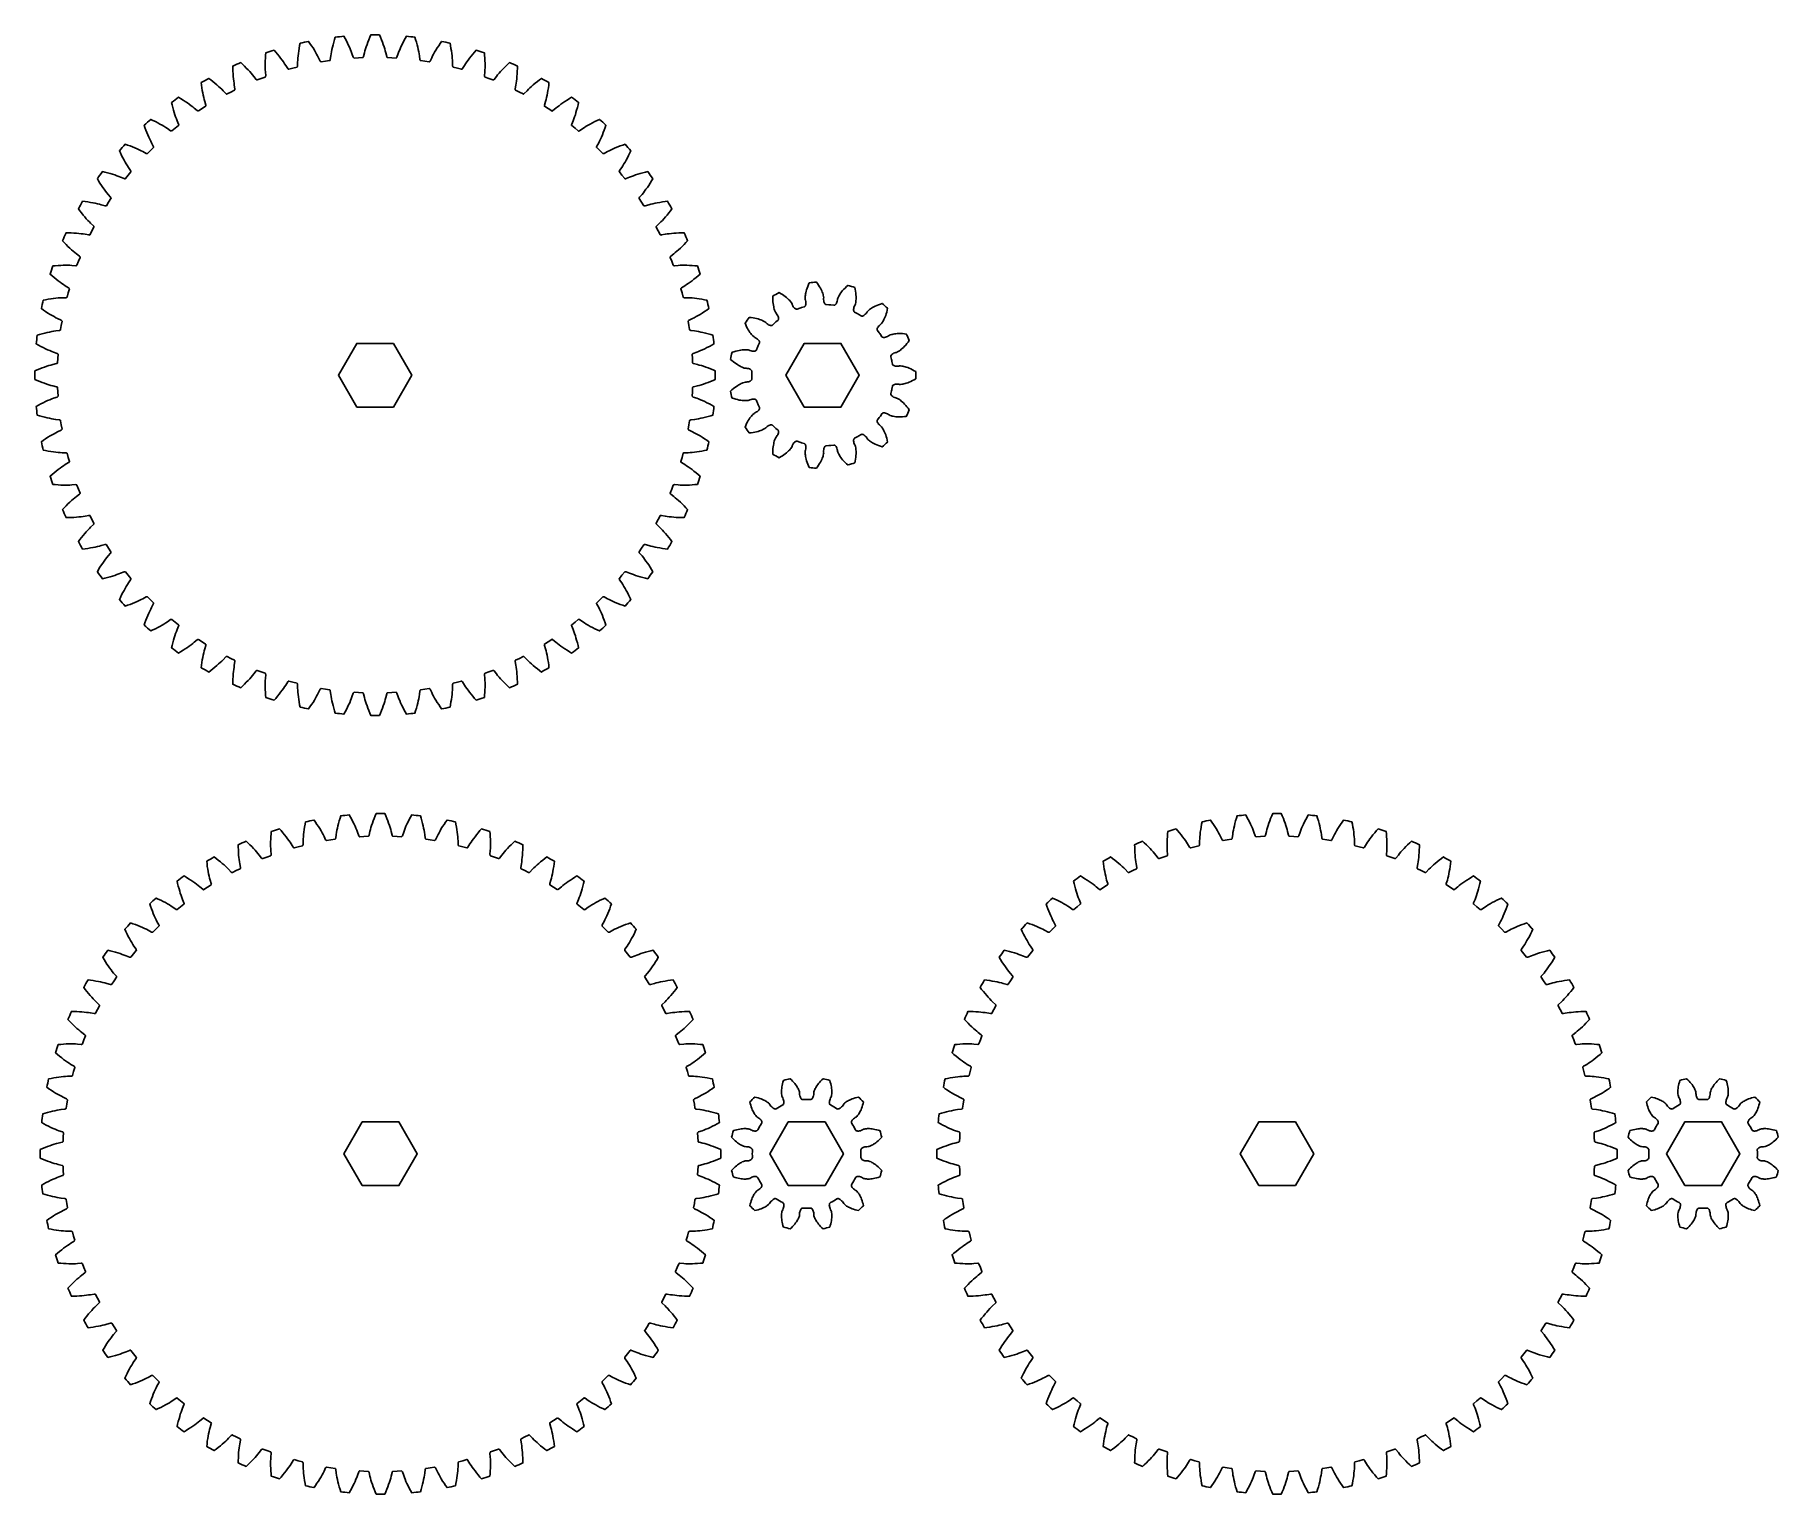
# Model space of a CAD drawing. Header units: millimetres. Extents: x 6 to 165, y 3 to 136.
import ezdxf

# ---------------------------------------------------------------- set-up
doc = ezdxf.new("R2010")
doc.units = ezdxf.units.MM
doc.layers.add('layer2', color=7, linetype='Continuous')
doc.layers.add('layer3', color=7, linetype='Continuous')

msp = doc.modelspace()

# ---------------------------------------------------------------- linework, layer by layer
at = {"color": 1}
for points in [[(35.2, 102.38), (33.53, 105.28), (35.2, 108.18), (38.55, 108.18), (40.22, 105.28), (38.55, 102.38)], [(75.97, 102.38), (74.29, 105.28), (75.97, 108.18), (79.31, 108.18), (80.99, 105.28), (79.31, 102.38)], [(35.7, 31.45), (34.03, 34.35), (35.7, 37.25), (39.05, 37.25), (40.72, 34.35), (39.05, 31.45)], [(74.52, 31.45), (72.85, 34.35), (74.52, 37.25), (77.87, 37.25), (79.54, 34.35), (77.87, 31.45)], [(117.38, 31.45), (115.7, 34.35), (117.38, 37.25), (120.72, 37.25), (122.4, 34.35), (120.72, 31.45)], [(156.2, 31.45), (154.53, 34.35), (156.2, 37.25), (159.55, 37.25), (161.22, 34.35), (159.55, 31.45)]]:
    msp.add_lwpolyline(points, close=True, dxfattribs=at)
at = {"layer": 'layer2', "color": 1}
for points in [[(73.11, 112.47, -0.019301), (73.68, 112.8, 0.019301)], [(76.43, 113.69, -0.019301), (77.08, 113.76, 0.019301)], [(79.95, 113.46, -0.019301), (80.58, 113.26, 0.019301)], [(83.08, 111.81, -0.019301), (83.57, 111.37, 0.019301)], [(70.58, 110.01, -0.019301), (70.96, 110.54, 0.019301)], [(85.27, 109.03, -0.019301), (85.53, 108.43, 0.019301)], [(69.27, 106.72, -0.019301), (69.4, 107.37, 0.019301)], [(86.13, 105.61, -0.019301), (86.13, 104.95, 0.019301)], [(69.4, 103.19, -0.019301), (69.27, 103.83, 0.019301)], [(85.53, 102.12, -0.019301), (85.27, 101.52, 0.019301)], [(70.96, 100.02, -0.019301), (70.58, 100.55, 0.019301)], [(83.57, 99.19, -0.019301), (83.08, 98.75, 0.019301)], [(73.68, 97.76, -0.019301), (73.11, 98.09, 0.019301)], [(80.58, 97.3, -0.019301), (79.95, 97.1, 0.019301)], [(77.08, 96.8, -0.019301), (76.43, 96.87, 0.019301)], [(74.09, 41.03, -0.022167), (74.68, 41.19, 0.022167)], [(77.7, 41.19, -0.022167), (78.3, 41.03, 0.022167)], [(155.76, 41.03, -0.022167), (156.36, 41.19, 0.022167)], [(159.38, 41.19, -0.022167), (159.98, 41.03, 0.022167)], [(71.03, 39.08, -0.022167), (71.47, 39.51, 0.022167)], [(80.92, 39.51, -0.022167), (81.36, 39.08, 0.022167)], [(152.71, 39.08, -0.022167), (153.15, 39.51, 0.022167)], [(162.6, 39.51, -0.022167), (163.04, 39.08, 0.022167)], [(69.36, 35.86, -0.022167), (69.52, 36.46, 0.022167)], [(82.87, 36.46, -0.022167), (83.03, 35.86, 0.022167)], [(151.04, 35.86, -0.022167), (151.2, 36.46, 0.022167)], [(164.55, 36.46, -0.022167), (164.71, 35.86, 0.022167)], [(69.52, 32.24, -0.022167), (69.36, 32.84, 0.022167)], [(83.03, 32.84, -0.022167), (82.87, 32.24, 0.022167)], [(151.2, 32.24, -0.022167), (151.04, 32.84, 0.022167)], [(164.71, 32.84, -0.022167), (164.55, 32.24, 0.022167)], [(71.47, 29.19, -0.022167), (71.03, 29.62, 0.022167)], [(81.36, 29.62, -0.022167), (80.92, 29.19, 0.022167)], [(153.15, 29.19, -0.022167), (152.71, 29.62, 0.022167)], [(163.04, 29.62, -0.022167), (162.6, 29.19, 0.022167)], [(74.68, 27.52, -0.022167), (74.09, 27.68, 0.022167)], [(78.3, 27.68, -0.022167), (77.7, 27.52, 0.022167)], [(156.36, 27.52, -0.022167), (155.76, 27.68, 0.022167)], [(159.98, 27.68, -0.022167), (159.38, 27.52, 0.022167)]]:
    msp.add_lwpolyline(points, format="xyb", close=True, dxfattribs=at)
for points in [[(73.82, 112.72), (73.68, 112.8), (73.82, 112.72), (73.98, 112.62), (74.12, 112.53), (74.25, 112.44), (74.36, 112.35), (74.46, 112.26), (74.55, 112.17), (74.62, 112.1), (74.69, 112.03), (74.74, 111.96), (74.82, 111.86), (74.87, 111.77), (74.89, 111.71), (74.93, 111.61), (74.98, 111.52), (75.04, 111.44), (75.09, 111.38), (75.14, 111.34), (75.2, 111.31), (75.22, 111.3), (75.25, 111.29), (75.27, 111.29), (75.29, 111.29), (75.32, 111.3), (75.57, 111.39), (75.65, 111.41), (75.73, 111.44), (75.98, 111.51), (76.01, 111.52), (76.03, 111.53), (76.04, 111.55), (76.06, 111.57), (76.08, 111.59), (76.1, 111.65), (76.12, 111.72), (76.13, 111.8), (76.12, 111.89), (76.11, 111.99), (76.09, 112.1), (76.07, 112.16), (76.06, 112.26), (76.06, 112.39), (76.07, 112.47), (76.08, 112.57), (76.09, 112.68), (76.11, 112.79), (76.14, 112.93), (76.18, 113.06), (76.23, 113.21), (76.29, 113.37), (76.36, 113.54), (76.43, 113.69), (76.36, 113.54), (76.29, 113.37), (76.23, 113.21), (76.18, 113.06), (76.14, 112.93), (76.11, 112.79), (76.09, 112.68), (76.08, 112.57), (76.07, 112.47), (76.06, 112.39), (76.06, 112.26), (76.07, 112.16), (76.09, 112.1), (76.11, 111.99), (76.12, 111.89), (76.13, 111.8), (76.12, 111.72), (76.1, 111.65), (76.08, 111.59), (76.06, 111.57), (76.04, 111.55), (76.03, 111.53), (76.01, 111.52), (75.98, 111.51), (75.73, 111.44), (75.65, 111.41), (75.57, 111.39), (75.32, 111.3), (75.29, 111.29), (75.27, 111.29), (75.25, 111.29), (75.22, 111.3), (75.2, 111.31), (75.14, 111.34), (75.09, 111.38), (75.04, 111.44), (74.98, 111.52), (74.93, 111.61), (74.89, 111.71), (74.87, 111.77), (74.82, 111.86), (74.74, 111.96), (74.69, 112.03), (74.62, 112.1), (74.55, 112.17), (74.46, 112.26), (74.36, 112.35), (74.25, 112.44), (74.12, 112.53), (73.98, 112.62)], [(77.18, 113.63), (77.08, 113.76), (77.18, 113.63), (77.28, 113.48), (77.37, 113.33), (77.45, 113.2), (77.52, 113.07), (77.57, 112.95), (77.62, 112.84), (77.66, 112.74), (77.69, 112.64), (77.71, 112.56), (77.73, 112.44), (77.75, 112.34), (77.74, 112.28), (77.74, 112.16), (77.75, 112.06), (77.77, 111.97), (77.79, 111.89), (77.82, 111.83), (77.86, 111.78), (77.88, 111.76), (77.9, 111.74), (77.92, 111.73), (77.94, 111.73), (77.97, 111.72), (78.23, 111.7), (78.32, 111.69), (78.4, 111.68), (78.66, 111.65), (78.69, 111.65), (78.71, 111.65), (78.73, 111.66), (78.76, 111.67), (78.78, 111.68), (78.82, 111.72), (78.87, 111.78), (78.91, 111.85), (78.94, 111.93), (78.97, 112.03), (79, 112.15), (79.01, 112.2), (79.04, 112.3), (79.09, 112.42), (79.13, 112.49), (79.18, 112.58), (79.23, 112.67), (79.3, 112.77), (79.38, 112.87), (79.47, 112.99), (79.58, 113.1), (79.7, 113.22), (79.83, 113.35), (79.95, 113.46), (79.83, 113.35), (79.7, 113.22), (79.58, 113.1), (79.47, 112.99), (79.38, 112.87), (79.3, 112.77), (79.23, 112.67), (79.18, 112.58), (79.13, 112.49), (79.09, 112.42), (79.04, 112.3), (79.01, 112.2), (79, 112.15), (78.97, 112.03), (78.94, 111.93), (78.91, 111.85), (78.87, 111.78), (78.82, 111.72), (78.78, 111.68), (78.76, 111.67), (78.73, 111.66), (78.71, 111.65), (78.69, 111.65), (78.66, 111.65), (78.4, 111.68), (78.32, 111.69), (78.23, 111.7), (77.97, 111.72), (77.94, 111.73), (77.92, 111.73), (77.9, 111.74), (77.88, 111.76), (77.86, 111.78), (77.82, 111.83), (77.79, 111.89), (77.77, 111.97), (77.75, 112.06), (77.74, 112.16), (77.74, 112.28), (77.75, 112.34), (77.73, 112.44), (77.71, 112.56), (77.69, 112.64), (77.66, 112.74), (77.62, 112.84), (77.57, 112.95), (77.52, 113.07), (77.45, 113.2), (77.37, 113.33), (77.28, 113.48)], [(80.61, 113.1), (80.58, 113.26), (80.61, 113.1), (80.65, 112.92), (80.67, 112.75), (80.69, 112.59), (80.7, 112.45), (80.7, 112.31), (80.7, 112.19), (80.69, 112.08), (80.68, 111.99), (80.67, 111.91), (80.64, 111.78), (80.61, 111.68), (80.58, 111.63), (80.53, 111.53), (80.5, 111.43), (80.48, 111.34), (80.47, 111.26), (80.47, 111.19), (80.48, 111.13), (80.49, 111.1), (80.51, 111.08), (80.52, 111.06), (80.54, 111.05), (80.56, 111.03), (80.79, 110.91), (80.87, 110.86), (80.94, 110.82), (81.16, 110.68), (81.19, 110.67), (81.21, 110.66), (81.23, 110.66), (81.26, 110.66), (81.29, 110.67), (81.34, 110.68), (81.4, 110.72), (81.47, 110.77), (81.54, 110.83), (81.61, 110.91), (81.67, 111), (81.7, 111.05), (81.77, 111.12), (81.87, 111.21), (81.93, 111.26), (82.01, 111.32), (82.1, 111.38), (82.2, 111.44), (82.32, 111.51), (82.45, 111.57), (82.59, 111.64), (82.75, 111.7), (82.92, 111.76), (83.08, 111.81), (82.92, 111.76), (82.75, 111.7), (82.59, 111.64), (82.45, 111.57), (82.32, 111.51), (82.2, 111.44), (82.1, 111.38), (82.01, 111.32), (81.93, 111.26), (81.87, 111.21), (81.77, 111.12), (81.7, 111.05), (81.67, 111), (81.61, 110.91), (81.54, 110.83), (81.47, 110.77), (81.4, 110.72), (81.34, 110.68), (81.29, 110.67), (81.26, 110.66), (81.23, 110.66), (81.21, 110.66), (81.19, 110.67), (81.16, 110.68), (80.94, 110.82), (80.87, 110.86), (80.79, 110.91), (80.56, 111.03), (80.54, 111.05), (80.52, 111.06), (80.51, 111.08), (80.49, 111.1), (80.48, 111.13), (80.47, 111.19), (80.47, 111.26), (80.48, 111.34), (80.5, 111.43), (80.53, 111.53), (80.58, 111.63), (80.61, 111.68), (80.64, 111.78), (80.67, 111.91), (80.68, 111.99), (80.69, 112.08), (80.7, 112.19), (80.7, 112.31), (80.7, 112.45), (80.69, 112.59), (80.67, 112.75), (80.65, 112.92)], [(71.13, 110.52), (70.96, 110.54), (71.13, 110.52), (71.31, 110.5), (71.47, 110.47), (71.63, 110.44), (71.77, 110.4), (71.9, 110.36), (72.01, 110.32), (72.11, 110.28), (72.2, 110.24), (72.27, 110.2), (72.38, 110.14), (72.47, 110.08), (72.51, 110.04), (72.59, 109.96), (72.68, 109.9), (72.76, 109.85), (72.83, 109.82), (72.9, 109.8), (72.96, 109.79), (72.98, 109.79), (73.01, 109.8), (73.03, 109.8), (73.05, 109.82), (73.07, 109.83), (73.26, 110.02), (73.33, 110.07), (73.39, 110.13), (73.59, 110.3), (73.61, 110.32), (73.62, 110.34), (73.63, 110.36), (73.64, 110.38), (73.64, 110.41), (73.64, 110.47), (73.63, 110.54), (73.61, 110.62), (73.57, 110.7), (73.51, 110.79), (73.44, 110.88), (73.41, 110.93), (73.36, 111.01), (73.31, 111.13), (73.28, 111.21), (73.25, 111.3), (73.22, 111.41), (73.19, 111.52), (73.16, 111.66), (73.14, 111.8), (73.12, 111.95), (73.11, 112.12), (73.11, 112.31), (73.11, 112.47), (73.11, 112.31), (73.11, 112.12), (73.12, 111.95), (73.14, 111.8), (73.16, 111.66), (73.19, 111.52), (73.22, 111.41), (73.25, 111.3), (73.28, 111.21), (73.31, 111.13), (73.36, 111.01), (73.41, 110.93), (73.44, 110.88), (73.51, 110.79), (73.57, 110.7), (73.61, 110.62), (73.63, 110.54), (73.64, 110.47), (73.64, 110.41), (73.64, 110.38), (73.63, 110.36), (73.62, 110.34), (73.61, 110.32), (73.59, 110.3), (73.39, 110.13), (73.33, 110.07), (73.26, 110.02), (73.07, 109.83), (73.05, 109.82), (73.03, 109.8), (73.01, 109.8), (72.98, 109.79), (72.96, 109.79), (72.9, 109.8), (72.83, 109.82), (72.76, 109.85), (72.68, 109.9), (72.59, 109.96), (72.51, 110.04), (72.47, 110.08), (72.38, 110.14), (72.27, 110.2), (72.2, 110.24), (72.11, 110.28), (72.01, 110.32), (71.9, 110.36), (71.77, 110.4), (71.63, 110.44), (71.47, 110.47), (71.31, 110.5)], [(83.54, 111.21), (83.57, 111.37), (83.54, 111.21), (83.49, 111.03), (83.45, 110.87), (83.4, 110.72), (83.35, 110.59), (83.29, 110.46), (83.24, 110.35), (83.19, 110.26), (83.14, 110.17), (83.1, 110.1), (83.02, 110), (82.96, 109.92), (82.91, 109.89), (82.82, 109.81), (82.75, 109.73), (82.7, 109.66), (82.66, 109.59), (82.63, 109.53), (82.62, 109.47), (82.62, 109.44), (82.62, 109.41), (82.62, 109.39), (82.63, 109.37), (82.65, 109.35), (82.81, 109.14), (82.86, 109.07), (82.91, 109), (83.06, 108.78), (83.07, 108.76), (83.09, 108.75), (83.11, 108.74), (83.14, 108.73), (83.16, 108.72), (83.22, 108.71), (83.29, 108.72), (83.37, 108.73), (83.46, 108.76), (83.55, 108.81), (83.65, 108.87), (83.7, 108.9), (83.79, 108.94), (83.92, 108.98), (84, 109), (84.09, 109.02), (84.2, 109.04), (84.32, 109.05), (84.45, 109.07), (84.59, 109.07), (84.75, 109.07), (84.92, 109.07), (85.1, 109.05), (85.27, 109.03), (85.1, 109.05), (84.92, 109.07), (84.75, 109.07), (84.59, 109.07), (84.45, 109.07), (84.32, 109.05), (84.2, 109.04), (84.09, 109.02), (84, 109), (83.92, 108.98), (83.79, 108.94), (83.7, 108.9), (83.65, 108.87), (83.55, 108.81), (83.46, 108.76), (83.37, 108.73), (83.29, 108.72), (83.22, 108.71), (83.16, 108.72), (83.14, 108.73), (83.11, 108.74), (83.09, 108.75), (83.07, 108.76), (83.06, 108.78), (82.91, 109), (82.86, 109.07), (82.81, 109.14), (82.65, 109.35), (82.63, 109.37), (82.62, 109.39), (82.62, 109.41), (82.62, 109.44), (82.62, 109.47), (82.63, 109.53), (82.66, 109.59), (82.7, 109.66), (82.75, 109.73), (82.82, 109.81), (82.91, 109.89), (82.96, 109.92), (83.02, 110), (83.1, 110.1), (83.14, 110.17), (83.19, 110.26), (83.24, 110.35), (83.29, 110.46), (83.35, 110.59), (83.4, 110.72), (83.45, 110.87), (83.49, 111.03)], [(69.56, 107.42), (69.4, 107.37), (69.56, 107.42), (69.73, 107.47), (69.9, 107.51), (70.05, 107.54), (70.19, 107.57), (70.33, 107.58), (70.45, 107.59), (70.55, 107.6), (70.65, 107.6), (70.73, 107.59), (70.86, 107.58), (70.96, 107.56), (71.02, 107.54), (71.13, 107.5), (71.23, 107.48), (71.32, 107.47), (71.4, 107.47), (71.47, 107.48), (71.53, 107.5), (71.55, 107.51), (71.57, 107.52), (71.59, 107.54), (71.6, 107.56), (71.62, 107.58), (71.72, 107.83), (71.75, 107.9), (71.78, 107.98), (71.9, 108.22), (71.91, 108.24), (71.91, 108.27), (71.91, 108.29), (71.91, 108.31), (71.9, 108.34), (71.88, 108.4), (71.84, 108.45), (71.78, 108.51), (71.71, 108.57), (71.63, 108.63), (71.53, 108.69), (71.48, 108.72), (71.4, 108.78), (71.3, 108.86), (71.24, 108.92), (71.18, 108.99), (71.11, 109.08), (71.03, 109.17), (70.96, 109.28), (70.88, 109.4), (70.8, 109.54), (70.72, 109.69), (70.64, 109.86), (70.58, 110.01), (70.64, 109.86), (70.72, 109.69), (70.8, 109.54), (70.88, 109.4), (70.96, 109.28), (71.03, 109.17), (71.11, 109.08), (71.18, 108.99), (71.24, 108.92), (71.3, 108.86), (71.4, 108.78), (71.48, 108.72), (71.53, 108.69), (71.63, 108.63), (71.71, 108.57), (71.78, 108.51), (71.84, 108.45), (71.88, 108.4), (71.9, 108.34), (71.91, 108.31), (71.91, 108.29), (71.91, 108.27), (71.91, 108.24), (71.9, 108.22), (71.78, 107.98), (71.75, 107.9), (71.72, 107.83), (71.62, 107.58), (71.6, 107.56), (71.59, 107.54), (71.57, 107.52), (71.55, 107.51), (71.53, 107.5), (71.47, 107.48), (71.4, 107.47), (71.32, 107.47), (71.23, 107.48), (71.13, 107.5), (71.02, 107.54), (70.96, 107.56), (70.86, 107.58), (70.73, 107.59), (70.65, 107.6), (70.55, 107.6), (70.45, 107.59), (70.33, 107.58), (70.19, 107.57), (70.05, 107.54), (69.9, 107.51), (69.73, 107.47)], [(85.44, 108.3), (85.53, 108.43), (85.44, 108.3), (85.33, 108.15), (85.22, 108.02), (85.11, 107.91), (85.01, 107.81), (84.91, 107.71), (84.82, 107.64), (84.74, 107.57), (84.66, 107.51), (84.59, 107.47), (84.48, 107.4), (84.38, 107.36), (84.33, 107.35), (84.22, 107.31), (84.12, 107.27), (84.04, 107.22), (83.98, 107.18), (83.93, 107.13), (83.89, 107.08), (83.88, 107.06), (83.87, 107.03), (83.87, 107.01), (83.86, 106.99), (83.87, 106.96), (83.93, 106.7), (83.95, 106.62), (83.97, 106.54), (84.01, 106.28), (84.02, 106.25), (84.03, 106.23), (84.04, 106.21), (84.06, 106.19), (84.08, 106.18), (84.14, 106.15), (84.2, 106.12), (84.28, 106.1), (84.37, 106.1), (84.48, 106.1), (84.59, 106.11), (84.65, 106.12), (84.75, 106.12), (84.88, 106.11), (84.96, 106.09), (85.05, 106.07), (85.16, 106.05), (85.27, 106.01), (85.4, 105.97), (85.54, 105.92), (85.68, 105.85), (85.83, 105.78), (85.99, 105.69), (86.13, 105.61), (85.99, 105.69), (85.83, 105.78), (85.68, 105.85), (85.54, 105.92), (85.4, 105.97), (85.27, 106.01), (85.16, 106.05), (85.05, 106.07), (84.96, 106.09), (84.88, 106.11), (84.75, 106.12), (84.65, 106.12), (84.59, 106.11), (84.48, 106.1), (84.37, 106.1), (84.28, 106.1), (84.2, 106.12), (84.14, 106.15), (84.08, 106.18), (84.06, 106.19), (84.04, 106.21), (84.03, 106.23), (84.02, 106.25), (84.01, 106.28), (83.97, 106.54), (83.95, 106.62), (83.93, 106.7), (83.87, 106.96), (83.86, 106.99), (83.87, 107.01), (83.87, 107.03), (83.88, 107.06), (83.89, 107.08), (83.93, 107.13), (83.98, 107.18), (84.04, 107.22), (84.12, 107.27), (84.22, 107.31), (84.33, 107.35), (84.38, 107.36), (84.48, 107.4), (84.59, 107.47), (84.66, 107.51), (84.74, 107.57), (84.82, 107.64), (84.91, 107.71), (85.01, 107.81), (85.11, 107.91), (85.22, 108.02), (85.33, 108.15)], [(69.39, 103.95), (69.27, 103.83), (69.39, 103.95), (69.52, 104.06), (69.66, 104.17), (69.79, 104.26), (69.91, 104.34), (70.02, 104.41), (70.13, 104.47), (70.22, 104.52), (70.31, 104.55), (70.39, 104.58), (70.51, 104.62), (70.61, 104.65), (70.67, 104.65), (70.79, 104.66), (70.89, 104.68), (70.98, 104.71), (71.05, 104.74), (71.11, 104.78), (71.15, 104.82), (71.17, 104.84), (71.18, 104.86), (71.19, 104.88), (71.2, 104.9), (71.2, 104.93), (71.19, 105.19), (71.19, 105.28), (71.19, 105.36), (71.2, 105.63), (71.2, 105.65), (71.19, 105.68), (71.18, 105.7), (71.17, 105.72), (71.15, 105.74), (71.11, 105.78), (71.05, 105.82), (70.98, 105.85), (70.89, 105.88), (70.79, 105.9), (70.67, 105.91), (70.61, 105.91), (70.51, 105.93), (70.39, 105.97), (70.31, 106), (70.22, 106.04), (70.13, 106.09), (70.02, 106.15), (69.91, 106.22), (69.79, 106.3), (69.66, 106.39), (69.52, 106.49), (69.39, 106.61), (69.27, 106.72), (69.39, 106.61), (69.52, 106.49), (69.66, 106.39), (69.79, 106.3), (69.91, 106.22), (70.02, 106.15), (70.13, 106.09), (70.22, 106.04), (70.31, 106), (70.39, 105.97), (70.51, 105.93), (70.61, 105.91), (70.67, 105.91), (70.79, 105.9), (70.89, 105.88), (70.98, 105.85), (71.05, 105.82), (71.11, 105.78), (71.15, 105.74), (71.17, 105.72), (71.18, 105.7), (71.19, 105.68), (71.2, 105.65), (71.2, 105.63), (71.19, 105.36), (71.19, 105.28), (71.19, 105.19), (71.2, 104.93), (71.2, 104.9), (71.19, 104.88), (71.18, 104.86), (71.17, 104.84), (71.15, 104.82), (71.11, 104.78), (71.05, 104.74), (70.98, 104.71), (70.89, 104.68), (70.79, 104.66), (70.67, 104.65), (70.61, 104.65), (70.51, 104.62), (70.39, 104.58), (70.31, 104.55), (70.22, 104.52), (70.13, 104.47), (70.02, 104.41), (69.91, 104.34), (69.79, 104.26), (69.66, 104.17), (69.52, 104.06)], [(85.99, 104.87), (86.13, 104.95), (85.99, 104.87), (85.83, 104.78), (85.68, 104.7), (85.54, 104.64), (85.4, 104.59), (85.27, 104.54), (85.16, 104.51), (85.05, 104.48), (84.96, 104.46), (84.88, 104.45), (84.75, 104.44), (84.65, 104.44), (84.59, 104.45), (84.48, 104.46), (84.37, 104.46), (84.28, 104.45), (84.2, 104.44), (84.14, 104.41), (84.08, 104.38), (84.06, 104.37), (84.04, 104.35), (84.03, 104.33), (84.02, 104.31), (84.01, 104.28), (83.97, 104.02), (83.95, 103.94), (83.93, 103.86), (83.87, 103.6), (83.86, 103.57), (83.87, 103.55), (83.87, 103.53), (83.88, 103.5), (83.89, 103.48), (83.93, 103.43), (83.98, 103.38), (84.04, 103.33), (84.12, 103.29), (84.22, 103.25), (84.33, 103.21), (84.38, 103.2), (84.48, 103.16), (84.59, 103.09), (84.66, 103.05), (84.74, 102.99), (84.82, 102.92), (84.91, 102.84), (85.01, 102.75), (85.11, 102.65), (85.22, 102.53), (85.33, 102.4), (85.44, 102.26), (85.53, 102.12), (85.44, 102.26), (85.33, 102.4), (85.22, 102.53), (85.11, 102.65), (85.01, 102.75), (84.91, 102.84), (84.82, 102.92), (84.74, 102.99), (84.66, 103.05), (84.59, 103.09), (84.48, 103.16), (84.38, 103.2), (84.33, 103.21), (84.22, 103.25), (84.12, 103.29), (84.04, 103.33), (83.98, 103.38), (83.93, 103.43), (83.89, 103.48), (83.88, 103.5), (83.87, 103.53), (83.87, 103.55), (83.86, 103.57), (83.87, 103.6), (83.93, 103.86), (83.95, 103.94), (83.97, 104.02), (84.01, 104.28), (84.02, 104.31), (84.03, 104.33), (84.04, 104.35), (84.06, 104.37), (84.08, 104.38), (84.14, 104.41), (84.2, 104.44), (84.28, 104.45), (84.37, 104.46), (84.48, 104.46), (84.59, 104.45), (84.65, 104.44), (84.75, 104.44), (84.88, 104.45), (84.96, 104.46), (85.05, 104.48), (85.16, 104.51), (85.27, 104.54), (85.4, 104.59), (85.54, 104.64), (85.68, 104.7), (85.83, 104.78)], [(70.72, 100.87), (70.64, 100.7), (70.58, 100.55), (70.64, 100.7), (70.72, 100.87), (70.8, 101.02), (70.88, 101.15), (70.96, 101.28), (71.03, 101.39), (71.11, 101.48), (71.18, 101.56), (71.24, 101.64), (71.3, 101.69), (71.4, 101.78), (71.48, 101.84), (71.53, 101.87), (71.63, 101.93), (71.71, 101.98), (71.78, 102.04), (71.84, 102.1), (71.88, 102.16), (71.9, 102.22), (71.91, 102.24), (71.91, 102.27), (71.91, 102.29), (71.91, 102.32), (71.9, 102.34), (71.78, 102.58), (71.75, 102.66), (71.72, 102.73), (71.62, 102.98), (71.6, 103), (71.59, 103.02), (71.57, 103.04), (71.55, 103.05), (71.53, 103.06), (71.47, 103.08), (71.4, 103.09), (71.32, 103.09), (71.23, 103.08), (71.13, 103.06), (71.02, 103.02), (70.96, 103), (70.86, 102.98), (70.73, 102.96), (70.65, 102.96), (70.55, 102.96), (70.45, 102.96), (70.33, 102.97), (70.19, 102.99), (70.05, 103.01), (69.9, 103.05), (69.73, 103.09), (69.56, 103.14), (69.4, 103.19), (69.56, 103.14), (69.73, 103.09), (69.9, 103.05), (70.05, 103.01), (70.19, 102.99), (70.33, 102.97), (70.45, 102.96), (70.55, 102.96), (70.65, 102.96), (70.73, 102.96), (70.86, 102.98), (70.96, 103), (71.02, 103.02), (71.13, 103.06), (71.23, 103.08), (71.32, 103.09), (71.4, 103.09), (71.47, 103.08), (71.53, 103.06), (71.55, 103.05), (71.57, 103.04), (71.59, 103.02), (71.6, 103), (71.62, 102.98), (71.72, 102.73), (71.75, 102.66), (71.78, 102.58), (71.9, 102.34), (71.91, 102.32), (71.91, 102.29), (71.91, 102.27), (71.91, 102.24), (71.9, 102.22), (71.88, 102.16), (71.84, 102.1), (71.78, 102.04), (71.71, 101.98), (71.63, 101.93), (71.53, 101.87), (71.48, 101.84), (71.4, 101.78), (71.3, 101.69), (71.24, 101.64), (71.18, 101.56), (71.11, 101.48), (71.03, 101.39), (70.96, 101.28), (70.88, 101.15), (70.8, 101.02)], [(85.1, 101.51), (85.27, 101.52), (85.1, 101.51), (84.92, 101.49), (84.75, 101.48), (84.59, 101.48), (84.45, 101.49), (84.32, 101.5), (84.2, 101.52), (84.09, 101.54), (84, 101.56), (83.92, 101.58), (83.79, 101.62), (83.7, 101.66), (83.65, 101.69), (83.55, 101.75), (83.46, 101.79), (83.37, 101.82), (83.29, 101.84), (83.22, 101.85), (83.16, 101.84), (83.14, 101.83), (83.11, 101.82), (83.09, 101.81), (83.07, 101.8), (83.06, 101.77), (82.91, 101.56), (82.86, 101.49), (82.81, 101.42), (82.65, 101.21), (82.63, 101.19), (82.62, 101.17), (82.62, 101.14), (82.62, 101.12), (82.62, 101.09), (82.63, 101.03), (82.66, 100.97), (82.7, 100.9), (82.75, 100.82), (82.82, 100.75), (82.91, 100.67), (82.96, 100.64), (83.02, 100.56), (83.1, 100.45), (83.14, 100.38), (83.19, 100.3), (83.24, 100.21), (83.29, 100.1), (83.35, 99.97), (83.4, 99.84), (83.45, 99.69), (83.49, 99.53), (83.54, 99.35), (83.57, 99.19), (83.54, 99.35), (83.49, 99.53), (83.45, 99.69), (83.4, 99.84), (83.35, 99.97), (83.29, 100.1), (83.24, 100.21), (83.19, 100.3), (83.14, 100.38), (83.1, 100.45), (83.02, 100.56), (82.96, 100.64), (82.91, 100.67), (82.82, 100.75), (82.75, 100.82), (82.7, 100.9), (82.66, 100.97), (82.63, 101.03), (82.62, 101.09), (82.62, 101.12), (82.62, 101.14), (82.62, 101.17), (82.63, 101.19), (82.65, 101.21), (82.81, 101.42), (82.86, 101.49), (82.91, 101.56), (83.06, 101.77), (83.07, 101.8), (83.09, 101.81), (83.11, 101.82), (83.14, 101.83), (83.16, 101.84), (83.22, 101.85), (83.29, 101.84), (83.37, 101.82), (83.46, 101.79), (83.55, 101.75), (83.65, 101.69), (83.7, 101.66), (83.79, 101.62), (83.92, 101.58), (84, 101.56), (84.09, 101.54), (84.2, 101.52), (84.32, 101.5), (84.45, 101.49), (84.59, 101.48), (84.75, 101.48), (84.92, 101.49)], [(73.11, 98.25), (73.11, 98.09), (73.11, 98.25), (73.11, 98.43), (73.12, 98.6), (73.14, 98.76), (73.16, 98.9), (73.19, 99.04), (73.22, 99.15), (73.25, 99.26), (73.28, 99.35), (73.31, 99.42), (73.36, 99.54), (73.41, 99.63), (73.44, 99.68), (73.51, 99.77), (73.57, 99.86), (73.61, 99.94), (73.63, 100.02), (73.64, 100.09), (73.64, 100.15), (73.64, 100.18), (73.63, 100.2), (73.62, 100.22), (73.61, 100.24), (73.59, 100.26), (73.39, 100.43), (73.33, 100.49), (73.26, 100.54), (73.07, 100.73), (73.05, 100.74), (73.03, 100.75), (73.01, 100.76), (72.98, 100.77), (72.96, 100.77), (72.9, 100.76), (72.83, 100.74), (72.76, 100.71), (72.68, 100.66), (72.59, 100.6), (72.51, 100.52), (72.47, 100.48), (72.38, 100.42), (72.27, 100.35), (72.2, 100.32), (72.11, 100.28), (72.01, 100.24), (71.9, 100.2), (71.77, 100.16), (71.63, 100.12), (71.47, 100.09), (71.31, 100.06), (71.13, 100.04), (70.96, 100.02), (71.13, 100.04), (71.31, 100.06), (71.47, 100.09), (71.63, 100.12), (71.77, 100.16), (71.9, 100.2), (72.01, 100.24), (72.11, 100.28), (72.2, 100.32), (72.27, 100.35), (72.38, 100.42), (72.47, 100.48), (72.51, 100.52), (72.59, 100.6), (72.68, 100.66), (72.76, 100.71), (72.83, 100.74), (72.9, 100.76), (72.96, 100.77), (72.98, 100.77), (73.01, 100.76), (73.03, 100.75), (73.05, 100.74), (73.07, 100.73), (73.26, 100.54), (73.33, 100.49), (73.39, 100.43), (73.59, 100.26), (73.61, 100.24), (73.62, 100.22), (73.63, 100.2), (73.64, 100.18), (73.64, 100.15), (73.64, 100.09), (73.63, 100.02), (73.61, 99.94), (73.57, 99.86), (73.51, 99.77), (73.44, 99.68), (73.41, 99.63), (73.36, 99.54), (73.31, 99.42), (73.28, 99.35), (73.25, 99.26), (73.22, 99.15), (73.19, 99.04), (73.16, 98.9), (73.14, 98.76), (73.12, 98.6), (73.11, 98.43)], [(76.36, 97.02), (76.43, 96.87), (76.36, 97.02), (76.29, 97.18), (76.23, 97.34), (76.18, 97.49), (76.14, 97.63), (76.11, 97.76), (76.09, 97.88), (76.08, 97.99), (76.07, 98.08), (76.06, 98.17), (76.06, 98.3), (76.07, 98.4), (76.09, 98.45), (76.11, 98.57), (76.12, 98.67), (76.13, 98.76), (76.12, 98.84), (76.1, 98.91), (76.08, 98.97), (76.06, 98.99), (76.04, 99.01), (76.03, 99.02), (76.01, 99.04), (75.98, 99.05), (75.73, 99.12), (75.65, 99.14), (75.57, 99.17), (75.32, 99.26), (75.29, 99.27), (75.27, 99.27), (75.25, 99.27), (75.22, 99.26), (75.2, 99.25), (75.14, 99.22), (75.09, 99.18), (75.04, 99.12), (74.98, 99.04), (74.93, 98.95), (74.89, 98.84), (74.87, 98.79), (74.82, 98.7), (74.74, 98.6), (74.69, 98.53), (74.62, 98.46), (74.55, 98.38), (74.46, 98.3), (74.36, 98.21), (74.25, 98.12), (74.12, 98.03), (73.98, 97.93), (73.82, 97.84), (73.68, 97.76), (73.82, 97.84), (73.98, 97.93), (74.12, 98.03), (74.25, 98.12), (74.36, 98.21), (74.46, 98.3), (74.55, 98.38), (74.62, 98.46), (74.69, 98.53), (74.74, 98.6), (74.82, 98.7), (74.87, 98.79), (74.89, 98.84), (74.93, 98.95), (74.98, 99.04), (75.04, 99.12), (75.09, 99.18), (75.14, 99.22), (75.2, 99.25), (75.22, 99.26), (75.25, 99.27), (75.27, 99.27), (75.29, 99.27), (75.32, 99.26), (75.57, 99.17), (75.65, 99.14), (75.73, 99.12), (75.98, 99.05), (76.01, 99.04), (76.03, 99.02), (76.04, 99.01), (76.06, 98.99), (76.08, 98.97), (76.1, 98.91), (76.12, 98.84), (76.13, 98.76), (76.12, 98.67), (76.11, 98.57), (76.09, 98.45), (76.07, 98.4), (76.06, 98.3), (76.06, 98.17), (76.07, 98.08), (76.08, 97.99), (76.09, 97.88), (76.11, 97.76), (76.14, 97.63), (76.18, 97.49), (76.23, 97.34), (76.29, 97.18)], [(79.83, 97.21), (79.95, 97.1), (79.83, 97.21), (79.7, 97.33), (79.58, 97.46), (79.47, 97.57), (79.38, 97.68), (79.3, 97.79), (79.23, 97.89), (79.18, 97.98), (79.13, 98.07), (79.09, 98.14), (79.04, 98.26), (79.01, 98.35), (79, 98.41), (78.97, 98.52), (78.94, 98.62), (78.91, 98.71), (78.87, 98.78), (78.82, 98.84), (78.78, 98.88), (78.76, 98.89), (78.73, 98.9), (78.71, 98.91), (78.69, 98.91), (78.66, 98.91), (78.4, 98.87), (78.32, 98.86), (78.23, 98.86), (77.97, 98.84), (77.94, 98.83), (77.92, 98.82), (77.9, 98.81), (77.88, 98.8), (77.86, 98.78), (77.82, 98.73), (77.79, 98.67), (77.77, 98.59), (77.75, 98.5), (77.74, 98.4), (77.74, 98.28), (77.75, 98.22), (77.73, 98.12), (77.71, 97.99), (77.69, 97.91), (77.66, 97.82), (77.62, 97.72), (77.57, 97.61), (77.52, 97.49), (77.45, 97.36), (77.37, 97.22), (77.28, 97.08), (77.18, 96.93), (77.08, 96.8), (77.18, 96.93), (77.28, 97.08), (77.37, 97.22), (77.45, 97.36), (77.52, 97.49), (77.57, 97.61), (77.62, 97.72), (77.66, 97.82), (77.69, 97.91), (77.71, 97.99), (77.73, 98.12), (77.75, 98.22), (77.74, 98.28), (77.74, 98.4), (77.75, 98.5), (77.77, 98.59), (77.79, 98.67), (77.82, 98.73), (77.86, 98.78), (77.88, 98.8), (77.9, 98.81), (77.92, 98.82), (77.94, 98.83), (77.97, 98.84), (78.23, 98.86), (78.32, 98.86), (78.4, 98.87), (78.66, 98.91), (78.69, 98.91), (78.71, 98.91), (78.73, 98.9), (78.76, 98.89), (78.78, 98.88), (78.82, 98.84), (78.87, 98.78), (78.91, 98.71), (78.94, 98.62), (78.97, 98.52), (79, 98.41), (79.01, 98.35), (79.04, 98.26), (79.09, 98.14), (79.13, 98.07), (79.18, 97.98), (79.23, 97.89), (79.3, 97.79), (79.38, 97.68), (79.47, 97.57), (79.58, 97.46), (79.7, 97.33)], [(82.92, 98.8), (83.08, 98.75), (82.92, 98.8), (82.75, 98.86), (82.59, 98.92), (82.45, 98.98), (82.32, 99.05), (82.2, 99.11), (82.1, 99.18), (82.01, 99.24), (81.93, 99.29), (81.87, 99.35), (81.77, 99.43), (81.7, 99.51), (81.67, 99.56), (81.61, 99.65), (81.54, 99.73), (81.47, 99.79), (81.4, 99.84), (81.34, 99.87), (81.29, 99.89), (81.26, 99.9), (81.23, 99.9), (81.21, 99.89), (81.19, 99.89), (81.16, 99.88), (80.94, 99.74), (80.87, 99.69), (80.79, 99.65), (80.56, 99.53), (80.54, 99.51), (80.52, 99.5), (80.51, 99.48), (80.49, 99.45), (80.48, 99.43), (80.47, 99.37), (80.47, 99.3), (80.48, 99.22), (80.5, 99.13), (80.53, 99.03), (80.58, 98.93), (80.61, 98.88), (80.64, 98.78), (80.67, 98.65), (80.68, 98.57), (80.69, 98.47), (80.7, 98.37), (80.7, 98.25), (80.7, 98.11), (80.69, 97.97), (80.67, 97.81), (80.65, 97.64), (80.61, 97.46), (80.58, 97.3), (80.61, 97.46), (80.65, 97.64), (80.67, 97.81), (80.69, 97.97), (80.7, 98.11), (80.7, 98.25), (80.7, 98.37), (80.69, 98.47), (80.68, 98.57), (80.67, 98.65), (80.64, 98.78), (80.61, 98.88), (80.58, 98.93), (80.53, 99.03), (80.5, 99.13), (80.48, 99.22), (80.47, 99.3), (80.47, 99.37), (80.48, 99.43), (80.49, 99.45), (80.51, 99.48), (80.52, 99.5), (80.54, 99.51), (80.56, 99.53), (80.79, 99.65), (80.87, 99.69), (80.94, 99.74), (81.16, 99.88), (81.19, 99.89), (81.21, 99.89), (81.23, 99.9), (81.26, 99.9), (81.29, 99.89), (81.34, 99.87), (81.4, 99.84), (81.47, 99.79), (81.54, 99.73), (81.61, 99.65), (81.67, 99.56), (81.7, 99.51), (81.77, 99.43), (81.87, 99.35), (81.93, 99.29), (82.01, 99.24), (82.1, 99.18), (82.2, 99.11), (82.32, 99.05), (82.45, 98.98), (82.59, 98.92), (82.75, 98.86)], [(71.62, 39.48), (71.47, 39.51), (71.62, 39.48), (71.78, 39.44), (71.92, 39.4), (72.05, 39.35), (72.17, 39.3), (72.28, 39.25), (72.38, 39.2), (72.47, 39.15), (72.55, 39.11), (72.61, 39.06), (72.72, 38.98), (72.79, 38.92), (72.82, 38.88), (72.88, 38.78), (72.94, 38.7), (73.01, 38.62), (73.07, 38.56), (73.13, 38.51), (73.19, 38.47), (73.25, 38.45), (73.31, 38.44), (73.36, 38.43), (73.4, 38.44), (73.43, 38.46), (73.57, 38.55), (73.72, 38.64), (73.87, 38.72), (74.02, 38.8), (74.04, 38.81), (74.08, 38.85), (74.1, 38.89), (74.12, 38.95), (74.12, 39.01), (74.12, 39.08), (74.11, 39.16), (74.09, 39.25), (74.06, 39.34), (74.01, 39.44), (73.96, 39.54), (73.94, 39.59), (73.92, 39.68), (73.9, 39.81), (73.9, 39.89), (73.9, 39.98), (73.9, 40.08), (73.9, 40.19), (73.92, 40.31), (73.94, 40.44), (73.96, 40.57), (73.99, 40.72), (74.04, 40.87), (74.09, 41.03), (74.04, 40.87), (73.99, 40.72), (73.96, 40.57), (73.94, 40.44), (73.92, 40.31), (73.9, 40.19), (73.9, 40.08), (73.9, 39.98), (73.9, 39.89), (73.9, 39.81), (73.92, 39.68), (73.94, 39.59), (73.96, 39.54), (74.01, 39.44), (74.06, 39.34), (74.09, 39.25), (74.11, 39.16), (74.12, 39.08), (74.12, 39.01), (74.12, 38.95), (74.1, 38.89), (74.08, 38.85), (74.04, 38.81), (74.02, 38.8), (73.87, 38.72), (73.72, 38.64), (73.57, 38.55), (73.43, 38.46), (73.4, 38.44), (73.36, 38.43), (73.31, 38.44), (73.25, 38.45), (73.19, 38.47), (73.13, 38.51), (73.07, 38.56), (73.01, 38.62), (72.94, 38.7), (72.88, 38.78), (72.82, 38.88), (72.79, 38.92), (72.72, 38.98), (72.61, 39.06), (72.55, 39.11), (72.47, 39.15), (72.38, 39.2), (72.28, 39.25), (72.17, 39.3), (72.05, 39.35), (71.92, 39.4), (71.78, 39.44)], [(74.8, 41.08), (74.68, 41.19), (74.8, 41.08), (74.92, 40.97), (75.02, 40.86), (75.11, 40.75), (75.19, 40.65), (75.26, 40.55), (75.32, 40.46), (75.37, 40.37), (75.41, 40.29), (75.45, 40.22), (75.5, 40.1), (75.53, 40.01), (75.54, 39.96), (75.54, 39.85), (75.55, 39.74), (75.57, 39.64), (75.59, 39.56), (75.62, 39.48), (75.66, 39.42), (75.7, 39.37), (75.74, 39.33), (75.78, 39.31), (75.82, 39.29), (75.86, 39.29), (76.03, 39.3), (76.19, 39.3), (76.36, 39.3), (76.53, 39.29), (76.56, 39.29), (76.61, 39.31), (76.65, 39.33), (76.69, 39.37), (76.73, 39.42), (76.77, 39.48), (76.8, 39.56), (76.82, 39.64), (76.84, 39.74), (76.85, 39.85), (76.85, 39.96), (76.86, 40.01), (76.89, 40.1), (76.94, 40.22), (76.98, 40.29), (77.02, 40.37), (77.07, 40.46), (77.13, 40.55), (77.2, 40.65), (77.28, 40.75), (77.37, 40.86), (77.47, 40.97), (77.59, 41.08), (77.7, 41.19), (77.59, 41.08), (77.47, 40.97), (77.37, 40.86), (77.28, 40.75), (77.2, 40.65), (77.13, 40.55), (77.07, 40.46), (77.02, 40.37), (76.98, 40.29), (76.94, 40.22), (76.89, 40.1), (76.86, 40.01), (76.85, 39.96), (76.85, 39.85), (76.84, 39.74), (76.82, 39.64), (76.8, 39.56), (76.77, 39.48), (76.73, 39.42), (76.69, 39.37), (76.65, 39.33), (76.61, 39.31), (76.56, 39.29), (76.53, 39.29), (76.36, 39.3), (76.19, 39.3), (76.03, 39.3), (75.86, 39.29), (75.82, 39.29), (75.78, 39.31), (75.74, 39.33), (75.7, 39.37), (75.66, 39.42), (75.62, 39.48), (75.59, 39.56), (75.57, 39.64), (75.55, 39.74), (75.54, 39.85), (75.54, 39.96), (75.53, 40.01), (75.5, 40.1), (75.45, 40.22), (75.41, 40.29), (75.37, 40.37), (75.32, 40.46), (75.26, 40.55), (75.19, 40.65), (75.11, 40.75), (75.02, 40.86), (74.92, 40.97)], [(78.35, 40.87), (78.3, 41.03), (78.35, 40.87), (78.39, 40.72), (78.43, 40.57), (78.45, 40.44), (78.47, 40.31), (78.48, 40.19), (78.49, 40.08), (78.49, 39.98), (78.49, 39.89), (78.49, 39.81), (78.47, 39.68), (78.45, 39.59), (78.43, 39.54), (78.38, 39.44), (78.33, 39.34), (78.3, 39.25), (78.28, 39.16), (78.27, 39.08), (78.26, 39.01), (78.27, 38.95), (78.29, 38.89), (78.31, 38.85), (78.34, 38.81), (78.37, 38.8), (78.52, 38.72), (78.67, 38.64), (78.81, 38.55), (78.96, 38.46), (78.99, 38.44), (79.03, 38.43), (79.08, 38.44), (79.14, 38.45), (79.19, 38.47), (79.26, 38.51), (79.32, 38.56), (79.38, 38.62), (79.45, 38.7), (79.51, 38.78), (79.57, 38.88), (79.6, 38.92), (79.67, 38.98), (79.78, 39.06), (79.84, 39.11), (79.92, 39.15), (80.01, 39.2), (80.11, 39.25), (80.21, 39.3), (80.34, 39.35), (80.47, 39.4), (80.61, 39.44), (80.77, 39.48), (80.92, 39.51), (80.77, 39.48), (80.61, 39.44), (80.47, 39.4), (80.34, 39.35), (80.21, 39.3), (80.11, 39.25), (80.01, 39.2), (79.92, 39.15), (79.84, 39.11), (79.78, 39.06), (79.67, 38.98), (79.6, 38.92), (79.57, 38.88), (79.51, 38.78), (79.45, 38.7), (79.38, 38.62), (79.32, 38.56), (79.26, 38.51), (79.19, 38.47), (79.14, 38.45), (79.08, 38.44), (79.03, 38.43), (78.99, 38.44), (78.96, 38.46), (78.81, 38.55), (78.67, 38.64), (78.52, 38.72), (78.37, 38.8), (78.34, 38.81), (78.31, 38.85), (78.29, 38.89), (78.27, 38.95), (78.26, 39.01), (78.27, 39.08), (78.28, 39.16), (78.3, 39.25), (78.33, 39.34), (78.38, 39.44), (78.43, 39.54), (78.45, 39.59), (78.47, 39.68), (78.49, 39.81), (78.49, 39.89), (78.49, 39.98), (78.49, 40.08), (78.48, 40.19), (78.47, 40.31), (78.45, 40.44), (78.43, 40.57), (78.39, 40.72)], [(153.3, 39.48), (153.15, 39.51), (153.3, 39.48), (153.46, 39.44), (153.6, 39.4), (153.73, 39.35), (153.85, 39.3), (153.96, 39.25), (154.06, 39.2), (154.15, 39.15), (154.23, 39.11), (154.29, 39.06), (154.4, 38.98), (154.46, 38.92), (154.5, 38.88), (154.56, 38.78), (154.62, 38.7), (154.69, 38.62), (154.75, 38.56), (154.81, 38.51), (154.87, 38.47), (154.93, 38.45), (154.99, 38.44), (155.04, 38.43), (155.08, 38.44), (155.11, 38.46), (155.25, 38.55), (155.4, 38.64), (155.55, 38.72), (155.7, 38.8), (155.72, 38.81), (155.75, 38.85), (155.78, 38.89), (155.8, 38.95), (155.8, 39.01), (155.8, 39.08), (155.79, 39.16), (155.77, 39.25), (155.74, 39.34), (155.69, 39.44), (155.63, 39.54), (155.62, 39.59), (155.6, 39.68), (155.58, 39.81), (155.58, 39.89), (155.58, 39.98), (155.58, 40.08), (155.58, 40.19), (155.6, 40.31), (155.61, 40.44), (155.64, 40.57), (155.67, 40.72), (155.72, 40.87), (155.76, 41.03), (155.72, 40.87), (155.67, 40.72), (155.64, 40.57), (155.61, 40.44), (155.6, 40.31), (155.58, 40.19), (155.58, 40.08), (155.58, 39.98), (155.58, 39.89), (155.58, 39.81), (155.6, 39.68), (155.62, 39.59), (155.63, 39.54), (155.69, 39.44), (155.74, 39.34), (155.77, 39.25), (155.79, 39.16), (155.8, 39.08), (155.8, 39.01), (155.8, 38.95), (155.78, 38.89), (155.75, 38.85), (155.72, 38.81), (155.7, 38.8), (155.55, 38.72), (155.4, 38.64), (155.25, 38.55), (155.11, 38.46), (155.08, 38.44), (155.04, 38.43), (154.99, 38.44), (154.93, 38.45), (154.87, 38.47), (154.81, 38.51), (154.75, 38.56), (154.69, 38.62), (154.62, 38.7), (154.56, 38.78), (154.5, 38.88), (154.46, 38.92), (154.4, 38.98), (154.29, 39.06), (154.23, 39.11), (154.15, 39.15), (154.06, 39.2), (153.96, 39.25), (153.85, 39.3), (153.73, 39.35), (153.6, 39.4), (153.46, 39.44)], [(156.48, 41.08), (156.36, 41.19), (156.48, 41.08), (156.59, 40.97), (156.7, 40.86), (156.79, 40.75), (156.87, 40.65), (156.94, 40.55), (157, 40.46), (157.05, 40.37), (157.09, 40.29), (157.13, 40.22), (157.18, 40.1), (157.21, 40.01), (157.22, 39.96), (157.22, 39.85), (157.23, 39.74), (157.25, 39.64), (157.27, 39.56), (157.3, 39.48), (157.34, 39.42), (157.37, 39.37), (157.42, 39.33), (157.46, 39.31), (157.5, 39.29), (157.54, 39.29), (157.7, 39.3), (157.87, 39.3), (158.04, 39.3), (158.21, 39.29), (158.24, 39.29), (158.29, 39.31), (158.33, 39.33), (158.37, 39.37), (158.41, 39.42), (158.45, 39.48), (158.47, 39.56), (158.5, 39.64), (158.52, 39.74), (158.53, 39.85), (158.53, 39.96), (158.54, 40.01), (158.57, 40.1), (158.62, 40.22), (158.65, 40.29), (158.7, 40.37), (158.75, 40.46), (158.81, 40.55), (158.88, 40.65), (158.96, 40.75), (159.05, 40.86), (159.15, 40.97), (159.27, 41.08), (159.38, 41.19), (159.27, 41.08), (159.15, 40.97), (159.05, 40.86), (158.96, 40.75), (158.88, 40.65), (158.81, 40.55), (158.75, 40.46), (158.7, 40.37), (158.65, 40.29), (158.62, 40.22), (158.57, 40.1), (158.54, 40.01), (158.53, 39.96), (158.53, 39.85), (158.52, 39.74), (158.5, 39.64), (158.47, 39.56), (158.45, 39.48), (158.41, 39.42), (158.37, 39.37), (158.33, 39.33), (158.29, 39.31), (158.24, 39.29), (158.21, 39.29), (158.04, 39.3), (157.87, 39.3), (157.7, 39.3), (157.54, 39.29), (157.5, 39.29), (157.46, 39.31), (157.42, 39.33), (157.37, 39.37), (157.34, 39.42), (157.3, 39.48), (157.27, 39.56), (157.25, 39.64), (157.23, 39.74), (157.22, 39.85), (157.22, 39.96), (157.21, 40.01), (157.18, 40.1), (157.13, 40.22), (157.09, 40.29), (157.05, 40.37), (157, 40.46), (156.94, 40.55), (156.87, 40.65), (156.79, 40.75), (156.7, 40.86), (156.59, 40.97)], [(160.03, 40.87), (159.98, 41.03), (160.03, 40.87), (160.07, 40.72), (160.11, 40.57), (160.13, 40.44), (160.15, 40.31), (160.16, 40.19), (160.17, 40.08), (160.17, 39.98), (160.17, 39.89), (160.16, 39.81), (160.15, 39.68), (160.13, 39.59), (160.11, 39.54), (160.06, 39.44), (160.01, 39.34), (159.98, 39.25), (159.96, 39.16), (159.94, 39.08), (159.94, 39.01), (159.95, 38.95), (159.97, 38.89), (159.99, 38.85), (160.02, 38.81), (160.05, 38.8), (160.2, 38.72), (160.35, 38.64), (160.49, 38.55), (160.63, 38.46), (160.66, 38.44), (160.71, 38.43), (160.76, 38.44), (160.81, 38.45), (160.87, 38.47), (160.93, 38.51), (161, 38.56), (161.06, 38.62), (161.13, 38.7), (161.19, 38.78), (161.25, 38.88), (161.28, 38.92), (161.35, 38.98), (161.45, 39.06), (161.52, 39.11), (161.6, 39.15), (161.69, 39.2), (161.78, 39.25), (161.89, 39.3), (162.01, 39.35), (162.15, 39.4), (162.29, 39.44), (162.44, 39.48), (162.6, 39.51), (162.44, 39.48), (162.29, 39.44), (162.15, 39.4), (162.01, 39.35), (161.89, 39.3), (161.78, 39.25), (161.69, 39.2), (161.6, 39.15), (161.52, 39.11), (161.45, 39.06), (161.35, 38.98), (161.28, 38.92), (161.25, 38.88), (161.19, 38.78), (161.13, 38.7), (161.06, 38.62), (161, 38.56), (160.93, 38.51), (160.87, 38.47), (160.81, 38.45), (160.76, 38.44), (160.71, 38.43), (160.66, 38.44), (160.63, 38.46), (160.49, 38.55), (160.35, 38.64), (160.2, 38.72), (160.05, 38.8), (160.02, 38.81), (159.99, 38.85), (159.97, 38.89), (159.95, 38.95), (159.94, 39.01), (159.94, 39.08), (159.96, 39.16), (159.98, 39.25), (160.01, 39.34), (160.06, 39.44), (160.11, 39.54), (160.13, 39.59), (160.15, 39.68), (160.16, 39.81), (160.17, 39.89), (160.17, 39.98), (160.17, 40.08), (160.16, 40.19), (160.15, 40.31), (160.13, 40.44), (160.11, 40.57), (160.07, 40.72)], [(69.67, 36.51), (69.52, 36.46), (69.67, 36.51), (69.83, 36.55), (69.97, 36.58), (70.11, 36.61), (70.24, 36.63), (70.36, 36.64), (70.47, 36.65), (70.57, 36.65), (70.66, 36.65), (70.74, 36.64), (70.87, 36.62), (70.96, 36.61), (71.01, 36.59), (71.11, 36.53), (71.21, 36.49), (71.3, 36.45), (71.38, 36.43), (71.46, 36.42), (71.54, 36.42), (71.6, 36.43), (71.65, 36.44), (71.7, 36.47), (71.73, 36.5), (71.75, 36.53), (71.83, 36.68), (71.91, 36.83), (71.99, 36.97), (72.09, 37.11), (72.1, 37.14), (72.11, 37.19), (72.11, 37.24), (72.1, 37.29), (72.07, 37.35), (72.04, 37.41), (71.99, 37.47), (71.92, 37.54), (71.85, 37.6), (71.76, 37.66), (71.66, 37.73), (71.62, 37.76), (71.56, 37.83), (71.48, 37.93), (71.44, 38), (71.39, 38.08), (71.34, 38.16), (71.29, 38.26), (71.24, 38.37), (71.19, 38.49), (71.15, 38.62), (71.1, 38.77), (71.06, 38.92), (71.03, 39.08), (71.06, 38.92), (71.1, 38.77), (71.15, 38.62), (71.19, 38.49), (71.24, 38.37), (71.29, 38.26), (71.34, 38.16), (71.39, 38.08), (71.44, 38), (71.48, 37.93), (71.56, 37.83), (71.62, 37.76), (71.66, 37.73), (71.76, 37.66), (71.85, 37.6), (71.92, 37.54), (71.99, 37.47), (72.04, 37.41), (72.07, 37.35), (72.1, 37.29), (72.11, 37.24), (72.11, 37.19), (72.1, 37.14), (72.09, 37.11), (71.99, 36.97), (71.91, 36.83), (71.83, 36.68), (71.75, 36.53), (71.73, 36.5), (71.7, 36.47), (71.65, 36.44), (71.6, 36.43), (71.54, 36.42), (71.46, 36.42), (71.38, 36.43), (71.3, 36.45), (71.21, 36.49), (71.11, 36.53), (71.01, 36.59), (70.96, 36.61), (70.87, 36.62), (70.74, 36.64), (70.66, 36.65), (70.57, 36.65), (70.47, 36.65), (70.36, 36.64), (70.24, 36.63), (70.11, 36.61), (69.97, 36.58), (69.83, 36.55)], [(81.33, 38.92), (81.36, 39.08), (81.33, 38.92), (81.28, 38.77), (81.24, 38.62), (81.19, 38.49), (81.15, 38.37), (81.1, 38.26), (81.05, 38.16), (81, 38.08), (80.95, 38), (80.91, 37.93), (80.83, 37.83), (80.77, 37.76), (80.73, 37.73), (80.63, 37.66), (80.54, 37.6), (80.46, 37.54), (80.4, 37.47), (80.35, 37.41), (80.32, 37.35), (80.29, 37.29), (80.28, 37.24), (80.28, 37.19), (80.29, 37.14), (80.3, 37.11), (80.39, 36.97), (80.48, 36.83), (80.56, 36.68), (80.64, 36.53), (80.66, 36.5), (80.69, 36.47), (80.74, 36.44), (80.79, 36.43), (80.85, 36.42), (80.93, 36.42), (81, 36.43), (81.09, 36.45), (81.18, 36.49), (81.28, 36.53), (81.38, 36.59), (81.43, 36.61), (81.52, 36.62), (81.65, 36.64), (81.73, 36.65), (81.82, 36.65), (81.92, 36.65), (82.03, 36.64), (82.15, 36.63), (82.28, 36.61), (82.42, 36.58), (82.56, 36.55), (82.72, 36.51), (82.87, 36.46), (82.72, 36.51), (82.56, 36.55), (82.42, 36.58), (82.28, 36.61), (82.15, 36.63), (82.03, 36.64), (81.92, 36.65), (81.82, 36.65), (81.73, 36.65), (81.65, 36.64), (81.52, 36.62), (81.43, 36.61), (81.38, 36.59), (81.28, 36.53), (81.18, 36.49), (81.09, 36.45), (81, 36.43), (80.93, 36.42), (80.85, 36.42), (80.79, 36.43), (80.74, 36.44), (80.69, 36.47), (80.66, 36.5), (80.64, 36.53), (80.56, 36.68), (80.48, 36.83), (80.39, 36.97), (80.3, 37.11), (80.29, 37.14), (80.28, 37.19), (80.28, 37.24), (80.29, 37.29), (80.32, 37.35), (80.35, 37.41), (80.4, 37.47), (80.46, 37.54), (80.54, 37.6), (80.63, 37.66), (80.73, 37.73), (80.77, 37.76), (80.83, 37.83), (80.91, 37.93), (80.95, 38), (81, 38.08), (81.05, 38.16), (81.1, 38.26), (81.15, 38.37), (81.19, 38.49), (81.24, 38.62), (81.28, 38.77)], [(151.35, 36.51), (151.2, 36.46), (151.35, 36.51), (151.5, 36.55), (151.65, 36.58), (151.79, 36.61), (151.92, 36.63), (152.04, 36.64), (152.15, 36.65), (152.25, 36.65), (152.34, 36.65), (152.42, 36.64), (152.55, 36.62), (152.64, 36.61), (152.68, 36.59), (152.79, 36.53), (152.88, 36.49), (152.98, 36.45), (153.06, 36.43), (153.14, 36.42), (153.21, 36.42), (153.28, 36.43), (153.33, 36.44), (153.38, 36.47), (153.41, 36.5), (153.43, 36.53), (153.5, 36.68), (153.59, 36.83), (153.67, 36.97), (153.77, 37.11), (153.78, 37.14), (153.79, 37.19), (153.79, 37.24), (153.78, 37.29), (153.75, 37.35), (153.71, 37.41), (153.67, 37.47), (153.6, 37.54), (153.53, 37.6), (153.44, 37.66), (153.34, 37.73), (153.3, 37.76), (153.24, 37.83), (153.16, 37.93), (153.12, 38), (153.07, 38.08), (153.02, 38.16), (152.97, 38.26), (152.92, 38.37), (152.87, 38.49), (152.83, 38.62), (152.78, 38.77), (152.74, 38.92), (152.71, 39.08), (152.74, 38.92), (152.78, 38.77), (152.83, 38.62), (152.87, 38.49), (152.92, 38.37), (152.97, 38.26), (153.02, 38.16), (153.07, 38.08), (153.12, 38), (153.16, 37.93), (153.24, 37.83), (153.3, 37.76), (153.34, 37.73), (153.44, 37.66), (153.53, 37.6), (153.6, 37.54), (153.67, 37.47), (153.71, 37.41), (153.75, 37.35), (153.78, 37.29), (153.79, 37.24), (153.79, 37.19), (153.78, 37.14), (153.77, 37.11), (153.67, 36.97), (153.59, 36.83), (153.5, 36.68), (153.43, 36.53), (153.41, 36.5), (153.38, 36.47), (153.33, 36.44), (153.28, 36.43), (153.21, 36.42), (153.14, 36.42), (153.06, 36.43), (152.98, 36.45), (152.88, 36.49), (152.79, 36.53), (152.68, 36.59), (152.64, 36.61), (152.55, 36.62), (152.42, 36.64), (152.34, 36.65), (152.25, 36.65), (152.15, 36.65), (152.04, 36.64), (151.92, 36.63), (151.79, 36.61), (151.65, 36.58), (151.5, 36.55)], [(163, 38.92), (163.04, 39.08), (163, 38.92), (162.96, 38.77), (162.92, 38.62), (162.87, 38.49), (162.82, 38.37), (162.78, 38.26), (162.73, 38.16), (162.68, 38.08), (162.63, 38), (162.59, 37.93), (162.51, 37.83), (162.44, 37.76), (162.41, 37.73), (162.31, 37.66), (162.22, 37.6), (162.14, 37.54), (162.08, 37.47), (162.03, 37.41), (162, 37.35), (161.97, 37.29), (161.96, 37.24), (161.96, 37.19), (161.97, 37.14), (161.98, 37.11), (162.07, 36.97), (162.16, 36.83), (162.24, 36.68), (162.32, 36.53), (162.34, 36.5), (162.37, 36.47), (162.42, 36.44), (162.47, 36.43), (162.53, 36.42), (162.6, 36.42), (162.68, 36.43), (162.77, 36.45), (162.86, 36.49), (162.96, 36.53), (163.06, 36.59), (163.11, 36.61), (163.2, 36.62), (163.33, 36.64), (163.41, 36.65), (163.5, 36.65), (163.6, 36.65), (163.71, 36.64), (163.83, 36.63), (163.96, 36.61), (164.1, 36.58), (164.24, 36.55), (164.4, 36.51), (164.55, 36.46), (164.4, 36.51), (164.24, 36.55), (164.1, 36.58), (163.96, 36.61), (163.83, 36.63), (163.71, 36.64), (163.6, 36.65), (163.5, 36.65), (163.41, 36.65), (163.33, 36.64), (163.2, 36.62), (163.11, 36.61), (163.06, 36.59), (162.96, 36.53), (162.86, 36.49), (162.77, 36.45), (162.68, 36.43), (162.6, 36.42), (162.53, 36.42), (162.47, 36.43), (162.42, 36.44), (162.37, 36.47), (162.34, 36.5), (162.32, 36.53), (162.24, 36.68), (162.16, 36.83), (162.07, 36.97), (161.98, 37.11), (161.97, 37.14), (161.96, 37.19), (161.96, 37.24), (161.97, 37.29), (162, 37.35), (162.03, 37.41), (162.08, 37.47), (162.14, 37.54), (162.22, 37.6), (162.31, 37.66), (162.41, 37.73), (162.44, 37.76), (162.51, 37.83), (162.59, 37.93), (162.63, 38), (162.68, 38.08), (162.73, 38.16), (162.78, 38.26), (162.82, 38.37), (162.87, 38.49), (162.92, 38.62), (162.96, 38.77)], [(69.47, 32.96), (69.36, 32.84), (69.47, 32.96), (69.58, 33.07), (69.69, 33.17), (69.79, 33.26), (69.9, 33.34), (69.99, 33.41), (70.09, 33.48), (70.17, 33.53), (70.25, 33.57), (70.32, 33.61), (70.44, 33.66), (70.53, 33.68), (70.58, 33.7), (70.7, 33.7), (70.81, 33.71), (70.9, 33.72), (70.99, 33.75), (71.06, 33.78), (71.12, 33.81), (71.18, 33.85), (71.21, 33.89), (71.24, 33.94), (71.25, 33.98), (71.26, 34.01), (71.25, 34.18), (71.24, 34.35), (71.25, 34.52), (71.26, 34.69), (71.25, 34.72), (71.24, 34.76), (71.21, 34.81), (71.18, 34.85), (71.12, 34.89), (71.06, 34.92), (70.99, 34.95), (70.9, 34.98), (70.81, 34.99), (70.7, 35), (70.58, 35.01), (70.53, 35.02), (70.44, 35.05), (70.32, 35.1), (70.25, 35.13), (70.17, 35.17), (70.09, 35.23), (69.99, 35.29), (69.9, 35.36), (69.79, 35.44), (69.69, 35.53), (69.58, 35.63), (69.47, 35.74), (69.36, 35.86), (69.47, 35.74), (69.58, 35.63), (69.69, 35.53), (69.79, 35.44), (69.9, 35.36), (69.99, 35.29), (70.09, 35.23), (70.17, 35.17), (70.25, 35.13), (70.32, 35.1), (70.44, 35.05), (70.53, 35.02), (70.58, 35.01), (70.7, 35), (70.81, 34.99), (70.9, 34.98), (70.99, 34.95), (71.06, 34.92), (71.12, 34.89), (71.18, 34.85), (71.21, 34.81), (71.24, 34.76), (71.25, 34.72), (71.26, 34.69), (71.25, 34.52), (71.24, 34.35), (71.25, 34.18), (71.26, 34.01), (71.25, 33.98), (71.24, 33.94), (71.21, 33.89), (71.18, 33.85), (71.12, 33.81), (71.06, 33.78), (70.99, 33.75), (70.9, 33.72), (70.81, 33.71), (70.7, 33.7), (70.58, 33.7), (70.53, 33.68), (70.44, 33.66), (70.32, 33.61), (70.25, 33.57), (70.17, 33.53), (70.09, 33.48), (69.99, 33.41), (69.9, 33.34), (69.79, 33.26), (69.69, 33.17), (69.58, 33.07)], [(82.92, 35.74), (83.03, 35.86), (82.92, 35.74), (82.81, 35.63), (82.7, 35.53), (82.59, 35.44), (82.49, 35.36), (82.4, 35.29), (82.3, 35.23), (82.22, 35.17), (82.14, 35.13), (82.07, 35.1), (81.95, 35.05), (81.86, 35.02), (81.81, 35.01), (81.69, 35), (81.58, 34.99), (81.49, 34.98), (81.4, 34.95), (81.33, 34.92), (81.26, 34.89), (81.21, 34.85), (81.18, 34.81), (81.15, 34.76), (81.14, 34.72), (81.13, 34.69), (81.14, 34.52), (81.14, 34.35), (81.14, 34.18), (81.13, 34.01), (81.14, 33.98), (81.15, 33.94), (81.18, 33.89), (81.21, 33.85), (81.26, 33.81), (81.33, 33.78), (81.4, 33.75), (81.49, 33.72), (81.58, 33.71), (81.69, 33.7), (81.81, 33.7), (81.86, 33.68), (81.95, 33.66), (82.07, 33.61), (82.14, 33.57), (82.22, 33.53), (82.3, 33.48), (82.4, 33.41), (82.49, 33.34), (82.59, 33.26), (82.7, 33.17), (82.81, 33.07), (82.92, 32.96), (83.03, 32.84), (82.92, 32.96), (82.81, 33.07), (82.7, 33.17), (82.59, 33.26), (82.49, 33.34), (82.4, 33.41), (82.3, 33.48), (82.22, 33.53), (82.14, 33.57), (82.07, 33.61), (81.95, 33.66), (81.86, 33.68), (81.81, 33.7), (81.69, 33.7), (81.58, 33.71), (81.49, 33.72), (81.4, 33.75), (81.33, 33.78), (81.26, 33.81), (81.21, 33.85), (81.18, 33.89), (81.15, 33.94), (81.14, 33.98), (81.13, 34.01), (81.14, 34.18), (81.14, 34.35), (81.14, 34.52), (81.13, 34.69), (81.14, 34.72), (81.15, 34.76), (81.18, 34.81), (81.21, 34.85), (81.26, 34.89), (81.33, 34.92), (81.4, 34.95), (81.49, 34.98), (81.58, 34.99), (81.69, 35), (81.81, 35.01), (81.86, 35.02), (81.95, 35.05), (82.07, 35.1), (82.14, 35.13), (82.22, 35.17), (82.3, 35.23), (82.4, 35.29), (82.49, 35.36), (82.59, 35.44), (82.7, 35.53), (82.81, 35.63)], [(151.14, 32.96), (151.04, 32.84), (151.14, 32.96), (151.26, 33.07), (151.37, 33.17), (151.47, 33.26), (151.58, 33.34), (151.67, 33.41), (151.77, 33.48), (151.85, 33.53), (151.93, 33.57), (152, 33.61), (152.12, 33.66), (152.21, 33.68), (152.26, 33.7), (152.38, 33.7), (152.48, 33.71), (152.58, 33.72), (152.67, 33.75), (152.74, 33.78), (152.8, 33.81), (152.85, 33.85), (152.89, 33.89), (152.92, 33.94), (152.93, 33.98), (152.93, 34.01), (152.93, 34.18), (152.92, 34.35), (152.93, 34.52), (152.93, 34.69), (152.93, 34.72), (152.92, 34.76), (152.89, 34.81), (152.85, 34.85), (152.8, 34.89), (152.74, 34.92), (152.67, 34.95), (152.58, 34.98), (152.48, 34.99), (152.38, 35), (152.26, 35.01), (152.21, 35.02), (152.12, 35.05), (152, 35.1), (151.93, 35.13), (151.85, 35.17), (151.77, 35.23), (151.67, 35.29), (151.58, 35.36), (151.47, 35.44), (151.37, 35.53), (151.26, 35.63), (151.14, 35.74), (151.04, 35.86), (151.14, 35.74), (151.26, 35.63), (151.37, 35.53), (151.47, 35.44), (151.58, 35.36), (151.67, 35.29), (151.77, 35.23), (151.85, 35.17), (151.93, 35.13), (152, 35.1), (152.12, 35.05), (152.21, 35.02), (152.26, 35.01), (152.38, 35), (152.48, 34.99), (152.58, 34.98), (152.67, 34.95), (152.74, 34.92), (152.8, 34.89), (152.85, 34.85), (152.89, 34.81), (152.92, 34.76), (152.93, 34.72), (152.93, 34.69), (152.93, 34.52), (152.92, 34.35), (152.93, 34.18), (152.93, 34.01), (152.93, 33.98), (152.92, 33.94), (152.89, 33.89), (152.85, 33.85), (152.8, 33.81), (152.74, 33.78), (152.67, 33.75), (152.58, 33.72), (152.48, 33.71), (152.38, 33.7), (152.26, 33.7), (152.21, 33.68), (152.12, 33.66), (152, 33.61), (151.93, 33.57), (151.85, 33.53), (151.77, 33.48), (151.67, 33.41), (151.58, 33.34), (151.47, 33.26), (151.37, 33.17), (151.26, 33.07)], [(164.6, 35.74), (164.71, 35.86), (164.6, 35.74), (164.49, 35.63), (164.38, 35.53), (164.27, 35.44), (164.17, 35.36), (164.07, 35.29), (163.98, 35.23), (163.9, 35.17), (163.82, 35.13), (163.75, 35.1), (163.62, 35.05), (163.54, 35.02), (163.49, 35.01), (163.37, 35), (163.26, 34.99), (163.17, 34.98), (163.08, 34.95), (163.01, 34.92), (162.94, 34.89), (162.89, 34.85), (162.85, 34.81), (162.83, 34.76), (162.81, 34.72), (162.81, 34.69), (162.82, 34.52), (162.82, 34.35), (162.82, 34.18), (162.81, 34.01), (162.81, 33.98), (162.83, 33.94), (162.85, 33.89), (162.89, 33.85), (162.94, 33.81), (163.01, 33.78), (163.08, 33.75), (163.17, 33.72), (163.26, 33.71), (163.37, 33.7), (163.49, 33.7), (163.54, 33.68), (163.62, 33.66), (163.75, 33.61), (163.82, 33.57), (163.9, 33.53), (163.98, 33.48), (164.07, 33.41), (164.17, 33.34), (164.27, 33.26), (164.38, 33.17), (164.49, 33.07), (164.6, 32.96), (164.71, 32.84), (164.6, 32.96), (164.49, 33.07), (164.38, 33.17), (164.27, 33.26), (164.17, 33.34), (164.07, 33.41), (163.98, 33.48), (163.9, 33.53), (163.82, 33.57), (163.75, 33.61), (163.62, 33.66), (163.54, 33.68), (163.49, 33.7), (163.37, 33.7), (163.26, 33.71), (163.17, 33.72), (163.08, 33.75), (163.01, 33.78), (162.94, 33.81), (162.89, 33.85), (162.85, 33.89), (162.83, 33.94), (162.81, 33.98), (162.81, 34.01), (162.82, 34.18), (162.82, 34.35), (162.82, 34.52), (162.81, 34.69), (162.81, 34.72), (162.83, 34.76), (162.85, 34.81), (162.89, 34.85), (162.94, 34.89), (163.01, 34.92), (163.08, 34.95), (163.17, 34.98), (163.26, 34.99), (163.37, 35), (163.49, 35.01), (163.54, 35.02), (163.62, 35.05), (163.75, 35.1), (163.82, 35.13), (163.9, 35.17), (163.98, 35.23), (164.07, 35.29), (164.17, 35.36), (164.27, 35.44), (164.38, 35.53), (164.49, 35.63)], [(71.1, 29.93), (71.06, 29.78), (71.03, 29.62), (71.06, 29.78), (71.1, 29.93), (71.15, 30.08), (71.19, 30.21), (71.24, 30.33), (71.29, 30.44), (71.34, 30.54), (71.39, 30.63), (71.44, 30.7), (71.48, 30.77), (71.56, 30.87), (71.62, 30.94), (71.66, 30.98), (71.76, 31.04), (71.85, 31.1), (71.92, 31.16), (71.99, 31.23), (72.04, 31.29), (72.07, 31.35), (72.1, 31.41), (72.11, 31.46), (72.11, 31.51), (72.1, 31.56), (72.09, 31.59), (71.99, 31.73), (71.91, 31.88), (71.83, 32.02), (71.75, 32.17), (71.73, 32.2), (71.7, 32.23), (71.65, 32.26), (71.6, 32.27), (71.54, 32.28), (71.46, 32.28), (71.38, 32.27), (71.3, 32.25), (71.21, 32.21), (71.11, 32.17), (71.01, 32.11), (70.96, 32.1), (70.87, 32.08), (70.74, 32.06), (70.66, 32.05), (70.57, 32.05), (70.47, 32.05), (70.36, 32.06), (70.24, 32.07), (70.11, 32.09), (69.97, 32.12), (69.83, 32.15), (69.67, 32.19), (69.52, 32.24), (69.67, 32.19), (69.83, 32.15), (69.97, 32.12), (70.11, 32.09), (70.24, 32.07), (70.36, 32.06), (70.47, 32.05), (70.57, 32.05), (70.66, 32.05), (70.74, 32.06), (70.87, 32.08), (70.96, 32.1), (71.01, 32.11), (71.11, 32.17), (71.21, 32.21), (71.3, 32.25), (71.38, 32.27), (71.46, 32.28), (71.54, 32.28), (71.6, 32.27), (71.65, 32.26), (71.7, 32.23), (71.73, 32.2), (71.75, 32.17), (71.83, 32.02), (71.91, 31.88), (71.99, 31.73), (72.09, 31.59), (72.1, 31.56), (72.11, 31.51), (72.11, 31.46), (72.1, 31.41), (72.07, 31.35), (72.04, 31.29), (71.99, 31.23), (71.92, 31.16), (71.85, 31.1), (71.76, 31.04), (71.66, 30.98), (71.62, 30.94), (71.56, 30.87), (71.48, 30.77), (71.44, 30.7), (71.39, 30.63), (71.34, 30.54), (71.29, 30.44), (71.24, 30.33), (71.19, 30.21), (71.15, 30.08)], [(82.72, 32.19), (82.87, 32.24), (82.72, 32.19), (82.56, 32.15), (82.42, 32.12), (82.28, 32.09), (82.15, 32.07), (82.03, 32.06), (81.92, 32.05), (81.82, 32.05), (81.73, 32.05), (81.65, 32.06), (81.52, 32.08), (81.43, 32.1), (81.38, 32.11), (81.28, 32.17), (81.18, 32.21), (81.09, 32.25), (81, 32.27), (80.93, 32.28), (80.85, 32.28), (80.79, 32.27), (80.74, 32.26), (80.69, 32.23), (80.66, 32.2), (80.64, 32.17), (80.56, 32.02), (80.48, 31.88), (80.39, 31.73), (80.3, 31.59), (80.29, 31.56), (80.28, 31.51), (80.28, 31.46), (80.29, 31.41), (80.32, 31.35), (80.35, 31.29), (80.4, 31.23), (80.46, 31.16), (80.54, 31.1), (80.63, 31.04), (80.73, 30.98), (80.77, 30.94), (80.83, 30.87), (80.91, 30.77), (80.95, 30.7), (81, 30.63), (81.05, 30.54), (81.1, 30.44), (81.15, 30.33), (81.19, 30.21), (81.24, 30.08), (81.28, 29.93), (81.33, 29.78), (81.36, 29.62), (81.33, 29.78), (81.28, 29.93), (81.24, 30.08), (81.19, 30.21), (81.15, 30.33), (81.1, 30.44), (81.05, 30.54), (81, 30.63), (80.95, 30.7), (80.91, 30.77), (80.83, 30.87), (80.77, 30.94), (80.73, 30.98), (80.63, 31.04), (80.54, 31.1), (80.46, 31.16), (80.4, 31.23), (80.35, 31.29), (80.32, 31.35), (80.29, 31.41), (80.28, 31.46), (80.28, 31.51), (80.29, 31.56), (80.3, 31.59), (80.39, 31.73), (80.48, 31.88), (80.56, 32.02), (80.64, 32.17), (80.66, 32.2), (80.69, 32.23), (80.74, 32.26), (80.79, 32.27), (80.85, 32.28), (80.93, 32.28), (81, 32.27), (81.09, 32.25), (81.18, 32.21), (81.28, 32.17), (81.38, 32.11), (81.43, 32.1), (81.52, 32.08), (81.65, 32.06), (81.73, 32.05), (81.82, 32.05), (81.92, 32.05), (82.03, 32.06), (82.15, 32.07), (82.28, 32.09), (82.42, 32.12), (82.56, 32.15)], [(152.78, 29.93), (152.74, 29.78), (152.71, 29.62), (152.74, 29.78), (152.78, 29.93), (152.83, 30.08), (152.87, 30.21), (152.92, 30.33), (152.97, 30.44), (153.02, 30.54), (153.07, 30.63), (153.12, 30.7), (153.16, 30.77), (153.24, 30.87), (153.3, 30.94), (153.34, 30.98), (153.44, 31.04), (153.53, 31.1), (153.6, 31.16), (153.67, 31.23), (153.71, 31.29), (153.75, 31.35), (153.78, 31.41), (153.79, 31.46), (153.79, 31.51), (153.78, 31.56), (153.77, 31.59), (153.67, 31.73), (153.59, 31.88), (153.5, 32.02), (153.43, 32.17), (153.41, 32.2), (153.38, 32.23), (153.33, 32.26), (153.28, 32.27), (153.21, 32.28), (153.14, 32.28), (153.06, 32.27), (152.98, 32.25), (152.88, 32.21), (152.79, 32.17), (152.68, 32.11), (152.64, 32.1), (152.55, 32.08), (152.42, 32.06), (152.34, 32.05), (152.25, 32.05), (152.15, 32.05), (152.04, 32.06), (151.92, 32.07), (151.79, 32.09), (151.65, 32.12), (151.5, 32.15), (151.35, 32.19), (151.2, 32.24), (151.35, 32.19), (151.5, 32.15), (151.65, 32.12), (151.79, 32.09), (151.92, 32.07), (152.04, 32.06), (152.15, 32.05), (152.25, 32.05), (152.34, 32.05), (152.42, 32.06), (152.55, 32.08), (152.64, 32.1), (152.68, 32.11), (152.79, 32.17), (152.88, 32.21), (152.98, 32.25), (153.06, 32.27), (153.14, 32.28), (153.21, 32.28), (153.28, 32.27), (153.33, 32.26), (153.38, 32.23), (153.41, 32.2), (153.43, 32.17), (153.5, 32.02), (153.59, 31.88), (153.67, 31.73), (153.77, 31.59), (153.78, 31.56), (153.79, 31.51), (153.79, 31.46), (153.78, 31.41), (153.75, 31.35), (153.71, 31.29), (153.67, 31.23), (153.6, 31.16), (153.53, 31.1), (153.44, 31.04), (153.34, 30.98), (153.3, 30.94), (153.24, 30.87), (153.16, 30.77), (153.12, 30.7), (153.07, 30.63), (153.02, 30.54), (152.97, 30.44), (152.92, 30.33), (152.87, 30.21), (152.83, 30.08)], [(164.4, 32.19), (164.55, 32.24), (164.4, 32.19), (164.24, 32.15), (164.1, 32.12), (163.96, 32.09), (163.83, 32.07), (163.71, 32.06), (163.6, 32.05), (163.5, 32.05), (163.41, 32.05), (163.33, 32.06), (163.2, 32.08), (163.11, 32.1), (163.06, 32.11), (162.96, 32.17), (162.86, 32.21), (162.77, 32.25), (162.68, 32.27), (162.6, 32.28), (162.53, 32.28), (162.47, 32.27), (162.42, 32.26), (162.37, 32.23), (162.34, 32.2), (162.32, 32.17), (162.24, 32.02), (162.16, 31.88), (162.07, 31.73), (161.98, 31.59), (161.97, 31.56), (161.96, 31.51), (161.96, 31.46), (161.97, 31.41), (162, 31.35), (162.03, 31.29), (162.08, 31.23), (162.14, 31.16), (162.22, 31.1), (162.31, 31.04), (162.41, 30.98), (162.44, 30.94), (162.51, 30.87), (162.59, 30.77), (162.63, 30.7), (162.68, 30.63), (162.73, 30.54), (162.78, 30.44), (162.82, 30.33), (162.87, 30.21), (162.92, 30.08), (162.96, 29.93), (163, 29.78), (163.04, 29.62), (163, 29.78), (162.96, 29.93), (162.92, 30.08), (162.87, 30.21), (162.82, 30.33), (162.78, 30.44), (162.73, 30.54), (162.68, 30.63), (162.63, 30.7), (162.59, 30.77), (162.51, 30.87), (162.44, 30.94), (162.41, 30.98), (162.31, 31.04), (162.22, 31.1), (162.14, 31.16), (162.08, 31.23), (162.03, 31.29), (162, 31.35), (161.97, 31.41), (161.96, 31.46), (161.96, 31.51), (161.97, 31.56), (161.98, 31.59), (162.07, 31.73), (162.16, 31.88), (162.24, 32.02), (162.32, 32.17), (162.34, 32.2), (162.37, 32.23), (162.42, 32.26), (162.47, 32.27), (162.53, 32.28), (162.6, 32.28), (162.68, 32.27), (162.77, 32.25), (162.86, 32.21), (162.96, 32.17), (163.06, 32.11), (163.11, 32.1), (163.2, 32.08), (163.33, 32.06), (163.41, 32.05), (163.5, 32.05), (163.6, 32.05), (163.71, 32.06), (163.83, 32.07), (163.96, 32.09), (164.1, 32.12), (164.24, 32.15)], [(74.04, 27.83), (74.09, 27.68), (74.04, 27.83), (73.99, 27.98), (73.96, 28.13), (73.94, 28.26), (73.92, 28.39), (73.9, 28.51), (73.9, 28.62), (73.9, 28.72), (73.9, 28.81), (73.9, 28.89), (73.92, 29.02), (73.94, 29.11), (73.96, 29.16), (74.01, 29.26), (74.06, 29.36), (74.09, 29.45), (74.11, 29.54), (74.12, 29.62), (74.12, 29.69), (74.12, 29.75), (74.1, 29.81), (74.08, 29.85), (74.04, 29.89), (74.02, 29.91), (73.87, 29.98), (73.72, 30.06), (73.57, 30.15), (73.43, 30.24), (73.4, 30.26), (73.36, 30.27), (73.31, 30.27), (73.25, 30.25), (73.19, 30.23), (73.13, 30.19), (73.07, 30.14), (73.01, 30.08), (72.94, 30.01), (72.88, 29.92), (72.82, 29.82), (72.79, 29.78), (72.72, 29.72), (72.61, 29.64), (72.55, 29.59), (72.47, 29.55), (72.38, 29.5), (72.28, 29.45), (72.17, 29.4), (72.05, 29.35), (71.92, 29.3), (71.78, 29.26), (71.62, 29.22), (71.47, 29.19), (71.62, 29.22), (71.78, 29.26), (71.92, 29.3), (72.05, 29.35), (72.17, 29.4), (72.28, 29.45), (72.38, 29.5), (72.47, 29.55), (72.55, 29.59), (72.61, 29.64), (72.72, 29.72), (72.79, 29.78), (72.82, 29.82), (72.88, 29.92), (72.94, 30.01), (73.01, 30.08), (73.07, 30.14), (73.13, 30.19), (73.19, 30.23), (73.25, 30.25), (73.31, 30.27), (73.36, 30.27), (73.4, 30.26), (73.43, 30.24), (73.57, 30.15), (73.72, 30.06), (73.87, 29.98), (74.02, 29.91), (74.04, 29.89), (74.08, 29.85), (74.1, 29.81), (74.12, 29.75), (74.12, 29.69), (74.12, 29.62), (74.11, 29.54), (74.09, 29.45), (74.06, 29.36), (74.01, 29.26), (73.96, 29.16), (73.94, 29.11), (73.92, 29.02), (73.9, 28.89), (73.9, 28.81), (73.9, 28.72), (73.9, 28.62), (73.9, 28.51), (73.92, 28.39), (73.94, 28.26), (73.96, 28.13), (73.99, 27.98)], [(80.77, 29.22), (80.92, 29.19), (80.77, 29.22), (80.61, 29.26), (80.47, 29.3), (80.34, 29.35), (80.21, 29.4), (80.11, 29.45), (80.01, 29.5), (79.92, 29.55), (79.84, 29.59), (79.78, 29.64), (79.67, 29.72), (79.6, 29.78), (79.57, 29.82), (79.51, 29.92), (79.45, 30.01), (79.38, 30.08), (79.32, 30.14), (79.26, 30.19), (79.19, 30.23), (79.14, 30.25), (79.08, 30.27), (79.03, 30.27), (78.99, 30.26), (78.96, 30.24), (78.81, 30.15), (78.67, 30.06), (78.52, 29.98), (78.37, 29.91), (78.34, 29.89), (78.31, 29.85), (78.29, 29.81), (78.27, 29.75), (78.26, 29.69), (78.27, 29.62), (78.28, 29.54), (78.3, 29.45), (78.33, 29.36), (78.38, 29.26), (78.43, 29.16), (78.45, 29.11), (78.47, 29.02), (78.49, 28.89), (78.49, 28.81), (78.49, 28.72), (78.49, 28.62), (78.48, 28.51), (78.47, 28.39), (78.45, 28.26), (78.43, 28.13), (78.39, 27.98), (78.35, 27.83), (78.3, 27.68), (78.35, 27.83), (78.39, 27.98), (78.43, 28.13), (78.45, 28.26), (78.47, 28.39), (78.48, 28.51), (78.49, 28.62), (78.49, 28.72), (78.49, 28.81), (78.49, 28.89), (78.47, 29.02), (78.45, 29.11), (78.43, 29.16), (78.38, 29.26), (78.33, 29.36), (78.3, 29.45), (78.28, 29.54), (78.27, 29.62), (78.26, 29.69), (78.27, 29.75), (78.29, 29.81), (78.31, 29.85), (78.34, 29.89), (78.37, 29.91), (78.52, 29.98), (78.67, 30.06), (78.81, 30.15), (78.96, 30.24), (78.99, 30.26), (79.03, 30.27), (79.08, 30.27), (79.14, 30.25), (79.19, 30.23), (79.26, 30.19), (79.32, 30.14), (79.38, 30.08), (79.45, 30.01), (79.51, 29.92), (79.57, 29.82), (79.6, 29.78), (79.67, 29.72), (79.78, 29.64), (79.84, 29.59), (79.92, 29.55), (80.01, 29.5), (80.11, 29.45), (80.21, 29.4), (80.34, 29.35), (80.47, 29.3), (80.61, 29.26)], [(155.72, 27.83), (155.76, 27.68), (155.72, 27.83), (155.67, 27.98), (155.64, 28.13), (155.61, 28.26), (155.6, 28.39), (155.58, 28.51), (155.58, 28.62), (155.58, 28.72), (155.58, 28.81), (155.58, 28.89), (155.6, 29.02), (155.62, 29.11), (155.63, 29.16), (155.69, 29.26), (155.74, 29.36), (155.77, 29.45), (155.79, 29.54), (155.8, 29.62), (155.8, 29.69), (155.8, 29.75), (155.78, 29.81), (155.75, 29.85), (155.72, 29.89), (155.7, 29.91), (155.55, 29.98), (155.4, 30.06), (155.25, 30.15), (155.11, 30.24), (155.08, 30.26), (155.04, 30.27), (154.99, 30.27), (154.93, 30.25), (154.87, 30.23), (154.81, 30.19), (154.75, 30.14), (154.69, 30.08), (154.62, 30.01), (154.56, 29.92), (154.5, 29.82), (154.46, 29.78), (154.4, 29.72), (154.29, 29.64), (154.23, 29.59), (154.15, 29.55), (154.06, 29.5), (153.96, 29.45), (153.85, 29.4), (153.73, 29.35), (153.6, 29.3), (153.46, 29.26), (153.3, 29.22), (153.15, 29.19), (153.3, 29.22), (153.46, 29.26), (153.6, 29.3), (153.73, 29.35), (153.85, 29.4), (153.96, 29.45), (154.06, 29.5), (154.15, 29.55), (154.23, 29.59), (154.29, 29.64), (154.4, 29.72), (154.46, 29.78), (154.5, 29.82), (154.56, 29.92), (154.62, 30.01), (154.69, 30.08), (154.75, 30.14), (154.81, 30.19), (154.87, 30.23), (154.93, 30.25), (154.99, 30.27), (155.04, 30.27), (155.08, 30.26), (155.11, 30.24), (155.25, 30.15), (155.4, 30.06), (155.55, 29.98), (155.7, 29.91), (155.72, 29.89), (155.75, 29.85), (155.78, 29.81), (155.8, 29.75), (155.8, 29.69), (155.8, 29.62), (155.79, 29.54), (155.77, 29.45), (155.74, 29.36), (155.69, 29.26), (155.63, 29.16), (155.62, 29.11), (155.6, 29.02), (155.58, 28.89), (155.58, 28.81), (155.58, 28.72), (155.58, 28.62), (155.58, 28.51), (155.6, 28.39), (155.61, 28.26), (155.64, 28.13), (155.67, 27.98)], [(162.44, 29.22), (162.6, 29.19), (162.44, 29.22), (162.29, 29.26), (162.15, 29.3), (162.01, 29.35), (161.89, 29.4), (161.78, 29.45), (161.69, 29.5), (161.6, 29.55), (161.52, 29.59), (161.45, 29.64), (161.35, 29.72), (161.28, 29.78), (161.25, 29.82), (161.19, 29.92), (161.13, 30.01), (161.06, 30.08), (161, 30.14), (160.93, 30.19), (160.87, 30.23), (160.81, 30.25), (160.76, 30.27), (160.71, 30.27), (160.66, 30.26), (160.63, 30.24), (160.49, 30.15), (160.35, 30.06), (160.2, 29.98), (160.05, 29.91), (160.02, 29.89), (159.99, 29.85), (159.97, 29.81), (159.95, 29.75), (159.94, 29.69), (159.94, 29.62), (159.96, 29.54), (159.98, 29.45), (160.01, 29.36), (160.06, 29.26), (160.11, 29.16), (160.13, 29.11), (160.15, 29.02), (160.16, 28.89), (160.17, 28.81), (160.17, 28.72), (160.17, 28.62), (160.16, 28.51), (160.15, 28.39), (160.13, 28.26), (160.11, 28.13), (160.07, 27.98), (160.03, 27.83), (159.98, 27.68), (160.03, 27.83), (160.07, 27.98), (160.11, 28.13), (160.13, 28.26), (160.15, 28.39), (160.16, 28.51), (160.17, 28.62), (160.17, 28.72), (160.17, 28.81), (160.16, 28.89), (160.15, 29.02), (160.13, 29.11), (160.11, 29.16), (160.06, 29.26), (160.01, 29.36), (159.98, 29.45), (159.96, 29.54), (159.94, 29.62), (159.94, 29.69), (159.95, 29.75), (159.97, 29.81), (159.99, 29.85), (160.02, 29.89), (160.05, 29.91), (160.2, 29.98), (160.35, 30.06), (160.49, 30.15), (160.63, 30.24), (160.66, 30.26), (160.71, 30.27), (160.76, 30.27), (160.81, 30.25), (160.87, 30.23), (160.93, 30.19), (161, 30.14), (161.06, 30.08), (161.13, 30.01), (161.19, 29.92), (161.25, 29.82), (161.28, 29.78), (161.35, 29.72), (161.45, 29.64), (161.52, 29.59), (161.6, 29.55), (161.69, 29.5), (161.78, 29.45), (161.89, 29.4), (162.01, 29.35), (162.15, 29.3), (162.29, 29.26)], [(77.59, 27.62), (77.7, 27.52), (77.59, 27.62), (77.47, 27.73), (77.37, 27.84), (77.28, 27.95), (77.2, 28.05), (77.13, 28.15), (77.07, 28.24), (77.02, 28.33), (76.98, 28.41), (76.94, 28.48), (76.89, 28.6), (76.86, 28.69), (76.85, 28.74), (76.85, 28.85), (76.84, 28.96), (76.82, 29.06), (76.8, 29.14), (76.77, 29.22), (76.73, 29.28), (76.69, 29.33), (76.65, 29.37), (76.61, 29.4), (76.56, 29.41), (76.53, 29.41), (76.36, 29.4), (76.19, 29.4), (76.03, 29.4), (75.86, 29.41), (75.82, 29.41), (75.78, 29.4), (75.74, 29.37), (75.7, 29.33), (75.66, 29.28), (75.62, 29.22), (75.59, 29.14), (75.57, 29.06), (75.55, 28.96), (75.54, 28.85), (75.54, 28.74), (75.53, 28.69), (75.5, 28.6), (75.45, 28.48), (75.41, 28.41), (75.37, 28.33), (75.32, 28.24), (75.26, 28.15), (75.19, 28.05), (75.11, 27.95), (75.02, 27.84), (74.92, 27.73), (74.8, 27.62), (74.68, 27.52), (74.8, 27.62), (74.92, 27.73), (75.02, 27.84), (75.11, 27.95), (75.19, 28.05), (75.26, 28.15), (75.32, 28.24), (75.37, 28.33), (75.41, 28.41), (75.45, 28.48), (75.5, 28.6), (75.53, 28.69), (75.54, 28.74), (75.54, 28.85), (75.55, 28.96), (75.57, 29.06), (75.59, 29.14), (75.62, 29.22), (75.66, 29.28), (75.7, 29.33), (75.74, 29.37), (75.78, 29.4), (75.82, 29.41), (75.86, 29.41), (76.03, 29.4), (76.19, 29.4), (76.36, 29.4), (76.53, 29.41), (76.56, 29.41), (76.61, 29.4), (76.65, 29.37), (76.69, 29.33), (76.73, 29.28), (76.77, 29.22), (76.8, 29.14), (76.82, 29.06), (76.84, 28.96), (76.85, 28.85), (76.85, 28.74), (76.86, 28.69), (76.89, 28.6), (76.94, 28.48), (76.98, 28.41), (77.02, 28.33), (77.07, 28.24), (77.13, 28.15), (77.2, 28.05), (77.28, 27.95), (77.37, 27.84), (77.47, 27.73)], [(159.27, 27.62), (159.38, 27.52), (159.27, 27.62), (159.15, 27.73), (159.05, 27.84), (158.96, 27.95), (158.88, 28.05), (158.81, 28.15), (158.75, 28.24), (158.7, 28.33), (158.65, 28.41), (158.62, 28.48), (158.57, 28.6), (158.54, 28.69), (158.53, 28.74), (158.53, 28.85), (158.52, 28.96), (158.5, 29.06), (158.47, 29.14), (158.45, 29.22), (158.41, 29.28), (158.37, 29.33), (158.33, 29.37), (158.29, 29.4), (158.24, 29.41), (158.21, 29.41), (158.04, 29.4), (157.87, 29.4), (157.7, 29.4), (157.54, 29.41), (157.5, 29.41), (157.46, 29.4), (157.42, 29.37), (157.37, 29.33), (157.34, 29.28), (157.3, 29.22), (157.27, 29.14), (157.25, 29.06), (157.23, 28.96), (157.22, 28.85), (157.22, 28.74), (157.21, 28.69), (157.18, 28.6), (157.13, 28.48), (157.09, 28.41), (157.05, 28.33), (157, 28.24), (156.94, 28.15), (156.87, 28.05), (156.79, 27.95), (156.7, 27.84), (156.59, 27.73), (156.48, 27.62), (156.36, 27.52), (156.48, 27.62), (156.59, 27.73), (156.7, 27.84), (156.79, 27.95), (156.87, 28.05), (156.94, 28.15), (157, 28.24), (157.05, 28.33), (157.09, 28.41), (157.13, 28.48), (157.18, 28.6), (157.21, 28.69), (157.22, 28.74), (157.22, 28.85), (157.23, 28.96), (157.25, 29.06), (157.27, 29.14), (157.3, 29.22), (157.34, 29.28), (157.37, 29.33), (157.42, 29.37), (157.46, 29.4), (157.5, 29.41), (157.54, 29.41), (157.7, 29.4), (157.87, 29.4), (158.04, 29.4), (158.21, 29.41), (158.24, 29.41), (158.29, 29.4), (158.33, 29.37), (158.37, 29.33), (158.41, 29.28), (158.45, 29.22), (158.47, 29.14), (158.5, 29.06), (158.52, 28.96), (158.53, 28.85), (158.53, 28.74), (158.54, 28.69), (158.57, 28.6), (158.62, 28.48), (158.65, 28.41), (158.7, 28.33), (158.75, 28.24), (158.81, 28.15), (158.88, 28.05), (158.96, 27.95), (159.05, 27.84), (159.15, 27.73)]]:
    msp.add_lwpolyline(points, close=True, dxfattribs=at)
at = {"layer": 'layer3', "color": 1}
for points in [[(27.82, 134.71), (27.67, 134.88), (27.82, 134.71), (27.98, 134.52), (28.13, 134.33), (28.27, 134.15), (28.4, 133.98), (28.52, 133.81), (28.63, 133.65), (28.73, 133.5), (28.91, 133.21), (28.94, 133.17), (28.97, 133.15), (28.99, 133.14), (29.01, 133.14), (29.38, 133.24), (29.76, 133.34), (29.77, 133.35), (29.79, 133.37), (29.8, 133.4), (29.81, 133.45), (29.82, 133.8), (29.83, 133.98), (29.84, 134.17), (29.86, 134.37), (29.89, 134.59), (29.92, 134.81), (29.96, 135.05), (30, 135.3), (30.05, 135.52), (30, 135.3), (29.96, 135.05), (29.92, 134.81), (29.89, 134.59), (29.86, 134.37), (29.84, 134.17), (29.83, 133.98), (29.82, 133.8), (29.81, 133.45), (29.8, 133.4), (29.79, 133.37), (29.77, 133.35), (29.76, 133.34), (29.38, 133.24), (29.01, 133.14), (28.99, 133.14), (28.97, 133.15), (28.94, 133.17), (28.91, 133.21), (28.73, 133.5), (28.63, 133.65), (28.52, 133.81), (28.4, 133.98), (28.27, 134.15), (28.13, 134.33), (27.98, 134.52)], [(30.94, 135.5), (30.82, 135.68), (30.94, 135.5), (31.09, 135.29), (31.22, 135.09), (31.34, 134.89), (31.45, 134.71), (31.55, 134.53), (31.64, 134.36), (31.72, 134.2), (31.87, 133.89), (31.9, 133.85), (31.93, 133.82), (31.95, 133.81), (31.97, 133.81), (32.35, 133.87), (32.73, 133.93), (32.75, 133.94), (32.77, 133.95), (32.78, 133.99), (32.79, 134.03), (32.84, 134.38), (32.87, 134.56), (32.9, 134.74), (32.94, 134.95), (32.99, 135.16), (33.05, 135.38), (33.11, 135.61), (33.18, 135.85), (33.25, 136.07), (33.18, 135.85), (33.11, 135.61), (33.05, 135.38), (32.99, 135.16), (32.94, 134.95), (32.9, 134.74), (32.87, 134.56), (32.84, 134.38), (32.79, 134.03), (32.78, 133.99), (32.77, 133.95), (32.75, 133.94), (32.73, 133.93), (32.35, 133.87), (31.97, 133.81), (31.95, 133.81), (31.93, 133.82), (31.9, 133.85), (31.87, 133.89), (31.72, 134.2), (31.64, 134.36), (31.55, 134.53), (31.45, 134.71), (31.34, 134.89), (31.22, 135.09), (31.09, 135.29)], [(34.14, 135.96), (34.03, 136.15), (34.14, 135.96), (34.26, 135.73), (34.37, 135.52), (34.46, 135.31), (34.56, 135.11), (34.64, 134.93), (34.71, 134.75), (34.77, 134.58), (34.89, 134.25), (34.91, 134.21), (34.94, 134.18), (34.96, 134.17), (34.98, 134.17), (35.36, 134.19), (35.75, 134.21), (35.76, 134.21), (35.78, 134.23), (35.8, 134.26), (35.82, 134.3), (35.9, 134.64), (35.95, 134.81), (36, 135), (36.07, 135.19), (36.14, 135.4), (36.21, 135.61), (36.3, 135.84), (36.4, 136.07), (36.48, 136.28), (36.4, 136.07), (36.3, 135.84), (36.21, 135.61), (36.14, 135.4), (36.07, 135.19), (36, 135), (35.95, 134.81), (35.9, 134.64), (35.82, 134.3), (35.8, 134.26), (35.78, 134.23), (35.76, 134.21), (35.75, 134.21), (35.36, 134.19), (34.98, 134.17), (34.96, 134.17), (34.94, 134.18), (34.91, 134.21), (34.89, 134.25), (34.77, 134.58), (34.71, 134.75), (34.64, 134.93), (34.56, 135.11), (34.46, 135.31), (34.37, 135.52), (34.26, 135.73)], [(37.36, 136.07), (37.27, 136.28), (37.36, 136.07), (37.45, 135.84), (37.54, 135.61), (37.62, 135.4), (37.69, 135.19), (37.75, 135), (37.8, 134.81), (37.85, 134.64), (37.93, 134.3), (37.95, 134.26), (37.97, 134.23), (37.99, 134.21), (38.01, 134.21), (38.39, 134.19), (38.78, 134.17), (38.79, 134.17), (38.82, 134.18), (38.84, 134.21), (38.86, 134.25), (38.98, 134.58), (39.04, 134.75), (39.12, 134.93), (39.2, 135.11), (39.29, 135.31), (39.39, 135.52), (39.5, 135.73), (39.62, 135.96), (39.73, 136.15), (39.62, 135.96), (39.5, 135.73), (39.39, 135.52), (39.29, 135.31), (39.2, 135.11), (39.12, 134.93), (39.04, 134.75), (38.98, 134.58), (38.86, 134.25), (38.84, 134.21), (38.82, 134.18), (38.79, 134.17), (38.78, 134.17), (38.39, 134.19), (38.01, 134.21), (37.99, 134.21), (37.97, 134.23), (37.95, 134.26), (37.93, 134.3), (37.85, 134.64), (37.8, 134.81), (37.75, 135), (37.69, 135.19), (37.62, 135.4), (37.54, 135.61), (37.45, 135.84)], [(40.57, 135.85), (40.51, 136.07), (40.57, 135.85), (40.64, 135.61), (40.71, 135.38), (40.76, 135.16), (40.81, 134.95), (40.85, 134.74), (40.88, 134.56), (40.91, 134.38), (40.96, 134.03), (40.97, 133.99), (40.99, 133.95), (41.01, 133.94), (41.02, 133.93), (41.41, 133.87), (41.79, 133.81), (41.8, 133.81), (41.83, 133.82), (41.85, 133.85), (41.88, 133.89), (42.03, 134.2), (42.11, 134.36), (42.2, 134.53), (42.3, 134.71), (42.41, 134.89), (42.53, 135.09), (42.67, 135.29), (42.81, 135.5), (42.94, 135.68), (42.81, 135.5), (42.67, 135.29), (42.53, 135.09), (42.41, 134.89), (42.3, 134.71), (42.2, 134.53), (42.11, 134.36), (42.03, 134.2), (41.88, 133.89), (41.85, 133.85), (41.83, 133.82), (41.8, 133.81), (41.79, 133.81), (41.41, 133.87), (41.02, 133.93), (41.01, 133.94), (40.99, 133.95), (40.97, 133.99), (40.96, 134.03), (40.91, 134.38), (40.88, 134.56), (40.85, 134.74), (40.81, 134.95), (40.76, 135.16), (40.71, 135.38), (40.64, 135.61)], [(43.75, 135.3), (43.71, 135.52), (43.75, 135.3), (43.79, 135.05), (43.83, 134.81), (43.86, 134.59), (43.89, 134.37), (43.91, 134.17), (43.92, 133.98), (43.93, 133.8), (43.94, 133.45), (43.95, 133.4), (43.96, 133.37), (43.98, 133.35), (44, 133.34), (44.37, 133.24), (44.74, 133.14), (44.76, 133.14), (44.78, 133.15), (44.81, 133.17), (44.84, 133.21), (45.03, 133.5), (45.12, 133.65), (45.23, 133.81), (45.35, 133.98), (45.48, 134.15), (45.62, 134.33), (45.77, 134.52), (45.94, 134.71), (46.08, 134.88), (45.94, 134.71), (45.77, 134.52), (45.62, 134.33), (45.48, 134.15), (45.35, 133.98), (45.23, 133.81), (45.12, 133.65), (45.03, 133.5), (44.84, 133.21), (44.81, 133.17), (44.78, 133.15), (44.76, 133.14), (44.74, 133.14), (44.37, 133.24), (44, 133.34), (43.98, 133.35), (43.96, 133.37), (43.95, 133.4), (43.94, 133.45), (43.93, 133.8), (43.92, 133.98), (43.91, 134.17), (43.89, 134.37), (43.86, 134.59), (43.83, 134.81), (43.79, 135.05)], [(21.9, 132.19), (21.72, 132.32), (21.9, 132.19), (22.1, 132.03), (22.28, 131.88), (22.46, 131.73), (22.62, 131.59), (22.77, 131.45), (22.91, 131.32), (23.04, 131.19), (23.28, 130.94), (23.32, 130.91), (23.35, 130.89), (23.37, 130.89), (23.39, 130.9), (23.73, 131.07), (24.08, 131.25), (24.09, 131.26), (24.11, 131.28), (24.11, 131.32), (24.11, 131.36), (24.05, 131.71), (24.02, 131.88), (23.99, 132.07), (23.97, 132.28), (23.95, 132.49), (23.93, 132.72), (23.92, 132.96), (23.91, 133.22), (23.91, 133.44), (23.91, 133.22), (23.92, 132.96), (23.93, 132.72), (23.95, 132.49), (23.97, 132.28), (23.99, 132.07), (24.02, 131.88), (24.05, 131.71), (24.11, 131.36), (24.11, 131.32), (24.11, 131.28), (24.09, 131.26), (24.08, 131.25), (23.73, 131.07), (23.39, 130.9), (23.37, 130.89), (23.35, 130.89), (23.32, 130.91), (23.28, 130.94), (23.04, 131.19), (22.91, 131.32), (22.77, 131.45), (22.62, 131.59), (22.46, 131.73), (22.28, 131.88), (22.1, 132.03)], [(24.79, 133.61), (24.63, 133.76), (24.79, 133.61), (24.97, 133.43), (25.14, 133.26), (25.3, 133.1), (25.45, 132.94), (25.58, 132.78), (25.71, 132.64), (25.82, 132.5), (26.04, 132.22), (26.07, 132.19), (26.1, 132.17), (26.13, 132.16), (26.14, 132.17), (26.5, 132.31), (26.86, 132.44), (26.88, 132.45), (26.89, 132.47), (26.9, 132.51), (26.91, 132.55), (26.88, 132.9), (26.87, 133.08), (26.86, 133.27), (26.86, 133.48), (26.86, 133.7), (26.87, 133.92), (26.88, 134.17), (26.9, 134.42), (26.92, 134.64), (26.9, 134.42), (26.88, 134.17), (26.87, 133.92), (26.86, 133.7), (26.86, 133.48), (26.86, 133.27), (26.87, 133.08), (26.88, 132.9), (26.91, 132.55), (26.9, 132.51), (26.89, 132.47), (26.88, 132.45), (26.86, 132.44), (26.5, 132.31), (26.14, 132.17), (26.13, 132.16), (26.1, 132.17), (26.07, 132.19), (26.04, 132.22), (25.82, 132.5), (25.71, 132.64), (25.58, 132.78), (25.45, 132.94), (25.3, 133.1), (25.14, 133.26), (24.97, 133.43)], [(46.85, 134.42), (46.83, 134.64), (46.85, 134.42), (46.87, 134.17), (46.88, 133.92), (46.89, 133.7), (46.89, 133.48), (46.89, 133.27), (46.88, 133.08), (46.87, 132.9), (46.85, 132.55), (46.85, 132.51), (46.86, 132.47), (46.87, 132.45), (46.89, 132.44), (47.25, 132.31), (47.61, 132.17), (47.63, 132.16), (47.65, 132.17), (47.68, 132.19), (47.72, 132.22), (47.93, 132.5), (48.04, 132.64), (48.17, 132.78), (48.3, 132.94), (48.45, 133.1), (48.61, 133.26), (48.78, 133.43), (48.96, 133.61), (49.13, 133.76), (48.96, 133.61), (48.78, 133.43), (48.61, 133.26), (48.45, 133.1), (48.3, 132.94), (48.17, 132.78), (48.04, 132.64), (47.93, 132.5), (47.72, 132.22), (47.68, 132.19), (47.65, 132.17), (47.63, 132.16), (47.61, 132.17), (47.25, 132.31), (46.89, 132.44), (46.87, 132.45), (46.86, 132.47), (46.85, 132.51), (46.85, 132.55), (46.87, 132.9), (46.88, 133.08), (46.89, 133.27), (46.89, 133.48), (46.89, 133.7), (46.88, 133.92), (46.87, 134.17)], [(49.84, 133.22), (49.84, 133.44), (49.84, 133.22), (49.83, 132.96), (49.82, 132.72), (49.8, 132.49), (49.78, 132.28), (49.76, 132.07), (49.73, 131.88), (49.71, 131.71), (49.64, 131.36), (49.64, 131.32), (49.65, 131.28), (49.66, 131.26), (49.67, 131.25), (50.02, 131.07), (50.36, 130.9), (50.38, 130.89), (50.41, 130.89), (50.44, 130.91), (50.47, 130.94), (50.72, 131.19), (50.84, 131.32), (50.98, 131.45), (51.13, 131.59), (51.29, 131.73), (51.47, 131.88), (51.66, 132.03), (51.86, 132.19), (52.03, 132.32), (51.86, 132.19), (51.66, 132.03), (51.47, 131.88), (51.29, 131.73), (51.13, 131.59), (50.98, 131.45), (50.84, 131.32), (50.72, 131.19), (50.47, 130.94), (50.44, 130.91), (50.41, 130.89), (50.38, 130.89), (50.36, 130.9), (50.02, 131.07), (49.67, 131.25), (49.66, 131.26), (49.65, 131.28), (49.64, 131.32), (49.64, 131.36), (49.71, 131.71), (49.73, 131.88), (49.76, 132.07), (49.78, 132.28), (49.8, 132.49), (49.82, 132.72), (49.83, 132.96)], [(19.16, 130.47), (18.97, 130.59), (19.16, 130.47), (19.38, 130.34), (19.58, 130.21), (19.77, 130.08), (19.95, 129.96), (20.11, 129.83), (20.26, 129.72), (20.4, 129.6), (20.67, 129.38), (20.71, 129.35), (20.74, 129.34), (20.77, 129.34), (20.79, 129.35), (21.11, 129.56), (21.43, 129.77), (21.45, 129.78), (21.46, 129.8), (21.46, 129.84), (21.45, 129.88), (21.35, 130.22), (21.31, 130.4), (21.26, 130.58), (21.22, 130.78), (21.17, 130.99), (21.13, 131.22), (21.1, 131.46), (21.06, 131.71), (21.04, 131.93), (21.06, 131.71), (21.1, 131.46), (21.13, 131.22), (21.17, 130.99), (21.22, 130.78), (21.26, 130.58), (21.31, 130.4), (21.35, 130.22), (21.45, 129.88), (21.46, 129.84), (21.46, 129.8), (21.45, 129.78), (21.43, 129.77), (21.11, 129.56), (20.79, 129.35), (20.77, 129.34), (20.74, 129.34), (20.71, 129.35), (20.67, 129.38), (20.4, 129.6), (20.26, 129.72), (20.11, 129.83), (19.95, 129.96), (19.77, 130.08), (19.58, 130.21), (19.38, 130.34)], [(52.69, 131.71), (52.72, 131.93), (52.69, 131.71), (52.66, 131.46), (52.62, 131.22), (52.58, 130.99), (52.54, 130.78), (52.49, 130.58), (52.45, 130.4), (52.4, 130.22), (52.3, 129.88), (52.29, 129.84), (52.3, 129.8), (52.31, 129.78), (52.32, 129.77), (52.64, 129.56), (52.97, 129.35), (52.98, 129.34), (53.01, 129.34), (53.04, 129.35), (53.08, 129.38), (53.35, 129.6), (53.49, 129.72), (53.64, 129.83), (53.8, 129.96), (53.98, 130.08), (54.17, 130.21), (54.37, 130.34), (54.59, 130.47), (54.78, 130.59), (54.59, 130.47), (54.37, 130.34), (54.17, 130.21), (53.98, 130.08), (53.8, 129.96), (53.64, 129.83), (53.49, 129.72), (53.35, 129.6), (53.08, 129.38), (53.04, 129.35), (53.01, 129.34), (52.98, 129.34), (52.97, 129.35), (52.64, 129.56), (52.32, 129.77), (52.31, 129.78), (52.3, 129.8), (52.29, 129.84), (52.3, 129.88), (52.4, 130.22), (52.45, 130.4), (52.49, 130.58), (52.54, 130.78), (52.58, 130.99), (52.62, 131.22), (52.66, 131.46)], [(16.63, 128.49), (16.43, 128.58), (16.63, 128.49), (16.86, 128.38), (17.07, 128.27), (17.27, 128.16), (17.46, 128.05), (17.64, 127.95), (17.8, 127.85), (17.95, 127.75), (18.24, 127.55), (18.28, 127.53), (18.32, 127.52), (18.34, 127.52), (18.36, 127.53), (18.66, 127.78), (18.96, 128.02), (18.97, 128.03), (18.98, 128.06), (18.98, 128.09), (18.97, 128.14), (18.83, 128.46), (18.77, 128.63), (18.7, 128.81), (18.64, 129), (18.57, 129.21), (18.51, 129.43), (18.45, 129.66), (18.39, 129.91), (18.34, 130.13), (18.39, 129.91), (18.45, 129.66), (18.51, 129.43), (18.57, 129.21), (18.64, 129), (18.7, 128.81), (18.77, 128.63), (18.83, 128.46), (18.97, 128.14), (18.98, 128.09), (18.98, 128.06), (18.97, 128.03), (18.96, 128.02), (18.66, 127.78), (18.36, 127.53), (18.34, 127.52), (18.32, 127.52), (18.28, 127.53), (18.24, 127.55), (17.95, 127.75), (17.8, 127.85), (17.64, 127.95), (17.46, 128.05), (17.27, 128.16), (17.07, 128.27), (16.86, 128.38)], [(55.37, 129.91), (55.41, 130.13), (55.37, 129.91), (55.31, 129.66), (55.24, 129.43), (55.18, 129.21), (55.12, 129), (55.05, 128.81), (54.99, 128.63), (54.92, 128.46), (54.79, 128.14), (54.78, 128.09), (54.77, 128.06), (54.78, 128.03), (54.79, 128.02), (55.1, 127.78), (55.39, 127.53), (55.41, 127.52), (55.44, 127.52), (55.47, 127.53), (55.51, 127.55), (55.8, 127.75), (55.95, 127.85), (56.11, 127.95), (56.29, 128.05), (56.48, 128.16), (56.68, 128.27), (56.9, 128.38), (57.12, 128.49), (57.33, 128.58), (57.12, 128.49), (56.9, 128.38), (56.68, 128.27), (56.48, 128.16), (56.29, 128.05), (56.11, 127.95), (55.95, 127.85), (55.8, 127.75), (55.51, 127.55), (55.47, 127.53), (55.44, 127.52), (55.41, 127.52), (55.39, 127.53), (55.1, 127.78), (54.79, 128.02), (54.78, 128.03), (54.77, 128.06), (54.78, 128.09), (54.79, 128.14), (54.92, 128.46), (54.99, 128.63), (55.05, 128.81), (55.12, 129), (55.18, 129.21), (55.24, 129.43), (55.31, 129.66)], [(14.31, 126.24), (14.1, 126.31), (14.31, 126.24), (14.55, 126.16), (14.78, 126.07), (14.99, 125.98), (15.19, 125.9), (15.37, 125.81), (15.55, 125.73), (15.71, 125.65), (16.02, 125.48), (16.06, 125.47), (16.09, 125.46), (16.12, 125.46), (16.13, 125.47), (16.41, 125.75), (16.68, 126.02), (16.69, 126.03), (16.7, 126.06), (16.69, 126.1), (16.67, 126.14), (16.51, 126.45), (16.43, 126.61), (16.34, 126.78), (16.26, 126.97), (16.17, 127.17), (16.09, 127.38), (16, 127.6), (15.91, 127.84), (15.84, 128.05), (15.91, 127.84), (16, 127.6), (16.09, 127.38), (16.17, 127.17), (16.26, 126.97), (16.34, 126.78), (16.43, 126.61), (16.51, 126.45), (16.67, 126.14), (16.69, 126.1), (16.7, 126.06), (16.69, 126.03), (16.68, 126.02), (16.41, 125.75), (16.13, 125.47), (16.12, 125.46), (16.09, 125.46), (16.06, 125.47), (16.02, 125.48), (15.71, 125.65), (15.55, 125.73), (15.37, 125.81), (15.19, 125.9), (14.99, 125.98), (14.78, 126.07), (14.55, 126.16)], [(57.84, 127.84), (57.91, 128.05), (57.84, 127.84), (57.75, 127.6), (57.67, 127.38), (57.58, 127.17), (57.5, 126.97), (57.41, 126.78), (57.33, 126.61), (57.25, 126.45), (57.08, 126.14), (57.06, 126.1), (57.06, 126.06), (57.06, 126.03), (57.07, 126.02), (57.35, 125.75), (57.62, 125.47), (57.63, 125.46), (57.66, 125.46), (57.69, 125.47), (57.74, 125.48), (58.05, 125.65), (58.21, 125.73), (58.38, 125.81), (58.57, 125.9), (58.76, 125.98), (58.98, 126.07), (59.2, 126.16), (59.44, 126.24), (59.65, 126.31), (59.44, 126.24), (59.2, 126.16), (58.98, 126.07), (58.76, 125.98), (58.57, 125.9), (58.38, 125.81), (58.21, 125.73), (58.05, 125.65), (57.74, 125.48), (57.69, 125.47), (57.66, 125.46), (57.63, 125.46), (57.62, 125.47), (57.35, 125.75), (57.07, 126.02), (57.06, 126.03), (57.06, 126.06), (57.06, 126.1), (57.08, 126.14), (57.25, 126.45), (57.33, 126.61), (57.41, 126.78), (57.5, 126.97), (57.58, 127.17), (57.67, 127.38), (57.75, 127.6)], [(12.25, 123.77), (12.03, 123.82), (12.25, 123.77), (12.49, 123.71), (12.73, 123.65), (12.94, 123.58), (13.15, 123.52), (13.35, 123.45), (13.53, 123.39), (13.69, 123.32), (14.02, 123.19), (14.06, 123.18), (14.1, 123.18), (14.12, 123.18), (14.14, 123.2), (14.38, 123.5), (14.62, 123.8), (14.63, 123.81), (14.63, 123.84), (14.62, 123.87), (14.6, 123.91), (14.41, 124.2), (14.31, 124.35), (14.21, 124.52), (14.1, 124.69), (14, 124.88), (13.89, 125.08), (13.78, 125.3), (13.67, 125.53), (13.58, 125.73), (13.67, 125.53), (13.78, 125.3), (13.89, 125.08), (14, 124.88), (14.1, 124.69), (14.21, 124.52), (14.31, 124.35), (14.41, 124.2), (14.6, 123.91), (14.62, 123.87), (14.63, 123.84), (14.63, 123.81), (14.62, 123.8), (14.38, 123.5), (14.14, 123.2), (14.12, 123.18), (14.1, 123.18), (14.06, 123.18), (14.02, 123.19), (13.69, 123.32), (13.53, 123.39), (13.35, 123.45), (13.15, 123.52), (12.94, 123.58), (12.73, 123.65), (12.49, 123.71)], [(60.08, 125.53), (60.17, 125.73), (60.08, 125.53), (59.97, 125.3), (59.86, 125.08), (59.76, 124.88), (59.65, 124.69), (59.55, 124.52), (59.44, 124.35), (59.35, 124.2), (59.15, 123.91), (59.13, 123.87), (59.12, 123.84), (59.12, 123.81), (59.13, 123.8), (59.37, 123.5), (59.62, 123.2), (59.63, 123.18), (59.65, 123.18), (59.69, 123.18), (59.74, 123.19), (60.06, 123.32), (60.23, 123.39), (60.41, 123.45), (60.6, 123.52), (60.81, 123.58), (61.03, 123.65), (61.26, 123.71), (61.51, 123.77), (61.72, 123.82), (61.51, 123.77), (61.26, 123.71), (61.03, 123.65), (60.81, 123.58), (60.6, 123.52), (60.41, 123.45), (60.23, 123.39), (60.06, 123.32), (59.74, 123.19), (59.69, 123.18), (59.65, 123.18), (59.63, 123.18), (59.62, 123.2), (59.37, 123.5), (59.13, 123.8), (59.12, 123.81), (59.12, 123.84), (59.13, 123.87), (59.15, 123.91), (59.35, 124.2), (59.44, 124.35), (59.55, 124.52), (59.65, 124.69), (59.76, 124.88), (59.86, 125.08), (59.97, 125.3)], [(10.45, 121.09), (10.23, 121.12), (10.45, 121.09), (10.7, 121.06), (10.94, 121.02), (11.16, 120.98), (11.37, 120.94), (11.57, 120.89), (11.76, 120.85), (11.93, 120.8), (12.27, 120.7), (12.32, 120.7), (12.35, 120.7), (12.38, 120.71), (12.39, 120.72), (12.6, 121.05), (12.81, 121.37), (12.82, 121.38), (12.82, 121.41), (12.8, 121.44), (12.78, 121.48), (12.55, 121.75), (12.44, 121.89), (12.32, 122.04), (12.2, 122.21), (12.07, 122.38), (11.95, 122.57), (11.81, 122.78), (11.68, 122.99), (11.57, 123.18), (11.68, 122.99), (11.81, 122.78), (11.95, 122.57), (12.07, 122.38), (12.2, 122.21), (12.32, 122.04), (12.44, 121.89), (12.55, 121.75), (12.78, 121.48), (12.8, 121.44), (12.82, 121.41), (12.82, 121.38), (12.81, 121.37), (12.6, 121.05), (12.39, 120.72), (12.38, 120.71), (12.35, 120.7), (12.32, 120.7), (12.27, 120.7), (11.93, 120.8), (11.76, 120.85), (11.57, 120.89), (11.37, 120.94), (11.16, 120.98), (10.94, 121.02), (10.7, 121.06)], [(62.07, 122.99), (62.18, 123.18), (62.07, 122.99), (61.94, 122.78), (61.81, 122.57), (61.68, 122.38), (61.55, 122.21), (61.43, 122.04), (61.32, 121.89), (61.2, 121.75), (60.97, 121.48), (60.95, 121.44), (60.94, 121.41), (60.94, 121.38), (60.94, 121.37), (61.16, 121.05), (61.36, 120.72), (61.38, 120.71), (61.4, 120.7), (61.44, 120.7), (61.48, 120.7), (61.82, 120.8), (61.99, 120.85), (62.18, 120.89), (62.38, 120.94), (62.59, 120.98), (62.82, 121.02), (63.05, 121.06), (63.3, 121.09), (63.52, 121.12), (63.3, 121.09), (63.05, 121.06), (62.82, 121.02), (62.59, 120.98), (62.38, 120.94), (62.18, 120.89), (61.99, 120.85), (61.82, 120.8), (61.48, 120.7), (61.44, 120.7), (61.4, 120.7), (61.38, 120.71), (61.36, 120.72), (61.16, 121.05), (60.94, 121.37), (60.94, 121.38), (60.94, 121.41), (60.95, 121.44), (60.97, 121.48), (61.2, 121.75), (61.32, 121.89), (61.43, 122.04), (61.55, 122.21), (61.68, 122.38), (61.81, 122.57), (61.94, 122.78)], [(8.94, 118.24), (8.72, 118.25), (8.94, 118.24), (9.19, 118.24), (9.43, 118.22), (9.66, 118.21), (9.88, 118.19), (10.08, 118.16), (10.27, 118.14), (10.45, 118.11), (10.79, 118.05), (10.84, 118.04), (10.88, 118.05), (10.9, 118.06), (10.91, 118.08), (11.08, 118.42), (11.26, 118.77), (11.26, 118.78), (11.26, 118.81), (11.24, 118.84), (11.22, 118.88), (10.96, 119.12), (10.84, 119.25), (10.7, 119.38), (10.56, 119.53), (10.42, 119.7), (10.27, 119.87), (10.12, 120.06), (9.97, 120.26), (9.84, 120.44), (9.97, 120.26), (10.12, 120.06), (10.27, 119.87), (10.42, 119.7), (10.56, 119.53), (10.7, 119.38), (10.84, 119.25), (10.96, 119.12), (11.22, 118.88), (11.24, 118.84), (11.26, 118.81), (11.26, 118.78), (11.26, 118.77), (11.08, 118.42), (10.91, 118.08), (10.9, 118.06), (10.88, 118.05), (10.84, 118.04), (10.79, 118.05), (10.45, 118.11), (10.27, 118.14), (10.08, 118.16), (9.88, 118.19), (9.66, 118.21), (9.43, 118.22), (9.19, 118.24)], [(63.79, 120.26), (63.92, 120.44), (63.79, 120.26), (63.63, 120.06), (63.48, 119.87), (63.33, 119.7), (63.19, 119.53), (63.05, 119.38), (62.92, 119.25), (62.79, 119.12), (62.54, 118.88), (62.51, 118.84), (62.49, 118.81), (62.49, 118.78), (62.49, 118.77), (62.67, 118.42), (62.84, 118.08), (62.85, 118.06), (62.88, 118.05), (62.91, 118.04), (62.96, 118.05), (63.31, 118.11), (63.48, 118.14), (63.67, 118.16), (63.88, 118.19), (64.09, 118.21), (64.32, 118.22), (64.56, 118.24), (64.81, 118.24), (65.03, 118.25), (64.81, 118.24), (64.56, 118.24), (64.32, 118.22), (64.09, 118.21), (63.88, 118.19), (63.67, 118.16), (63.48, 118.14), (63.31, 118.11), (62.96, 118.05), (62.91, 118.04), (62.88, 118.05), (62.85, 118.06), (62.84, 118.08), (62.67, 118.42), (62.49, 118.77), (62.49, 118.78), (62.49, 118.81), (62.51, 118.84), (62.54, 118.88), (62.79, 119.12), (62.92, 119.25), (63.05, 119.38), (63.19, 119.53), (63.33, 119.7), (63.48, 119.87), (63.63, 120.06)], [(7.74, 115.25), (7.52, 115.23), (7.74, 115.25), (7.99, 115.27), (8.23, 115.28), (8.46, 115.29), (8.68, 115.29), (8.88, 115.29), (9.07, 115.29), (9.25, 115.28), (9.6, 115.25), (9.65, 115.25), (9.68, 115.26), (9.7, 115.28), (9.71, 115.29), (9.85, 115.65), (9.99, 116.01), (9.99, 116.03), (9.99, 116.06), (9.97, 116.09), (9.94, 116.12), (9.66, 116.33), (9.52, 116.45), (9.37, 116.57), (9.22, 116.71), (9.06, 116.85), (8.89, 117.01), (8.72, 117.18), (8.55, 117.37), (8.4, 117.53), (8.55, 117.37), (8.72, 117.18), (8.89, 117.01), (9.06, 116.85), (9.22, 116.71), (9.37, 116.57), (9.52, 116.45), (9.66, 116.33), (9.94, 116.12), (9.97, 116.09), (9.99, 116.06), (9.99, 116.03), (9.99, 116.01), (9.85, 115.65), (9.71, 115.29), (9.7, 115.28), (9.68, 115.26), (9.65, 115.25), (9.6, 115.25), (9.25, 115.28), (9.07, 115.29), (8.88, 115.29), (8.68, 115.29), (8.46, 115.29), (8.23, 115.28), (7.99, 115.27)], [(65.2, 117.37), (65.35, 117.53), (65.2, 117.37), (65.03, 117.18), (64.86, 117.01), (64.69, 116.85), (64.53, 116.71), (64.38, 116.57), (64.23, 116.45), (64.1, 116.33), (63.82, 116.12), (63.78, 116.09), (63.77, 116.06), (63.76, 116.03), (63.76, 116.01), (63.9, 115.65), (64.04, 115.29), (64.05, 115.28), (64.07, 115.26), (64.1, 115.25), (64.15, 115.25), (64.5, 115.28), (64.68, 115.29), (64.87, 115.29), (65.08, 115.29), (65.29, 115.29), (65.52, 115.28), (65.76, 115.27), (66.02, 115.25), (66.24, 115.23), (66.02, 115.25), (65.76, 115.27), (65.52, 115.28), (65.29, 115.29), (65.08, 115.29), (64.87, 115.29), (64.68, 115.29), (64.5, 115.28), (64.15, 115.25), (64.1, 115.25), (64.07, 115.26), (64.05, 115.28), (64.04, 115.29), (63.9, 115.65), (63.76, 116.01), (63.76, 116.03), (63.77, 116.06), (63.78, 116.09), (63.82, 116.12), (64.1, 116.33), (64.23, 116.45), (64.38, 116.57), (64.53, 116.71), (64.69, 116.85), (64.86, 117.01), (65.03, 117.18)], [(6.85, 112.15), (6.64, 112.11), (6.85, 112.15), (7.1, 112.2), (7.34, 112.23), (7.57, 112.27), (7.78, 112.29), (7.99, 112.31), (8.18, 112.32), (8.36, 112.33), (8.71, 112.34), (8.75, 112.35), (8.79, 112.37), (8.81, 112.38), (8.82, 112.4), (8.91, 112.77), (9.02, 113.14), (9.02, 113.16), (9.01, 113.19), (8.99, 113.21), (8.95, 113.24), (8.65, 113.43), (8.5, 113.53), (8.34, 113.63), (8.18, 113.75), (8, 113.88), (7.82, 114.02), (7.63, 114.17), (7.44, 114.34), (7.27, 114.48), (7.44, 114.34), (7.63, 114.17), (7.82, 114.02), (8, 113.88), (8.18, 113.75), (8.34, 113.63), (8.5, 113.53), (8.65, 113.43), (8.95, 113.24), (8.99, 113.21), (9.01, 113.19), (9.02, 113.16), (9.02, 113.14), (8.91, 112.77), (8.82, 112.4), (8.81, 112.38), (8.79, 112.37), (8.75, 112.35), (8.71, 112.34), (8.36, 112.33), (8.18, 112.32), (7.99, 112.31), (7.78, 112.29), (7.57, 112.27), (7.34, 112.23), (7.1, 112.2)], [(66.31, 114.34), (66.48, 114.48), (66.31, 114.34), (66.12, 114.17), (65.93, 114.02), (65.75, 113.88), (65.58, 113.75), (65.41, 113.63), (65.25, 113.53), (65.1, 113.43), (64.8, 113.24), (64.77, 113.21), (64.74, 113.19), (64.74, 113.16), (64.74, 113.14), (64.84, 112.77), (64.94, 112.4), (64.94, 112.38), (64.96, 112.37), (65, 112.35), (65.04, 112.34), (65.4, 112.33), (65.57, 112.32), (65.76, 112.31), (65.97, 112.29), (66.18, 112.27), (66.41, 112.23), (66.65, 112.2), (66.9, 112.15), (67.11, 112.11), (66.9, 112.15), (66.65, 112.2), (66.41, 112.23), (66.18, 112.27), (65.97, 112.29), (65.76, 112.31), (65.57, 112.32), (65.4, 112.33), (65.04, 112.34), (65, 112.35), (64.96, 112.37), (64.94, 112.38), (64.94, 112.4), (64.84, 112.77), (64.74, 113.14), (64.74, 113.16), (64.74, 113.19), (64.77, 113.21), (64.8, 113.24), (65.1, 113.43), (65.25, 113.53), (65.41, 113.63), (65.58, 113.75), (65.75, 113.88), (65.93, 114.02), (66.12, 114.17)], [(6.3, 108.98), (6.09, 108.91), (6.3, 108.98), (6.54, 109.05), (6.78, 109.11), (7, 109.16), (7.21, 109.21), (7.41, 109.25), (7.6, 109.29), (7.78, 109.31), (8.12, 109.36), (8.17, 109.37), (8.2, 109.39), (8.22, 109.41), (8.22, 109.43), (8.28, 109.81), (8.35, 110.19), (8.35, 110.21), (8.33, 110.23), (8.31, 110.26), (8.27, 110.28), (7.95, 110.43), (7.79, 110.51), (7.63, 110.61), (7.45, 110.71), (7.26, 110.82), (7.07, 110.94), (6.86, 111.07), (6.65, 111.21), (6.47, 111.34), (6.65, 111.21), (6.86, 111.07), (7.07, 110.94), (7.26, 110.82), (7.45, 110.71), (7.63, 110.61), (7.79, 110.51), (7.95, 110.43), (8.27, 110.28), (8.31, 110.26), (8.33, 110.23), (8.35, 110.21), (8.35, 110.19), (8.28, 109.81), (8.22, 109.43), (8.22, 109.41), (8.2, 109.39), (8.17, 109.37), (8.12, 109.36), (7.78, 109.31), (7.6, 109.29), (7.41, 109.25), (7.21, 109.21), (7, 109.16), (6.78, 109.11), (6.54, 109.05)], [(67.1, 111.21), (67.28, 111.34), (67.1, 111.21), (66.89, 111.07), (66.69, 110.94), (66.49, 110.82), (66.31, 110.71), (66.13, 110.61), (65.96, 110.51), (65.8, 110.43), (65.48, 110.28), (65.44, 110.26), (65.42, 110.23), (65.41, 110.21), (65.41, 110.19), (65.47, 109.81), (65.53, 109.43), (65.53, 109.41), (65.55, 109.39), (65.58, 109.37), (65.63, 109.36), (65.98, 109.31), (66.15, 109.29), (66.34, 109.25), (66.54, 109.21), (66.75, 109.16), (66.98, 109.11), (67.21, 109.05), (67.45, 108.98), (67.66, 108.91), (67.45, 108.98), (67.21, 109.05), (66.98, 109.11), (66.75, 109.16), (66.54, 109.21), (66.34, 109.25), (66.15, 109.29), (65.98, 109.31), (65.63, 109.36), (65.58, 109.37), (65.55, 109.39), (65.53, 109.41), (65.53, 109.43), (65.47, 109.81), (65.41, 110.19), (65.41, 110.21), (65.42, 110.23), (65.44, 110.26), (65.48, 110.28), (65.8, 110.43), (65.96, 110.51), (66.13, 110.61), (66.31, 110.71), (66.49, 110.82), (66.69, 110.94), (66.89, 111.07)], [(6.08, 105.76), (5.88, 105.67), (6.08, 105.76), (6.32, 105.86), (6.54, 105.94), (6.76, 106.02), (6.96, 106.09), (7.16, 106.15), (7.34, 106.2), (7.51, 106.25), (7.86, 106.33), (7.9, 106.35), (7.93, 106.37), (7.94, 106.39), (7.95, 106.41), (7.97, 106.79), (7.99, 107.18), (7.99, 107.2), (7.97, 107.22), (7.95, 107.24), (7.9, 107.26), (7.57, 107.38), (7.41, 107.45), (7.23, 107.52), (7.04, 107.6), (6.84, 107.69), (6.64, 107.79), (6.42, 107.9), (6.2, 108.02), (6.01, 108.13), (6.2, 108.02), (6.42, 107.9), (6.64, 107.79), (6.84, 107.69), (7.04, 107.6), (7.23, 107.52), (7.41, 107.45), (7.57, 107.38), (7.9, 107.26), (7.95, 107.24), (7.97, 107.22), (7.99, 107.2), (7.99, 107.18), (7.97, 106.79), (7.95, 106.41), (7.94, 106.39), (7.93, 106.37), (7.9, 106.35), (7.86, 106.33), (7.51, 106.25), (7.34, 106.2), (7.16, 106.15), (6.96, 106.09), (6.76, 106.02), (6.54, 105.94), (6.32, 105.86)], [(67.33, 107.9), (67.55, 108.02), (67.75, 108.13), (67.55, 108.02), (67.33, 107.9), (67.11, 107.79), (66.91, 107.69), (66.71, 107.6), (66.52, 107.52), (66.35, 107.45), (66.18, 107.38), (65.85, 107.26), (65.81, 107.24), (65.78, 107.22), (65.77, 107.2), (65.76, 107.18), (65.79, 106.79), (65.8, 106.41), (65.81, 106.39), (65.82, 106.37), (65.85, 106.35), (65.9, 106.33), (66.24, 106.25), (66.41, 106.2), (66.6, 106.15), (66.79, 106.09), (67, 106.02), (67.21, 105.94), (67.44, 105.86), (67.67, 105.76), (67.87, 105.67), (67.67, 105.76), (67.44, 105.86), (67.21, 105.94), (67, 106.02), (66.79, 106.09), (66.6, 106.15), (66.41, 106.2), (66.24, 106.25), (65.9, 106.33), (65.85, 106.35), (65.82, 106.37), (65.81, 106.39), (65.8, 106.41), (65.79, 106.79), (65.76, 107.18), (65.77, 107.2), (65.78, 107.22), (65.81, 107.24), (65.85, 107.26), (66.18, 107.38), (66.35, 107.45), (66.52, 107.52), (66.71, 107.6), (66.91, 107.69), (67.11, 107.79)], [(6.2, 102.54), (6.01, 102.43), (6.2, 102.54), (6.42, 102.66), (6.64, 102.77), (6.84, 102.87), (7.04, 102.96), (7.23, 103.04), (7.41, 103.11), (7.57, 103.18), (7.9, 103.29), (7.95, 103.32), (7.97, 103.34), (7.99, 103.36), (7.99, 103.38), (7.97, 103.76), (7.95, 104.15), (7.94, 104.17), (7.93, 104.19), (7.9, 104.21), (7.86, 104.22), (7.51, 104.31), (7.34, 104.35), (7.16, 104.41), (6.96, 104.47), (6.76, 104.54), (6.54, 104.62), (6.32, 104.7), (6.08, 104.8), (5.88, 104.89), (6.08, 104.8), (6.32, 104.7), (6.54, 104.62), (6.76, 104.54), (6.96, 104.47), (7.16, 104.41), (7.34, 104.35), (7.51, 104.31), (7.86, 104.22), (7.9, 104.21), (7.93, 104.19), (7.94, 104.17), (7.95, 104.15), (7.97, 103.76), (7.99, 103.38), (7.99, 103.36), (7.97, 103.34), (7.95, 103.32), (7.9, 103.29), (7.57, 103.18), (7.41, 103.11), (7.23, 103.04), (7.04, 102.96), (6.84, 102.87), (6.64, 102.77), (6.42, 102.66)], [(67.67, 104.8), (67.87, 104.89), (67.67, 104.8), (67.44, 104.7), (67.21, 104.62), (67, 104.54), (66.79, 104.47), (66.6, 104.41), (66.41, 104.35), (66.24, 104.31), (65.9, 104.22), (65.85, 104.21), (65.82, 104.19), (65.81, 104.17), (65.8, 104.15), (65.79, 103.76), (65.76, 103.38), (65.77, 103.36), (65.78, 103.34), (65.81, 103.32), (65.85, 103.29), (66.18, 103.18), (66.35, 103.11), (66.52, 103.04), (66.71, 102.96), (66.91, 102.87), (67.11, 102.77), (67.33, 102.66), (67.55, 102.54), (67.75, 102.43), (67.55, 102.54), (67.33, 102.66), (67.11, 102.77), (66.91, 102.87), (66.71, 102.96), (66.52, 103.04), (66.35, 103.11), (66.18, 103.18), (65.85, 103.29), (65.81, 103.32), (65.78, 103.34), (65.77, 103.36), (65.76, 103.38), (65.79, 103.76), (65.8, 104.15), (65.81, 104.17), (65.82, 104.19), (65.85, 104.21), (65.9, 104.22), (66.24, 104.31), (66.41, 104.35), (66.6, 104.41), (66.79, 104.47), (67, 104.54), (67.21, 104.62), (67.44, 104.7)], [(6.65, 99.35), (6.47, 99.22), (6.65, 99.35), (6.86, 99.49), (7.07, 99.62), (7.26, 99.74), (7.45, 99.85), (7.63, 99.95), (7.79, 100.04), (7.95, 100.12), (8.27, 100.28), (8.31, 100.3), (8.33, 100.33), (8.35, 100.35), (8.35, 100.37), (8.28, 100.75), (8.22, 101.13), (8.22, 101.15), (8.2, 101.17), (8.17, 101.18), (8.12, 101.2), (7.78, 101.24), (7.6, 101.27), (7.41, 101.31), (7.21, 101.35), (7, 101.39), (6.78, 101.45), (6.54, 101.51), (6.3, 101.58), (6.09, 101.65), (6.3, 101.58), (6.54, 101.51), (6.78, 101.45), (7, 101.39), (7.21, 101.35), (7.41, 101.31), (7.6, 101.27), (7.78, 101.24), (8.12, 101.2), (8.17, 101.18), (8.2, 101.17), (8.22, 101.15), (8.22, 101.13), (8.28, 100.75), (8.35, 100.37), (8.35, 100.35), (8.33, 100.33), (8.31, 100.3), (8.27, 100.28), (7.95, 100.12), (7.79, 100.04), (7.63, 99.95), (7.45, 99.85), (7.26, 99.74), (7.07, 99.62), (6.86, 99.49)], [(67.45, 101.58), (67.66, 101.65), (67.45, 101.58), (67.21, 101.51), (66.98, 101.45), (66.75, 101.39), (66.54, 101.35), (66.34, 101.31), (66.15, 101.27), (65.98, 101.24), (65.63, 101.2), (65.58, 101.18), (65.55, 101.17), (65.53, 101.15), (65.53, 101.13), (65.47, 100.75), (65.41, 100.37), (65.41, 100.35), (65.42, 100.33), (65.44, 100.3), (65.48, 100.28), (65.8, 100.12), (65.96, 100.04), (66.13, 99.95), (66.31, 99.85), (66.49, 99.74), (66.69, 99.62), (66.89, 99.49), (67.1, 99.35), (67.28, 99.22), (67.1, 99.35), (66.89, 99.49), (66.69, 99.62), (66.49, 99.74), (66.31, 99.85), (66.13, 99.95), (65.96, 100.04), (65.8, 100.12), (65.48, 100.28), (65.44, 100.3), (65.42, 100.33), (65.41, 100.35), (65.41, 100.37), (65.47, 100.75), (65.53, 101.13), (65.53, 101.15), (65.55, 101.17), (65.58, 101.18), (65.63, 101.2), (65.98, 101.24), (66.15, 101.27), (66.34, 101.31), (66.54, 101.35), (66.75, 101.39), (66.98, 101.45), (67.21, 101.51)], [(7.44, 96.22), (7.27, 96.07), (7.44, 96.22), (7.63, 96.38), (7.82, 96.54), (8, 96.68), (8.18, 96.81), (8.34, 96.92), (8.5, 97.03), (8.65, 97.13), (8.95, 97.31), (8.99, 97.34), (9.01, 97.37), (9.02, 97.4), (9.02, 97.41), (8.91, 97.79), (8.82, 98.16), (8.81, 98.18), (8.79, 98.19), (8.75, 98.21), (8.71, 98.21), (8.36, 98.22), (8.18, 98.23), (7.99, 98.25), (7.78, 98.27), (7.57, 98.29), (7.34, 98.32), (7.1, 98.36), (6.85, 98.41), (6.64, 98.45), (6.85, 98.41), (7.1, 98.36), (7.34, 98.32), (7.57, 98.29), (7.78, 98.27), (7.99, 98.25), (8.18, 98.23), (8.36, 98.22), (8.71, 98.21), (8.75, 98.21), (8.79, 98.19), (8.81, 98.18), (8.82, 98.16), (8.91, 97.79), (9.02, 97.41), (9.02, 97.4), (9.01, 97.37), (8.99, 97.34), (8.95, 97.31), (8.65, 97.13), (8.5, 97.03), (8.34, 96.92), (8.18, 96.81), (8, 96.68), (7.82, 96.54), (7.63, 96.38)], [(66.9, 98.41), (67.11, 98.45), (66.9, 98.41), (66.65, 98.36), (66.41, 98.32), (66.18, 98.29), (65.97, 98.27), (65.76, 98.25), (65.57, 98.23), (65.4, 98.22), (65.04, 98.21), (65, 98.21), (64.96, 98.19), (64.94, 98.18), (64.94, 98.16), (64.84, 97.79), (64.74, 97.41), (64.74, 97.4), (64.74, 97.37), (64.77, 97.34), (64.8, 97.31), (65.1, 97.13), (65.25, 97.03), (65.41, 96.92), (65.58, 96.81), (65.75, 96.68), (65.93, 96.54), (66.12, 96.38), (66.31, 96.22), (66.48, 96.07), (66.31, 96.22), (66.12, 96.38), (65.93, 96.54), (65.75, 96.68), (65.58, 96.81), (65.41, 96.92), (65.25, 97.03), (65.1, 97.13), (64.8, 97.31), (64.77, 97.34), (64.74, 97.37), (64.74, 97.4), (64.74, 97.41), (64.84, 97.79), (64.94, 98.16), (64.94, 98.18), (64.96, 98.19), (65, 98.21), (65.04, 98.21), (65.4, 98.22), (65.57, 98.23), (65.76, 98.25), (65.97, 98.27), (66.18, 98.29), (66.41, 98.32), (66.65, 98.36)], [(8.55, 93.19), (8.4, 93.03), (8.55, 93.19), (8.72, 93.38), (8.89, 93.55), (9.06, 93.7), (9.22, 93.85), (9.37, 93.99), (9.52, 94.11), (9.66, 94.22), (9.94, 94.44), (9.97, 94.47), (9.99, 94.5), (9.99, 94.53), (9.99, 94.54), (9.85, 94.9), (9.71, 95.27), (9.7, 95.28), (9.68, 95.3), (9.65, 95.3), (9.6, 95.31), (9.25, 95.28), (9.07, 95.27), (8.88, 95.27), (8.68, 95.26), (8.46, 95.27), (8.23, 95.27), (7.99, 95.29), (7.74, 95.31), (7.52, 95.33), (7.74, 95.31), (7.99, 95.29), (8.23, 95.27), (8.46, 95.27), (8.68, 95.26), (8.88, 95.27), (9.07, 95.27), (9.25, 95.28), (9.6, 95.31), (9.65, 95.3), (9.68, 95.3), (9.7, 95.28), (9.71, 95.27), (9.85, 94.9), (9.99, 94.54), (9.99, 94.53), (9.99, 94.5), (9.97, 94.47), (9.94, 94.44), (9.66, 94.22), (9.52, 94.11), (9.37, 93.99), (9.22, 93.85), (9.06, 93.7), (8.89, 93.55), (8.72, 93.38)], [(66.02, 95.31), (66.24, 95.33), (66.02, 95.31), (65.76, 95.29), (65.52, 95.27), (65.29, 95.27), (65.08, 95.26), (64.87, 95.27), (64.68, 95.27), (64.5, 95.28), (64.15, 95.31), (64.1, 95.3), (64.07, 95.3), (64.05, 95.28), (64.04, 95.27), (63.9, 94.9), (63.76, 94.54), (63.76, 94.53), (63.77, 94.5), (63.78, 94.47), (63.82, 94.44), (64.1, 94.22), (64.23, 94.11), (64.38, 93.99), (64.53, 93.85), (64.69, 93.7), (64.86, 93.55), (65.03, 93.38), (65.2, 93.19), (65.35, 93.03), (65.2, 93.19), (65.03, 93.38), (64.86, 93.55), (64.69, 93.7), (64.53, 93.85), (64.38, 93.99), (64.23, 94.11), (64.1, 94.22), (63.82, 94.44), (63.78, 94.47), (63.77, 94.5), (63.76, 94.53), (63.76, 94.54), (63.9, 94.9), (64.04, 95.27), (64.05, 95.28), (64.07, 95.3), (64.1, 95.3), (64.15, 95.31), (64.5, 95.28), (64.68, 95.27), (64.87, 95.27), (65.08, 95.26), (65.29, 95.27), (65.52, 95.27), (65.76, 95.29)], [(9.97, 90.3), (9.84, 90.12), (9.97, 90.3), (10.12, 90.5), (10.27, 90.69), (10.42, 90.86), (10.56, 91.02), (10.7, 91.17), (10.84, 91.31), (10.96, 91.44), (11.22, 91.68), (11.24, 91.72), (11.26, 91.75), (11.26, 91.78), (11.26, 91.79), (11.08, 92.14), (10.91, 92.48), (10.9, 92.5), (10.88, 92.51), (10.84, 92.51), (10.79, 92.51), (10.45, 92.45), (10.27, 92.42), (10.08, 92.39), (9.88, 92.37), (9.66, 92.35), (9.43, 92.33), (9.19, 92.32), (8.94, 92.31), (8.72, 92.31), (8.94, 92.31), (9.19, 92.32), (9.43, 92.33), (9.66, 92.35), (9.88, 92.37), (10.08, 92.39), (10.27, 92.42), (10.45, 92.45), (10.79, 92.51), (10.84, 92.51), (10.88, 92.51), (10.9, 92.5), (10.91, 92.48), (11.08, 92.14), (11.26, 91.79), (11.26, 91.78), (11.26, 91.75), (11.24, 91.72), (11.22, 91.68), (10.96, 91.44), (10.84, 91.31), (10.7, 91.17), (10.56, 91.02), (10.42, 90.86), (10.27, 90.69), (10.12, 90.5)], [(64.81, 92.31), (65.03, 92.31), (64.81, 92.31), (64.56, 92.32), (64.32, 92.33), (64.09, 92.35), (63.88, 92.37), (63.67, 92.39), (63.48, 92.42), (63.31, 92.45), (62.96, 92.51), (62.91, 92.51), (62.88, 92.51), (62.85, 92.5), (62.84, 92.48), (62.67, 92.14), (62.49, 91.79), (62.49, 91.78), (62.49, 91.75), (62.51, 91.72), (62.54, 91.68), (62.79, 91.44), (62.92, 91.31), (63.05, 91.17), (63.19, 91.02), (63.33, 90.86), (63.48, 90.69), (63.63, 90.5), (63.79, 90.3), (63.92, 90.12), (63.79, 90.3), (63.63, 90.5), (63.48, 90.69), (63.33, 90.86), (63.19, 91.02), (63.05, 91.17), (62.92, 91.31), (62.79, 91.44), (62.54, 91.68), (62.51, 91.72), (62.49, 91.75), (62.49, 91.78), (62.49, 91.79), (62.67, 92.14), (62.84, 92.48), (62.85, 92.5), (62.88, 92.51), (62.91, 92.51), (62.96, 92.51), (63.31, 92.45), (63.48, 92.42), (63.67, 92.39), (63.88, 92.37), (64.09, 92.35), (64.32, 92.33), (64.56, 92.32)], [(11.68, 87.57), (11.57, 87.38), (11.68, 87.57), (11.81, 87.78), (11.95, 87.99), (12.07, 88.17), (12.2, 88.35), (12.32, 88.52), (12.44, 88.67), (12.55, 88.81), (12.78, 89.07), (12.8, 89.11), (12.82, 89.15), (12.82, 89.17), (12.81, 89.19), (12.6, 89.51), (12.39, 89.84), (12.38, 89.85), (12.35, 89.86), (12.32, 89.86), (12.27, 89.86), (11.93, 89.76), (11.76, 89.71), (11.57, 89.66), (11.37, 89.62), (11.16, 89.58), (10.94, 89.54), (10.7, 89.5), (10.45, 89.47), (10.23, 89.44), (10.45, 89.47), (10.7, 89.5), (10.94, 89.54), (11.16, 89.58), (11.37, 89.62), (11.57, 89.66), (11.76, 89.71), (11.93, 89.76), (12.27, 89.86), (12.32, 89.86), (12.35, 89.86), (12.38, 89.85), (12.39, 89.84), (12.6, 89.51), (12.81, 89.19), (12.82, 89.17), (12.82, 89.15), (12.8, 89.11), (12.78, 89.07), (12.55, 88.81), (12.44, 88.67), (12.32, 88.52), (12.2, 88.35), (12.07, 88.17), (11.95, 87.99), (11.81, 87.78)], [(63.3, 89.47), (63.52, 89.44), (63.3, 89.47), (63.05, 89.5), (62.82, 89.54), (62.59, 89.58), (62.38, 89.62), (62.18, 89.66), (61.99, 89.71), (61.82, 89.76), (61.48, 89.86), (61.44, 89.86), (61.4, 89.86), (61.38, 89.85), (61.36, 89.84), (61.16, 89.51), (60.94, 89.19), (60.94, 89.17), (60.94, 89.15), (60.95, 89.11), (60.97, 89.07), (61.2, 88.81), (61.32, 88.67), (61.43, 88.52), (61.55, 88.35), (61.68, 88.17), (61.81, 87.99), (61.94, 87.78), (62.07, 87.57), (62.18, 87.38), (62.07, 87.57), (61.94, 87.78), (61.81, 87.99), (61.68, 88.17), (61.55, 88.35), (61.43, 88.52), (61.32, 88.67), (61.2, 88.81), (60.97, 89.07), (60.95, 89.11), (60.94, 89.15), (60.94, 89.17), (60.94, 89.19), (61.16, 89.51), (61.36, 89.84), (61.38, 89.85), (61.4, 89.86), (61.44, 89.86), (61.48, 89.86), (61.82, 89.76), (61.99, 89.71), (62.18, 89.66), (62.38, 89.62), (62.59, 89.58), (62.82, 89.54), (63.05, 89.5)], [(13.67, 85.03), (13.58, 84.83), (13.67, 85.03), (13.78, 85.26), (13.89, 85.47), (14, 85.68), (14.1, 85.86), (14.21, 86.04), (14.31, 86.2), (14.41, 86.35), (14.6, 86.64), (14.62, 86.69), (14.63, 86.72), (14.63, 86.75), (14.62, 86.76), (14.38, 87.06), (14.14, 87.36), (14.12, 87.37), (14.1, 87.38), (14.06, 87.38), (14.02, 87.37), (13.69, 87.23), (13.53, 87.17), (13.35, 87.11), (13.15, 87.04), (12.94, 86.98), (12.73, 86.91), (12.49, 86.85), (12.25, 86.79), (12.03, 86.74), (12.25, 86.79), (12.49, 86.85), (12.73, 86.91), (12.94, 86.98), (13.15, 87.04), (13.35, 87.11), (13.53, 87.17), (13.69, 87.23), (14.02, 87.37), (14.06, 87.38), (14.1, 87.38), (14.12, 87.37), (14.14, 87.36), (14.38, 87.06), (14.62, 86.76), (14.63, 86.75), (14.63, 86.72), (14.62, 86.69), (14.6, 86.64), (14.41, 86.35), (14.31, 86.2), (14.21, 86.04), (14.1, 85.86), (14, 85.68), (13.89, 85.47), (13.78, 85.26)], [(61.51, 86.79), (61.72, 86.74), (61.51, 86.79), (61.26, 86.85), (61.03, 86.91), (60.81, 86.98), (60.6, 87.04), (60.41, 87.11), (60.23, 87.17), (60.06, 87.23), (59.74, 87.37), (59.69, 87.38), (59.65, 87.38), (59.63, 87.37), (59.62, 87.36), (59.37, 87.06), (59.13, 86.76), (59.12, 86.75), (59.12, 86.72), (59.13, 86.69), (59.15, 86.64), (59.35, 86.35), (59.44, 86.2), (59.55, 86.04), (59.65, 85.86), (59.76, 85.68), (59.86, 85.47), (59.97, 85.26), (60.08, 85.03), (60.17, 84.83), (60.08, 85.03), (59.97, 85.26), (59.86, 85.47), (59.76, 85.68), (59.65, 85.86), (59.55, 86.04), (59.44, 86.2), (59.35, 86.35), (59.15, 86.64), (59.13, 86.69), (59.12, 86.72), (59.12, 86.75), (59.13, 86.76), (59.37, 87.06), (59.62, 87.36), (59.63, 87.37), (59.65, 87.38), (59.69, 87.38), (59.74, 87.37), (60.06, 87.23), (60.23, 87.17), (60.41, 87.11), (60.6, 87.04), (60.81, 86.98), (61.03, 86.91), (61.26, 86.85)], [(15.91, 82.72), (15.84, 82.51), (15.91, 82.72), (16, 82.95), (16.09, 83.18), (16.17, 83.39), (16.26, 83.59), (16.34, 83.78), (16.43, 83.95), (16.51, 84.11), (16.67, 84.42), (16.69, 84.46), (16.7, 84.5), (16.69, 84.52), (16.68, 84.54), (16.41, 84.81), (16.13, 85.08), (16.12, 85.09), (16.09, 85.1), (16.06, 85.09), (16.02, 85.08), (15.71, 84.91), (15.55, 84.83), (15.37, 84.75), (15.19, 84.66), (14.99, 84.57), (14.78, 84.49), (14.55, 84.4), (14.31, 84.32), (14.1, 84.25), (14.31, 84.32), (14.55, 84.4), (14.78, 84.49), (14.99, 84.57), (15.19, 84.66), (15.37, 84.75), (15.55, 84.83), (15.71, 84.91), (16.02, 85.08), (16.06, 85.09), (16.09, 85.1), (16.12, 85.09), (16.13, 85.08), (16.41, 84.81), (16.68, 84.54), (16.69, 84.52), (16.7, 84.5), (16.69, 84.46), (16.67, 84.42), (16.51, 84.11), (16.43, 83.95), (16.34, 83.78), (16.26, 83.59), (16.17, 83.39), (16.09, 83.18), (16, 82.95)], [(59.44, 84.32), (59.65, 84.25), (59.44, 84.32), (59.2, 84.4), (58.98, 84.49), (58.76, 84.57), (58.57, 84.66), (58.38, 84.75), (58.21, 84.83), (58.05, 84.91), (57.74, 85.08), (57.69, 85.09), (57.66, 85.1), (57.63, 85.09), (57.62, 85.08), (57.35, 84.81), (57.07, 84.54), (57.06, 84.52), (57.06, 84.5), (57.06, 84.46), (57.08, 84.42), (57.25, 84.11), (57.33, 83.95), (57.41, 83.78), (57.5, 83.59), (57.58, 83.39), (57.67, 83.18), (57.75, 82.95), (57.84, 82.72), (57.91, 82.51), (57.84, 82.72), (57.75, 82.95), (57.67, 83.18), (57.58, 83.39), (57.5, 83.59), (57.41, 83.78), (57.33, 83.95), (57.25, 84.11), (57.08, 84.42), (57.06, 84.46), (57.06, 84.5), (57.06, 84.52), (57.07, 84.54), (57.35, 84.81), (57.62, 85.08), (57.63, 85.09), (57.66, 85.1), (57.69, 85.09), (57.74, 85.08), (58.05, 84.91), (58.21, 84.83), (58.38, 84.75), (58.57, 84.66), (58.76, 84.57), (58.98, 84.49), (59.2, 84.4)], [(18.39, 80.65), (18.34, 80.43), (18.39, 80.65), (18.45, 80.89), (18.51, 81.13), (18.57, 81.35), (18.64, 81.55), (18.7, 81.75), (18.77, 81.93), (18.83, 82.1), (18.97, 82.42), (18.98, 82.47), (18.98, 82.5), (18.97, 82.53), (18.96, 82.54), (18.66, 82.78), (18.36, 83.03), (18.34, 83.03), (18.32, 83.04), (18.28, 83.03), (18.24, 83.01), (17.95, 82.81), (17.8, 82.71), (17.64, 82.61), (17.46, 82.51), (17.27, 82.4), (17.07, 82.29), (16.86, 82.18), (16.63, 82.07), (16.43, 81.98), (16.63, 82.07), (16.86, 82.18), (17.07, 82.29), (17.27, 82.4), (17.46, 82.51), (17.64, 82.61), (17.8, 82.71), (17.95, 82.81), (18.24, 83.01), (18.28, 83.03), (18.32, 83.04), (18.34, 83.03), (18.36, 83.03), (18.66, 82.78), (18.96, 82.54), (18.97, 82.53), (18.98, 82.5), (18.98, 82.47), (18.97, 82.42), (18.83, 82.1), (18.77, 81.93), (18.7, 81.75), (18.64, 81.55), (18.57, 81.35), (18.51, 81.13), (18.45, 80.89)], [(57.12, 82.07), (57.33, 81.98), (57.12, 82.07), (56.9, 82.18), (56.68, 82.29), (56.48, 82.4), (56.29, 82.51), (56.11, 82.61), (55.95, 82.71), (55.8, 82.81), (55.51, 83.01), (55.47, 83.03), (55.44, 83.04), (55.41, 83.03), (55.39, 83.03), (55.1, 82.78), (54.79, 82.54), (54.78, 82.53), (54.77, 82.5), (54.78, 82.47), (54.79, 82.42), (54.92, 82.1), (54.99, 81.93), (55.05, 81.75), (55.12, 81.55), (55.18, 81.35), (55.24, 81.13), (55.31, 80.89), (55.37, 80.65), (55.41, 80.43), (55.37, 80.65), (55.31, 80.89), (55.24, 81.13), (55.18, 81.35), (55.12, 81.55), (55.05, 81.75), (54.99, 81.93), (54.92, 82.1), (54.79, 82.42), (54.78, 82.47), (54.77, 82.5), (54.78, 82.53), (54.79, 82.54), (55.1, 82.78), (55.39, 83.03), (55.41, 83.03), (55.44, 83.04), (55.47, 83.03), (55.51, 83.01), (55.8, 82.81), (55.95, 82.71), (56.11, 82.61), (56.29, 82.51), (56.48, 82.4), (56.68, 82.29), (56.9, 82.18)], [(21.06, 78.85), (21.04, 78.63), (21.06, 78.85), (21.1, 79.1), (21.13, 79.34), (21.17, 79.56), (21.22, 79.78), (21.26, 79.98), (21.31, 80.16), (21.35, 80.34), (21.45, 80.67), (21.46, 80.72), (21.46, 80.76), (21.45, 80.78), (21.43, 80.79), (21.11, 81), (20.79, 81.21), (20.77, 81.22), (20.74, 81.22), (20.71, 81.21), (20.67, 81.18), (20.4, 80.95), (20.26, 80.84), (20.11, 80.72), (19.95, 80.6), (19.77, 80.48), (19.58, 80.35), (19.38, 80.22), (19.16, 80.08), (18.97, 79.97), (19.16, 80.08), (19.38, 80.22), (19.58, 80.35), (19.77, 80.48), (19.95, 80.6), (20.11, 80.72), (20.26, 80.84), (20.4, 80.95), (20.67, 81.18), (20.71, 81.21), (20.74, 81.22), (20.77, 81.22), (20.79, 81.21), (21.11, 81), (21.43, 80.79), (21.45, 80.78), (21.46, 80.76), (21.46, 80.72), (21.45, 80.67), (21.35, 80.34), (21.31, 80.16), (21.26, 79.98), (21.22, 79.78), (21.17, 79.56), (21.13, 79.34), (21.1, 79.1)], [(54.59, 80.08), (54.78, 79.97), (54.59, 80.08), (54.37, 80.22), (54.17, 80.35), (53.98, 80.48), (53.8, 80.6), (53.64, 80.72), (53.49, 80.84), (53.35, 80.95), (53.08, 81.18), (53.04, 81.21), (53.01, 81.22), (52.98, 81.22), (52.97, 81.21), (52.64, 81), (52.32, 80.79), (52.31, 80.78), (52.3, 80.76), (52.29, 80.72), (52.3, 80.67), (52.4, 80.34), (52.45, 80.16), (52.49, 79.98), (52.54, 79.78), (52.58, 79.56), (52.62, 79.34), (52.66, 79.1), (52.69, 78.85), (52.72, 78.63), (52.69, 78.85), (52.66, 79.1), (52.62, 79.34), (52.58, 79.56), (52.54, 79.78), (52.49, 79.98), (52.45, 80.16), (52.4, 80.34), (52.3, 80.67), (52.29, 80.72), (52.3, 80.76), (52.31, 80.78), (52.32, 80.79), (52.64, 81), (52.97, 81.21), (52.98, 81.22), (53.01, 81.22), (53.04, 81.21), (53.08, 81.18), (53.35, 80.95), (53.49, 80.84), (53.64, 80.72), (53.8, 80.6), (53.98, 80.48), (54.17, 80.35), (54.37, 80.22)], [(23.91, 77.34), (23.91, 77.12), (23.91, 77.34), (23.92, 77.6), (23.93, 77.84), (23.95, 78.06), (23.97, 78.28), (23.99, 78.48), (24.02, 78.67), (24.05, 78.85), (24.11, 79.2), (24.11, 79.24), (24.11, 79.28), (24.09, 79.3), (24.08, 79.31), (23.73, 79.48), (23.39, 79.66), (23.37, 79.67), (23.35, 79.66), (23.32, 79.65), (23.28, 79.62), (23.04, 79.36), (22.91, 79.24), (22.77, 79.11), (22.62, 78.97), (22.46, 78.82), (22.28, 78.68), (22.1, 78.52), (21.9, 78.37), (21.72, 78.24), (21.9, 78.37), (22.1, 78.52), (22.28, 78.68), (22.46, 78.82), (22.62, 78.97), (22.77, 79.11), (22.91, 79.24), (23.04, 79.36), (23.28, 79.62), (23.32, 79.65), (23.35, 79.66), (23.37, 79.67), (23.39, 79.66), (23.73, 79.48), (24.08, 79.31), (24.09, 79.3), (24.11, 79.28), (24.11, 79.24), (24.11, 79.2), (24.05, 78.85), (24.02, 78.67), (23.99, 78.48), (23.97, 78.28), (23.95, 78.06), (23.93, 77.84), (23.92, 77.6)], [(51.86, 78.37), (52.03, 78.24), (51.86, 78.37), (51.66, 78.52), (51.47, 78.68), (51.29, 78.82), (51.13, 78.97), (50.98, 79.11), (50.84, 79.24), (50.72, 79.36), (50.47, 79.62), (50.44, 79.65), (50.41, 79.66), (50.38, 79.67), (50.36, 79.66), (50.02, 79.48), (49.67, 79.31), (49.66, 79.3), (49.65, 79.28), (49.64, 79.24), (49.64, 79.2), (49.71, 78.85), (49.73, 78.67), (49.76, 78.48), (49.78, 78.28), (49.8, 78.06), (49.82, 77.84), (49.83, 77.6), (49.84, 77.34), (49.84, 77.12), (49.84, 77.34), (49.83, 77.6), (49.82, 77.84), (49.8, 78.06), (49.78, 78.28), (49.76, 78.48), (49.73, 78.67), (49.71, 78.85), (49.64, 79.2), (49.64, 79.24), (49.65, 79.28), (49.66, 79.3), (49.67, 79.31), (50.02, 79.48), (50.36, 79.66), (50.38, 79.67), (50.41, 79.66), (50.44, 79.65), (50.47, 79.62), (50.72, 79.36), (50.84, 79.24), (50.98, 79.11), (51.13, 78.97), (51.29, 78.82), (51.47, 78.68), (51.66, 78.52)], [(26.9, 76.14), (26.92, 75.92), (26.9, 76.14), (26.88, 76.39), (26.87, 76.63), (26.86, 76.86), (26.86, 77.08), (26.86, 77.28), (26.87, 77.47), (26.88, 77.65), (26.91, 78), (26.9, 78.05), (26.89, 78.09), (26.88, 78.11), (26.86, 78.12), (26.5, 78.25), (26.14, 78.39), (26.13, 78.4), (26.1, 78.39), (26.07, 78.37), (26.04, 78.34), (25.82, 78.06), (25.71, 77.92), (25.58, 77.77), (25.45, 77.62), (25.3, 77.46), (25.14, 77.3), (24.97, 77.13), (24.79, 76.95), (24.63, 76.8), (24.79, 76.95), (24.97, 77.13), (25.14, 77.3), (25.3, 77.46), (25.45, 77.62), (25.58, 77.77), (25.71, 77.92), (25.82, 78.06), (26.04, 78.34), (26.07, 78.37), (26.1, 78.39), (26.13, 78.4), (26.14, 78.39), (26.5, 78.25), (26.86, 78.12), (26.88, 78.11), (26.89, 78.09), (26.9, 78.05), (26.91, 78), (26.88, 77.65), (26.87, 77.47), (26.86, 77.28), (26.86, 77.08), (26.86, 76.86), (26.87, 76.63), (26.88, 76.39)], [(48.96, 76.95), (49.13, 76.8), (48.96, 76.95), (48.78, 77.13), (48.61, 77.3), (48.45, 77.46), (48.3, 77.62), (48.17, 77.77), (48.04, 77.92), (47.93, 78.06), (47.72, 78.34), (47.68, 78.37), (47.65, 78.39), (47.63, 78.4), (47.61, 78.39), (47.25, 78.25), (46.89, 78.12), (46.87, 78.11), (46.86, 78.09), (46.85, 78.05), (46.85, 78), (46.87, 77.65), (46.88, 77.47), (46.89, 77.28), (46.89, 77.08), (46.89, 76.86), (46.88, 76.63), (46.87, 76.39), (46.85, 76.14), (46.83, 75.92), (46.85, 76.14), (46.87, 76.39), (46.88, 76.63), (46.89, 76.86), (46.89, 77.08), (46.89, 77.28), (46.88, 77.47), (46.87, 77.65), (46.85, 78), (46.85, 78.05), (46.86, 78.09), (46.87, 78.11), (46.89, 78.12), (47.25, 78.25), (47.61, 78.39), (47.63, 78.4), (47.65, 78.39), (47.68, 78.37), (47.72, 78.34), (47.93, 78.06), (48.04, 77.92), (48.17, 77.77), (48.3, 77.62), (48.45, 77.46), (48.61, 77.3), (48.78, 77.13)], [(30, 75.26), (30.05, 75.04), (30, 75.26), (29.96, 75.51), (29.92, 75.75), (29.89, 75.97), (29.86, 76.19), (29.84, 76.39), (29.83, 76.58), (29.82, 76.76), (29.81, 77.11), (29.8, 77.16), (29.79, 77.19), (29.77, 77.21), (29.76, 77.22), (29.38, 77.32), (29.01, 77.42), (28.99, 77.42), (28.97, 77.41), (28.94, 77.39), (28.91, 77.35), (28.73, 77.05), (28.63, 76.9), (28.52, 76.75), (28.4, 76.58), (28.27, 76.4), (28.13, 76.22), (27.98, 76.04), (27.82, 75.84), (27.67, 75.68), (27.82, 75.84), (27.98, 76.04), (28.13, 76.22), (28.27, 76.4), (28.4, 76.58), (28.52, 76.75), (28.63, 76.9), (28.73, 77.05), (28.91, 77.35), (28.94, 77.39), (28.97, 77.41), (28.99, 77.42), (29.01, 77.42), (29.38, 77.32), (29.76, 77.22), (29.77, 77.21), (29.79, 77.19), (29.8, 77.16), (29.81, 77.11), (29.82, 76.76), (29.83, 76.58), (29.84, 76.39), (29.86, 76.19), (29.89, 75.97), (29.92, 75.75), (29.96, 75.51)], [(33.18, 74.7), (33.25, 74.49), (33.18, 74.7), (33.11, 74.95), (33.05, 75.18), (32.99, 75.4), (32.94, 75.61), (32.9, 75.81), (32.87, 76), (32.84, 76.18), (32.79, 76.53), (32.78, 76.57), (32.77, 76.6), (32.75, 76.62), (32.73, 76.63), (32.35, 76.69), (31.97, 76.75), (31.95, 76.75), (31.93, 76.74), (31.9, 76.71), (31.87, 76.67), (31.72, 76.36), (31.64, 76.2), (31.55, 76.03), (31.45, 75.85), (31.34, 75.66), (31.22, 75.47), (31.09, 75.27), (30.94, 75.06), (30.82, 74.88), (30.94, 75.06), (31.09, 75.27), (31.22, 75.47), (31.34, 75.66), (31.45, 75.85), (31.55, 76.03), (31.64, 76.2), (31.72, 76.36), (31.87, 76.67), (31.9, 76.71), (31.93, 76.74), (31.95, 76.75), (31.97, 76.75), (32.35, 76.69), (32.73, 76.63), (32.75, 76.62), (32.77, 76.6), (32.78, 76.57), (32.79, 76.53), (32.84, 76.18), (32.87, 76), (32.9, 75.81), (32.94, 75.61), (32.99, 75.4), (33.05, 75.18), (33.11, 74.95)], [(36.4, 74.48), (36.48, 74.28), (36.4, 74.48), (36.3, 74.72), (36.21, 74.94), (36.14, 75.16), (36.07, 75.36), (36, 75.56), (35.95, 75.74), (35.9, 75.92), (35.82, 76.26), (35.8, 76.3), (35.78, 76.33), (35.76, 76.35), (35.75, 76.35), (35.36, 76.37), (34.98, 76.39), (34.96, 76.39), (34.94, 76.38), (34.91, 76.35), (34.89, 76.31), (34.77, 75.98), (34.71, 75.81), (34.64, 75.63), (34.56, 75.44), (34.46, 75.25), (34.37, 75.04), (34.26, 74.83), (34.14, 74.6), (34.03, 74.41), (34.14, 74.6), (34.26, 74.83), (34.37, 75.04), (34.46, 75.25), (34.56, 75.44), (34.64, 75.63), (34.71, 75.81), (34.77, 75.98), (34.89, 76.31), (34.91, 76.35), (34.94, 76.38), (34.96, 76.39), (34.98, 76.39), (35.36, 76.37), (35.75, 76.35), (35.76, 76.35), (35.78, 76.33), (35.8, 76.3), (35.82, 76.26), (35.9, 75.92), (35.95, 75.74), (36, 75.56), (36.07, 75.36), (36.14, 75.16), (36.21, 74.94), (36.3, 74.72)], [(39.62, 74.6), (39.73, 74.41), (39.62, 74.6), (39.5, 74.83), (39.39, 75.04), (39.29, 75.25), (39.2, 75.44), (39.12, 75.63), (39.04, 75.81), (38.98, 75.98), (38.86, 76.31), (38.84, 76.35), (38.82, 76.38), (38.79, 76.39), (38.78, 76.39), (38.39, 76.37), (38.01, 76.35), (37.99, 76.35), (37.97, 76.33), (37.95, 76.3), (37.93, 76.26), (37.85, 75.92), (37.8, 75.74), (37.75, 75.56), (37.69, 75.36), (37.62, 75.16), (37.54, 74.94), (37.45, 74.72), (37.36, 74.48), (37.27, 74.28), (37.36, 74.48), (37.45, 74.72), (37.54, 74.94), (37.62, 75.16), (37.69, 75.36), (37.75, 75.56), (37.8, 75.74), (37.85, 75.92), (37.93, 76.26), (37.95, 76.3), (37.97, 76.33), (37.99, 76.35), (38.01, 76.35), (38.39, 76.37), (38.78, 76.39), (38.79, 76.39), (38.82, 76.38), (38.84, 76.35), (38.86, 76.31), (38.98, 75.98), (39.04, 75.81), (39.12, 75.63), (39.2, 75.44), (39.29, 75.25), (39.39, 75.04), (39.5, 74.83)], [(42.81, 75.06), (42.94, 74.88), (42.81, 75.06), (42.67, 75.27), (42.53, 75.47), (42.41, 75.66), (42.3, 75.85), (42.2, 76.03), (42.11, 76.2), (42.03, 76.36), (41.88, 76.67), (41.85, 76.71), (41.83, 76.74), (41.8, 76.75), (41.79, 76.75), (41.41, 76.69), (41.02, 76.63), (41.01, 76.62), (40.99, 76.6), (40.97, 76.57), (40.96, 76.53), (40.91, 76.18), (40.88, 76), (40.85, 75.81), (40.81, 75.61), (40.76, 75.4), (40.71, 75.18), (40.64, 74.95), (40.57, 74.7), (40.51, 74.49), (40.57, 74.7), (40.64, 74.95), (40.71, 75.18), (40.76, 75.4), (40.81, 75.61), (40.85, 75.81), (40.88, 76), (40.91, 76.18), (40.96, 76.53), (40.97, 76.57), (40.99, 76.6), (41.01, 76.62), (41.02, 76.63), (41.41, 76.69), (41.79, 76.75), (41.8, 76.75), (41.83, 76.74), (41.85, 76.71), (41.88, 76.67), (42.03, 76.36), (42.11, 76.2), (42.2, 76.03), (42.3, 75.85), (42.41, 75.66), (42.53, 75.47), (42.67, 75.27)], [(45.94, 75.84), (46.08, 75.68), (45.94, 75.84), (45.77, 76.04), (45.62, 76.22), (45.48, 76.4), (45.35, 76.58), (45.23, 76.75), (45.12, 76.9), (45.03, 77.05), (44.84, 77.35), (44.81, 77.39), (44.78, 77.41), (44.76, 77.42), (44.74, 77.42), (44.37, 77.32), (44, 77.22), (43.98, 77.21), (43.96, 77.19), (43.95, 77.16), (43.94, 77.11), (43.93, 76.76), (43.92, 76.58), (43.91, 76.39), (43.89, 76.19), (43.86, 75.97), (43.83, 75.75), (43.79, 75.51), (43.75, 75.26), (43.71, 75.04), (43.75, 75.26), (43.79, 75.51), (43.83, 75.75), (43.86, 75.97), (43.89, 76.19), (43.91, 76.39), (43.92, 76.58), (43.93, 76.76), (43.94, 77.11), (43.95, 77.16), (43.96, 77.19), (43.98, 77.21), (44, 77.22), (44.37, 77.32), (44.74, 77.42), (44.76, 77.42), (44.78, 77.41), (44.81, 77.39), (44.84, 77.35), (45.03, 77.05), (45.12, 76.9), (45.23, 76.75), (45.35, 76.58), (45.48, 76.4), (45.62, 76.22), (45.77, 76.04)], [(31.44, 64.57), (31.31, 64.75), (31.44, 64.57), (31.58, 64.36), (31.71, 64.16), (31.83, 63.97), (31.95, 63.78), (32.05, 63.6), (32.14, 63.43), (32.22, 63.27), (32.37, 62.96), (32.4, 62.92), (32.42, 62.89), (32.45, 62.88), (32.46, 62.88), (32.84, 62.94), (33.23, 63), (33.24, 63.01), (33.26, 63.03), (33.28, 63.06), (33.29, 63.1), (33.34, 63.45), (33.36, 63.63), (33.4, 63.82), (33.44, 64.02), (33.49, 64.23), (33.54, 64.45), (33.6, 64.68), (33.68, 64.93), (33.74, 65.14), (33.68, 64.93), (33.6, 64.68), (33.54, 64.45), (33.49, 64.23), (33.44, 64.02), (33.4, 63.82), (33.36, 63.63), (33.34, 63.45), (33.29, 63.1), (33.28, 63.06), (33.26, 63.03), (33.24, 63.01), (33.23, 63), (32.84, 62.94), (32.46, 62.88), (32.45, 62.88), (32.42, 62.89), (32.4, 62.92), (32.37, 62.96), (32.22, 63.27), (32.14, 63.43), (32.05, 63.6), (31.95, 63.78), (31.83, 63.97), (31.71, 64.16), (31.58, 64.36)], [(34.63, 65.03), (34.52, 65.22), (34.63, 65.03), (34.75, 64.8), (34.86, 64.59), (34.96, 64.38), (35.05, 64.19), (35.13, 64), (35.2, 63.82), (35.27, 63.65), (35.39, 63.32), (35.41, 63.28), (35.43, 63.25), (35.45, 63.24), (35.47, 63.24), (35.86, 63.26), (36.24, 63.28), (36.26, 63.28), (36.28, 63.3), (36.3, 63.33), (36.32, 63.37), (36.4, 63.71), (36.45, 63.89), (36.5, 64.07), (36.56, 64.27), (36.63, 64.47), (36.71, 64.68), (36.8, 64.91), (36.89, 65.14), (36.98, 65.35), (36.89, 65.14), (36.8, 64.91), (36.71, 64.68), (36.63, 64.47), (36.56, 64.27), (36.5, 64.07), (36.45, 63.89), (36.4, 63.71), (36.32, 63.37), (36.3, 63.33), (36.28, 63.3), (36.26, 63.28), (36.24, 63.28), (35.86, 63.26), (35.47, 63.24), (35.45, 63.24), (35.43, 63.25), (35.41, 63.28), (35.39, 63.32), (35.27, 63.65), (35.2, 63.82), (35.13, 64), (35.05, 64.19), (34.96, 64.38), (34.86, 64.59), (34.75, 64.8)], [(37.85, 65.14), (37.77, 65.35), (37.85, 65.14), (37.95, 64.91), (38.04, 64.68), (38.11, 64.47), (38.18, 64.27), (38.24, 64.07), (38.3, 63.89), (38.34, 63.71), (38.43, 63.37), (38.44, 63.33), (38.46, 63.3), (38.48, 63.28), (38.5, 63.28), (38.89, 63.26), (39.27, 63.24), (39.29, 63.24), (39.31, 63.25), (39.34, 63.28), (39.36, 63.32), (39.48, 63.65), (39.54, 63.82), (39.61, 64), (39.69, 64.19), (39.78, 64.38), (39.88, 64.59), (39.99, 64.8), (40.11, 65.03), (40.22, 65.22), (40.11, 65.03), (39.99, 64.8), (39.88, 64.59), (39.78, 64.38), (39.69, 64.19), (39.61, 64), (39.54, 63.82), (39.48, 63.65), (39.36, 63.32), (39.34, 63.28), (39.31, 63.25), (39.29, 63.24), (39.27, 63.24), (38.89, 63.26), (38.5, 63.28), (38.48, 63.28), (38.46, 63.3), (38.44, 63.33), (38.43, 63.37), (38.34, 63.71), (38.3, 63.89), (38.24, 64.07), (38.18, 64.27), (38.11, 64.47), (38.04, 64.68), (37.95, 64.91)], [(41.07, 64.93), (41, 65.14), (41.07, 64.93), (41.14, 64.68), (41.2, 64.45), (41.26, 64.23), (41.3, 64.02), (41.35, 63.82), (41.38, 63.63), (41.41, 63.45), (41.45, 63.1), (41.47, 63.06), (41.48, 63.03), (41.5, 63.01), (41.52, 63), (41.9, 62.94), (42.28, 62.88), (42.3, 62.88), (42.32, 62.89), (42.35, 62.92), (42.37, 62.96), (42.53, 63.27), (42.61, 63.43), (42.7, 63.6), (42.8, 63.78), (42.91, 63.97), (43.03, 64.16), (43.16, 64.36), (43.3, 64.57), (43.43, 64.75), (43.3, 64.57), (43.16, 64.36), (43.03, 64.16), (42.91, 63.97), (42.8, 63.78), (42.7, 63.6), (42.61, 63.43), (42.53, 63.27), (42.37, 62.96), (42.35, 62.92), (42.32, 62.89), (42.3, 62.88), (42.28, 62.88), (41.9, 62.94), (41.52, 63), (41.5, 63.01), (41.48, 63.03), (41.47, 63.06), (41.45, 63.1), (41.41, 63.45), (41.38, 63.63), (41.35, 63.82), (41.3, 64.02), (41.26, 64.23), (41.2, 64.45), (41.14, 64.68)], [(113.12, 64.57), (112.99, 64.75), (113.12, 64.57), (113.26, 64.36), (113.39, 64.16), (113.51, 63.97), (113.62, 63.78), (113.72, 63.6), (113.82, 63.43), (113.9, 63.27), (114.05, 62.96), (114.07, 62.92), (114.1, 62.89), (114.12, 62.88), (114.14, 62.88), (114.52, 62.94), (114.9, 63), (114.92, 63.01), (114.94, 63.03), (114.96, 63.06), (114.97, 63.1), (115.02, 63.45), (115.04, 63.63), (115.08, 63.82), (115.12, 64.02), (115.17, 64.23), (115.22, 64.45), (115.28, 64.68), (115.35, 64.93), (115.42, 65.14), (115.35, 64.93), (115.28, 64.68), (115.22, 64.45), (115.17, 64.23), (115.12, 64.02), (115.08, 63.82), (115.04, 63.63), (115.02, 63.45), (114.97, 63.1), (114.96, 63.06), (114.94, 63.03), (114.92, 63.01), (114.9, 63), (114.52, 62.94), (114.14, 62.88), (114.12, 62.88), (114.1, 62.89), (114.07, 62.92), (114.05, 62.96), (113.9, 63.27), (113.82, 63.43), (113.72, 63.6), (113.62, 63.78), (113.51, 63.97), (113.39, 64.16), (113.26, 64.36)], [(116.31, 65.03), (116.2, 65.22), (116.31, 65.03), (116.43, 64.8), (116.54, 64.59), (116.64, 64.38), (116.73, 64.19), (116.81, 64), (116.88, 63.82), (116.95, 63.65), (117.07, 63.32), (117.09, 63.28), (117.11, 63.25), (117.13, 63.24), (117.15, 63.24), (117.54, 63.26), (117.92, 63.28), (117.94, 63.28), (117.96, 63.3), (117.98, 63.33), (118, 63.37), (118.08, 63.71), (118.13, 63.89), (118.18, 64.07), (118.24, 64.27), (118.31, 64.47), (118.39, 64.68), (118.47, 64.91), (118.57, 65.14), (118.66, 65.35), (118.57, 65.14), (118.47, 64.91), (118.39, 64.68), (118.31, 64.47), (118.24, 64.27), (118.18, 64.07), (118.13, 63.89), (118.08, 63.71), (118, 63.37), (117.98, 63.33), (117.96, 63.3), (117.94, 63.28), (117.92, 63.28), (117.54, 63.26), (117.15, 63.24), (117.13, 63.24), (117.11, 63.25), (117.09, 63.28), (117.07, 63.32), (116.95, 63.65), (116.88, 63.82), (116.81, 64), (116.73, 64.19), (116.64, 64.38), (116.54, 64.59), (116.43, 64.8)], [(119.53, 65.14), (119.44, 65.35), (119.53, 65.14), (119.63, 64.91), (119.71, 64.68), (119.79, 64.47), (119.86, 64.27), (119.92, 64.07), (119.98, 63.89), (120.02, 63.71), (120.11, 63.37), (120.12, 63.33), (120.14, 63.3), (120.16, 63.28), (120.18, 63.28), (120.57, 63.26), (120.95, 63.24), (120.97, 63.24), (120.99, 63.25), (121.01, 63.28), (121.04, 63.32), (121.15, 63.65), (121.22, 63.82), (121.29, 64), (121.37, 64.19), (121.46, 64.38), (121.56, 64.59), (121.67, 64.8), (121.79, 65.03), (121.9, 65.22), (121.79, 65.03), (121.67, 64.8), (121.56, 64.59), (121.46, 64.38), (121.37, 64.19), (121.29, 64), (121.22, 63.82), (121.15, 63.65), (121.04, 63.32), (121.01, 63.28), (120.99, 63.25), (120.97, 63.24), (120.95, 63.24), (120.57, 63.26), (120.18, 63.28), (120.16, 63.28), (120.14, 63.3), (120.12, 63.33), (120.11, 63.37), (120.02, 63.71), (119.98, 63.89), (119.92, 64.07), (119.86, 64.27), (119.79, 64.47), (119.71, 64.68), (119.63, 64.91)], [(122.75, 64.93), (122.68, 65.14), (122.75, 64.93), (122.82, 64.68), (122.88, 64.45), (122.94, 64.23), (122.98, 64.02), (123.02, 63.82), (123.06, 63.63), (123.09, 63.45), (123.13, 63.1), (123.15, 63.06), (123.16, 63.03), (123.18, 63.01), (123.2, 63), (123.58, 62.94), (123.96, 62.88), (123.98, 62.88), (124, 62.89), (124.03, 62.92), (124.05, 62.96), (124.21, 63.27), (124.29, 63.43), (124.38, 63.6), (124.48, 63.78), (124.59, 63.97), (124.71, 64.16), (124.84, 64.36), (124.98, 64.57), (125.11, 64.75), (124.98, 64.57), (124.84, 64.36), (124.71, 64.16), (124.59, 63.97), (124.48, 63.78), (124.38, 63.6), (124.29, 63.43), (124.21, 63.27), (124.05, 62.96), (124.03, 62.92), (124, 62.89), (123.98, 62.88), (123.96, 62.88), (123.58, 62.94), (123.2, 63), (123.18, 63.01), (123.16, 63.03), (123.15, 63.06), (123.13, 63.1), (123.09, 63.45), (123.06, 63.63), (123.02, 63.82), (122.98, 64.02), (122.94, 64.23), (122.88, 64.45), (122.82, 64.68)], [(25.29, 62.68), (25.12, 62.83), (25.29, 62.68), (25.47, 62.5), (25.64, 62.33), (25.8, 62.17), (25.94, 62.01), (26.08, 61.85), (26.2, 61.71), (26.32, 61.57), (26.53, 61.29), (26.57, 61.26), (26.6, 61.24), (26.62, 61.23), (26.64, 61.24), (27, 61.38), (27.36, 61.51), (27.37, 61.52), (27.39, 61.54), (27.4, 61.58), (27.4, 61.63), (27.37, 61.98), (27.37, 62.15), (27.36, 62.35), (27.36, 62.55), (27.36, 62.77), (27.37, 63), (27.38, 63.24), (27.4, 63.49), (27.42, 63.71), (27.4, 63.49), (27.38, 63.24), (27.37, 63), (27.36, 62.77), (27.36, 62.55), (27.36, 62.35), (27.37, 62.15), (27.37, 61.98), (27.4, 61.63), (27.4, 61.58), (27.39, 61.54), (27.37, 61.52), (27.36, 61.51), (27, 61.38), (26.64, 61.24), (26.62, 61.23), (26.6, 61.24), (26.57, 61.26), (26.53, 61.29), (26.32, 61.57), (26.2, 61.71), (26.08, 61.85), (25.94, 62.01), (25.8, 62.17), (25.64, 62.33), (25.47, 62.5)], [(28.31, 63.79), (28.17, 63.95), (28.31, 63.79), (28.48, 63.59), (28.63, 63.41), (28.77, 63.23), (28.9, 63.05), (29.02, 62.88), (29.13, 62.73), (29.22, 62.58), (29.41, 62.28), (29.44, 62.24), (29.46, 62.22), (29.49, 62.21), (29.51, 62.21), (29.88, 62.31), (30.25, 62.41), (30.27, 62.42), (30.29, 62.44), (30.3, 62.47), (30.31, 62.52), (30.32, 62.87), (30.33, 63.05), (30.34, 63.24), (30.36, 63.44), (30.39, 63.66), (30.42, 63.88), (30.45, 64.12), (30.5, 64.37), (30.54, 64.59), (30.5, 64.37), (30.45, 64.12), (30.42, 63.88), (30.39, 63.66), (30.36, 63.44), (30.34, 63.24), (30.33, 63.05), (30.32, 62.87), (30.31, 62.52), (30.3, 62.47), (30.29, 62.44), (30.27, 62.42), (30.25, 62.41), (29.88, 62.31), (29.51, 62.21), (29.49, 62.21), (29.46, 62.22), (29.44, 62.24), (29.41, 62.28), (29.22, 62.58), (29.13, 62.73), (29.02, 62.88), (28.9, 63.05), (28.77, 63.23), (28.63, 63.41), (28.48, 63.59)], [(44.24, 64.37), (44.2, 64.59), (44.24, 64.37), (44.29, 64.12), (44.33, 63.88), (44.36, 63.66), (44.38, 63.44), (44.4, 63.24), (44.42, 63.05), (44.43, 62.87), (44.44, 62.52), (44.45, 62.47), (44.46, 62.44), (44.48, 62.42), (44.49, 62.41), (44.87, 62.31), (45.24, 62.21), (45.25, 62.21), (45.28, 62.22), (45.31, 62.24), (45.34, 62.28), (45.52, 62.58), (45.62, 62.73), (45.73, 62.88), (45.85, 63.05), (45.98, 63.23), (46.12, 63.41), (46.27, 63.59), (46.43, 63.79), (46.58, 63.95), (46.43, 63.79), (46.27, 63.59), (46.12, 63.41), (45.98, 63.23), (45.85, 63.05), (45.73, 62.88), (45.62, 62.73), (45.52, 62.58), (45.34, 62.28), (45.31, 62.24), (45.28, 62.22), (45.25, 62.21), (45.24, 62.21), (44.87, 62.31), (44.49, 62.41), (44.48, 62.42), (44.46, 62.44), (44.45, 62.47), (44.44, 62.52), (44.43, 62.87), (44.42, 63.05), (44.4, 63.24), (44.38, 63.44), (44.36, 63.66), (44.33, 63.88), (44.29, 64.12)], [(47.35, 63.49), (47.32, 63.71), (47.35, 63.49), (47.36, 63.24), (47.38, 63), (47.38, 62.77), (47.39, 62.55), (47.38, 62.35), (47.38, 62.15), (47.37, 61.98), (47.34, 61.63), (47.35, 61.58), (47.36, 61.54), (47.37, 61.52), (47.39, 61.51), (47.75, 61.38), (48.11, 61.24), (48.12, 61.23), (48.15, 61.24), (48.18, 61.26), (48.21, 61.29), (48.43, 61.57), (48.54, 61.71), (48.66, 61.85), (48.8, 62.01), (48.95, 62.17), (49.1, 62.33), (49.28, 62.5), (49.46, 62.68), (49.62, 62.83), (49.46, 62.68), (49.28, 62.5), (49.1, 62.33), (48.95, 62.17), (48.8, 62.01), (48.66, 61.85), (48.54, 61.71), (48.43, 61.57), (48.21, 61.29), (48.18, 61.26), (48.15, 61.24), (48.12, 61.23), (48.11, 61.24), (47.75, 61.38), (47.39, 61.51), (47.37, 61.52), (47.36, 61.54), (47.35, 61.58), (47.34, 61.63), (47.37, 61.98), (47.38, 62.15), (47.38, 62.35), (47.39, 62.55), (47.38, 62.77), (47.38, 63), (47.36, 63.24)], [(106.96, 62.68), (106.8, 62.83), (106.96, 62.68), (107.15, 62.5), (107.32, 62.33), (107.48, 62.17), (107.62, 62.01), (107.76, 61.85), (107.88, 61.71), (108, 61.57), (108.21, 61.29), (108.24, 61.26), (108.27, 61.24), (108.3, 61.23), (108.32, 61.24), (108.68, 61.38), (109.04, 61.51), (109.05, 61.52), (109.07, 61.54), (109.08, 61.58), (109.08, 61.63), (109.05, 61.98), (109.04, 62.15), (109.04, 62.35), (109.04, 62.55), (109.04, 62.77), (109.05, 63), (109.06, 63.24), (109.08, 63.49), (109.1, 63.71), (109.08, 63.49), (109.06, 63.24), (109.05, 63), (109.04, 62.77), (109.04, 62.55), (109.04, 62.35), (109.04, 62.15), (109.05, 61.98), (109.08, 61.63), (109.08, 61.58), (109.07, 61.54), (109.05, 61.52), (109.04, 61.51), (108.68, 61.38), (108.32, 61.24), (108.3, 61.23), (108.27, 61.24), (108.24, 61.26), (108.21, 61.29), (108, 61.57), (107.88, 61.71), (107.76, 61.85), (107.62, 62.01), (107.48, 62.17), (107.32, 62.33), (107.15, 62.5)], [(109.99, 63.79), (109.85, 63.95), (109.99, 63.79), (110.16, 63.59), (110.31, 63.41), (110.45, 63.23), (110.58, 63.05), (110.7, 62.88), (110.8, 62.73), (110.9, 62.58), (111.09, 62.28), (111.12, 62.24), (111.14, 62.22), (111.17, 62.21), (111.19, 62.21), (111.56, 62.31), (111.93, 62.41), (111.95, 62.42), (111.96, 62.44), (111.98, 62.47), (111.99, 62.52), (112, 62.87), (112.01, 63.05), (112.02, 63.24), (112.04, 63.44), (112.06, 63.66), (112.1, 63.88), (112.13, 64.12), (112.18, 64.37), (112.22, 64.59), (112.18, 64.37), (112.13, 64.12), (112.1, 63.88), (112.06, 63.66), (112.04, 63.44), (112.02, 63.24), (112.01, 63.05), (112, 62.87), (111.99, 62.52), (111.98, 62.47), (111.96, 62.44), (111.95, 62.42), (111.93, 62.41), (111.56, 62.31), (111.19, 62.21), (111.17, 62.21), (111.14, 62.22), (111.12, 62.24), (111.09, 62.28), (110.9, 62.58), (110.8, 62.73), (110.7, 62.88), (110.58, 63.05), (110.45, 63.23), (110.31, 63.41), (110.16, 63.59)], [(125.92, 64.37), (125.88, 64.59), (125.92, 64.37), (125.97, 64.12), (126.01, 63.88), (126.04, 63.66), (126.06, 63.44), (126.08, 63.24), (126.1, 63.05), (126.11, 62.87), (126.12, 62.52), (126.12, 62.47), (126.14, 62.44), (126.15, 62.42), (126.17, 62.41), (126.54, 62.31), (126.92, 62.21), (126.93, 62.21), (126.96, 62.22), (126.99, 62.24), (127.02, 62.28), (127.2, 62.58), (127.3, 62.73), (127.41, 62.88), (127.52, 63.05), (127.65, 63.23), (127.79, 63.41), (127.95, 63.59), (128.11, 63.79), (128.26, 63.95), (128.11, 63.79), (127.95, 63.59), (127.79, 63.41), (127.65, 63.23), (127.52, 63.05), (127.41, 62.88), (127.3, 62.73), (127.2, 62.58), (127.02, 62.28), (126.99, 62.24), (126.96, 62.22), (126.93, 62.21), (126.92, 62.21), (126.54, 62.31), (126.17, 62.41), (126.15, 62.42), (126.14, 62.44), (126.12, 62.47), (126.12, 62.52), (126.11, 62.87), (126.1, 63.05), (126.08, 63.24), (126.06, 63.44), (126.04, 63.66), (126.01, 63.88), (125.97, 64.12)], [(129.02, 63.49), (129, 63.71), (129.02, 63.49), (129.04, 63.24), (129.06, 63), (129.06, 62.77), (129.07, 62.55), (129.06, 62.35), (129.06, 62.15), (129.05, 61.98), (129.02, 61.63), (129.03, 61.58), (129.03, 61.54), (129.05, 61.52), (129.06, 61.51), (129.43, 61.38), (129.79, 61.24), (129.8, 61.23), (129.83, 61.24), (129.86, 61.26), (129.89, 61.29), (130.11, 61.57), (130.22, 61.71), (130.34, 61.85), (130.48, 62.01), (130.63, 62.17), (130.78, 62.33), (130.95, 62.5), (131.14, 62.68), (131.3, 62.83), (131.14, 62.68), (130.95, 62.5), (130.78, 62.33), (130.63, 62.17), (130.48, 62.01), (130.34, 61.85), (130.22, 61.71), (130.11, 61.57), (129.89, 61.29), (129.86, 61.26), (129.83, 61.24), (129.8, 61.23), (129.79, 61.24), (129.43, 61.38), (129.06, 61.51), (129.05, 61.52), (129.03, 61.54), (129.03, 61.58), (129.02, 61.63), (129.05, 61.98), (129.06, 62.15), (129.06, 62.35), (129.07, 62.55), (129.06, 62.77), (129.06, 63), (129.04, 63.24)], [(22.39, 61.26), (22.21, 61.39), (22.39, 61.26), (22.59, 61.1), (22.78, 60.95), (22.95, 60.81), (23.12, 60.66), (23.27, 60.52), (23.41, 60.39), (23.53, 60.27), (23.77, 60.01), (23.81, 59.98), (23.84, 59.97), (23.87, 59.96), (23.89, 59.97), (24.23, 60.15), (24.57, 60.32), (24.59, 60.33), (24.6, 60.35), (24.61, 60.39), (24.61, 60.43), (24.54, 60.78), (24.51, 60.96), (24.49, 61.15), (24.46, 61.35), (24.44, 61.57), (24.43, 61.79), (24.42, 62.03), (24.41, 62.29), (24.41, 62.51), (24.41, 62.29), (24.42, 62.03), (24.43, 61.79), (24.44, 61.57), (24.46, 61.35), (24.49, 61.15), (24.51, 60.96), (24.54, 60.78), (24.61, 60.43), (24.61, 60.39), (24.6, 60.35), (24.59, 60.33), (24.57, 60.32), (24.23, 60.15), (23.89, 59.97), (23.87, 59.96), (23.84, 59.97), (23.81, 59.98), (23.77, 60.01), (23.53, 60.27), (23.41, 60.39), (23.27, 60.52), (23.12, 60.66), (22.95, 60.81), (22.78, 60.95), (22.59, 61.1)], [(50.34, 62.29), (50.34, 62.51), (50.34, 62.29), (50.33, 62.03), (50.32, 61.79), (50.3, 61.57), (50.28, 61.35), (50.26, 61.15), (50.23, 60.96), (50.2, 60.78), (50.14, 60.43), (50.14, 60.39), (50.14, 60.35), (50.16, 60.33), (50.17, 60.32), (50.52, 60.15), (50.86, 59.97), (50.87, 59.96), (50.9, 59.97), (50.93, 59.98), (50.97, 60.01), (51.21, 60.27), (51.34, 60.39), (51.48, 60.52), (51.63, 60.66), (51.79, 60.81), (51.96, 60.95), (52.15, 61.1), (52.35, 61.26), (52.53, 61.39), (52.35, 61.26), (52.15, 61.1), (51.96, 60.95), (51.79, 60.81), (51.63, 60.66), (51.48, 60.52), (51.34, 60.39), (51.21, 60.27), (50.97, 60.01), (50.93, 59.98), (50.9, 59.97), (50.87, 59.96), (50.86, 59.97), (50.52, 60.15), (50.17, 60.32), (50.16, 60.33), (50.14, 60.35), (50.14, 60.39), (50.14, 60.43), (50.2, 60.78), (50.23, 60.96), (50.26, 61.15), (50.28, 61.35), (50.3, 61.57), (50.32, 61.79), (50.33, 62.03)], [(104.07, 61.26), (103.89, 61.39), (104.07, 61.26), (104.27, 61.1), (104.46, 60.95), (104.63, 60.81), (104.8, 60.66), (104.95, 60.52), (105.08, 60.39), (105.21, 60.27), (105.45, 60.01), (105.49, 59.98), (105.52, 59.97), (105.55, 59.96), (105.56, 59.97), (105.91, 60.15), (106.25, 60.32), (106.27, 60.33), (106.28, 60.35), (106.29, 60.39), (106.28, 60.43), (106.22, 60.78), (106.19, 60.96), (106.17, 61.15), (106.14, 61.35), (106.12, 61.57), (106.11, 61.79), (106.09, 62.03), (106.09, 62.29), (106.08, 62.51), (106.09, 62.29), (106.09, 62.03), (106.11, 61.79), (106.12, 61.57), (106.14, 61.35), (106.17, 61.15), (106.19, 60.96), (106.22, 60.78), (106.28, 60.43), (106.29, 60.39), (106.28, 60.35), (106.27, 60.33), (106.25, 60.32), (105.91, 60.15), (105.56, 59.97), (105.55, 59.96), (105.52, 59.97), (105.49, 59.98), (105.45, 60.01), (105.21, 60.27), (105.08, 60.39), (104.95, 60.52), (104.8, 60.66), (104.63, 60.81), (104.46, 60.95), (104.27, 61.1)], [(132.02, 62.29), (132.02, 62.51), (132.02, 62.29), (132.01, 62.03), (132, 61.79), (131.98, 61.57), (131.96, 61.35), (131.94, 61.15), (131.91, 60.96), (131.88, 60.78), (131.82, 60.43), (131.82, 60.39), (131.82, 60.35), (131.83, 60.33), (131.85, 60.32), (132.19, 60.15), (132.54, 59.97), (132.55, 59.96), (132.58, 59.97), (132.61, 59.98), (132.65, 60.01), (132.89, 60.27), (133.02, 60.39), (133.16, 60.52), (133.31, 60.66), (133.47, 60.81), (133.64, 60.95), (133.83, 61.1), (134.03, 61.26), (134.21, 61.39), (134.03, 61.26), (133.83, 61.1), (133.64, 60.95), (133.47, 60.81), (133.31, 60.66), (133.16, 60.52), (133.02, 60.39), (132.89, 60.27), (132.65, 60.01), (132.61, 59.98), (132.58, 59.97), (132.55, 59.96), (132.54, 59.97), (132.19, 60.15), (131.85, 60.32), (131.83, 60.33), (131.82, 60.35), (131.82, 60.39), (131.82, 60.43), (131.88, 60.78), (131.91, 60.96), (131.94, 61.15), (131.96, 61.35), (131.98, 61.57), (132, 61.79), (132.01, 62.03)], [(19.66, 59.55), (19.47, 59.66), (19.66, 59.55), (19.88, 59.41), (20.08, 59.28), (20.27, 59.15), (20.44, 59.03), (20.61, 58.91), (20.76, 58.79), (20.9, 58.68), (21.17, 58.45), (21.21, 58.42), (21.24, 58.41), (21.27, 58.41), (21.28, 58.42), (21.6, 58.63), (21.93, 58.84), (21.94, 58.85), (21.95, 58.87), (21.96, 58.91), (21.95, 58.96), (21.85, 59.29), (21.8, 59.47), (21.76, 59.65), (21.71, 59.85), (21.67, 60.06), (21.63, 60.29), (21.59, 60.53), (21.56, 60.78), (21.53, 61), (21.56, 60.78), (21.59, 60.53), (21.63, 60.29), (21.67, 60.06), (21.71, 59.85), (21.76, 59.65), (21.8, 59.47), (21.85, 59.29), (21.95, 58.96), (21.96, 58.91), (21.95, 58.87), (21.94, 58.85), (21.93, 58.84), (21.6, 58.63), (21.28, 58.42), (21.27, 58.41), (21.24, 58.41), (21.21, 58.42), (21.17, 58.45), (20.9, 58.68), (20.76, 58.79), (20.61, 58.91), (20.44, 59.03), (20.27, 59.15), (20.08, 59.28), (19.88, 59.41)], [(53.19, 60.78), (53.21, 61), (53.19, 60.78), (53.15, 60.53), (53.11, 60.29), (53.07, 60.06), (53.03, 59.85), (52.99, 59.65), (52.94, 59.47), (52.9, 59.29), (52.8, 58.96), (52.79, 58.91), (52.79, 58.87), (52.8, 58.85), (52.81, 58.84), (53.14, 58.63), (53.46, 58.42), (53.48, 58.41), (53.5, 58.41), (53.54, 58.42), (53.58, 58.45), (53.85, 58.68), (53.98, 58.79), (54.14, 58.91), (54.3, 59.03), (54.48, 59.15), (54.67, 59.28), (54.87, 59.41), (55.08, 59.55), (55.27, 59.66), (55.08, 59.55), (54.87, 59.41), (54.67, 59.28), (54.48, 59.15), (54.3, 59.03), (54.14, 58.91), (53.98, 58.79), (53.85, 58.68), (53.58, 58.45), (53.54, 58.42), (53.5, 58.41), (53.48, 58.41), (53.46, 58.42), (53.14, 58.63), (52.81, 58.84), (52.8, 58.85), (52.79, 58.87), (52.79, 58.91), (52.8, 58.96), (52.9, 59.29), (52.94, 59.47), (52.99, 59.65), (53.03, 59.85), (53.07, 60.06), (53.11, 60.29), (53.15, 60.53)], [(101.34, 59.55), (101.15, 59.66), (101.34, 59.55), (101.55, 59.41), (101.76, 59.28), (101.95, 59.15), (102.12, 59.03), (102.29, 58.91), (102.44, 58.79), (102.58, 58.68), (102.85, 58.45), (102.89, 58.42), (102.92, 58.41), (102.95, 58.41), (102.96, 58.42), (103.28, 58.63), (103.61, 58.84), (103.62, 58.85), (103.63, 58.87), (103.63, 58.91), (103.63, 58.96), (103.53, 59.29), (103.48, 59.47), (103.44, 59.65), (103.39, 59.85), (103.35, 60.06), (103.31, 60.29), (103.27, 60.53), (103.24, 60.78), (103.21, 61), (103.24, 60.78), (103.27, 60.53), (103.31, 60.29), (103.35, 60.06), (103.39, 59.85), (103.44, 59.65), (103.48, 59.47), (103.53, 59.29), (103.63, 58.96), (103.63, 58.91), (103.63, 58.87), (103.62, 58.85), (103.61, 58.84), (103.28, 58.63), (102.96, 58.42), (102.95, 58.41), (102.92, 58.41), (102.89, 58.42), (102.85, 58.45), (102.58, 58.68), (102.44, 58.79), (102.29, 58.91), (102.12, 59.03), (101.95, 59.15), (101.76, 59.28), (101.55, 59.41)], [(134.86, 60.78), (134.89, 61), (134.86, 60.78), (134.83, 60.53), (134.79, 60.29), (134.75, 60.06), (134.71, 59.85), (134.67, 59.65), (134.62, 59.47), (134.57, 59.29), (134.47, 58.96), (134.47, 58.91), (134.47, 58.87), (134.48, 58.85), (134.49, 58.84), (134.82, 58.63), (135.14, 58.42), (135.16, 58.41), (135.18, 58.41), (135.22, 58.42), (135.26, 58.45), (135.52, 58.68), (135.66, 58.79), (135.81, 58.91), (135.98, 59.03), (136.16, 59.15), (136.34, 59.28), (136.55, 59.41), (136.76, 59.55), (136.95, 59.66), (136.76, 59.55), (136.55, 59.41), (136.34, 59.28), (136.16, 59.15), (135.98, 59.03), (135.81, 58.91), (135.66, 58.79), (135.52, 58.68), (135.26, 58.45), (135.22, 58.42), (135.18, 58.41), (135.16, 58.41), (135.14, 58.42), (134.82, 58.63), (134.49, 58.84), (134.48, 58.85), (134.47, 58.87), (134.47, 58.91), (134.47, 58.96), (134.57, 59.29), (134.62, 59.47), (134.67, 59.65), (134.71, 59.85), (134.75, 60.06), (134.79, 60.29), (134.83, 60.53)], [(17.12, 57.56), (16.92, 57.65), (17.12, 57.56), (17.35, 57.45), (17.57, 57.34), (17.77, 57.23), (17.96, 57.12), (18.13, 57.02), (18.3, 56.92), (18.45, 56.82), (18.74, 56.62), (18.78, 56.6), (18.81, 56.59), (18.84, 56.6), (18.85, 56.6), (19.15, 56.85), (19.46, 57.09), (19.47, 57.1), (19.47, 57.13), (19.47, 57.16), (19.46, 57.21), (19.33, 57.53), (19.26, 57.7), (19.2, 57.88), (19.13, 58.08), (19.07, 58.28), (19.01, 58.5), (18.94, 58.74), (18.88, 58.98), (18.83, 59.2), (18.88, 58.98), (18.94, 58.74), (19.01, 58.5), (19.07, 58.28), (19.13, 58.08), (19.2, 57.88), (19.26, 57.7), (19.33, 57.53), (19.46, 57.21), (19.47, 57.16), (19.47, 57.13), (19.47, 57.1), (19.46, 57.09), (19.15, 56.85), (18.85, 56.6), (18.84, 56.6), (18.81, 56.59), (18.78, 56.6), (18.74, 56.62), (18.45, 56.82), (18.3, 56.92), (18.13, 57.02), (17.96, 57.12), (17.77, 57.23), (17.57, 57.34), (17.35, 57.45)], [(55.86, 58.98), (55.91, 59.2), (55.86, 58.98), (55.8, 58.74), (55.74, 58.5), (55.68, 58.28), (55.61, 58.08), (55.55, 57.88), (55.48, 57.7), (55.42, 57.53), (55.28, 57.21), (55.27, 57.16), (55.27, 57.13), (55.28, 57.1), (55.29, 57.09), (55.59, 56.85), (55.89, 56.6), (55.9, 56.6), (55.93, 56.59), (55.97, 56.6), (56.01, 56.62), (56.3, 56.82), (56.45, 56.92), (56.61, 57.02), (56.79, 57.12), (56.98, 57.23), (57.18, 57.34), (57.39, 57.45), (57.62, 57.56), (57.82, 57.65), (57.62, 57.56), (57.39, 57.45), (57.18, 57.34), (56.98, 57.23), (56.79, 57.12), (56.61, 57.02), (56.45, 56.92), (56.3, 56.82), (56.01, 56.62), (55.97, 56.6), (55.93, 56.59), (55.9, 56.6), (55.89, 56.6), (55.59, 56.85), (55.29, 57.09), (55.28, 57.1), (55.27, 57.13), (55.27, 57.16), (55.28, 57.21), (55.42, 57.53), (55.48, 57.7), (55.55, 57.88), (55.61, 58.08), (55.68, 58.28), (55.74, 58.5), (55.8, 58.74)], [(98.8, 57.56), (98.6, 57.65), (98.8, 57.56), (99.03, 57.45), (99.25, 57.34), (99.45, 57.23), (99.64, 57.12), (99.81, 57.02), (99.98, 56.92), (100.13, 56.82), (100.42, 56.62), (100.46, 56.6), (100.49, 56.59), (100.52, 56.6), (100.53, 56.6), (100.83, 56.85), (101.13, 57.09), (101.15, 57.1), (101.15, 57.13), (101.15, 57.16), (101.14, 57.21), (101.01, 57.53), (100.94, 57.7), (100.88, 57.88), (100.81, 58.08), (100.75, 58.28), (100.68, 58.5), (100.62, 58.74), (100.56, 58.98), (100.51, 59.2), (100.56, 58.98), (100.62, 58.74), (100.68, 58.5), (100.75, 58.28), (100.81, 58.08), (100.88, 57.88), (100.94, 57.7), (101.01, 57.53), (101.14, 57.21), (101.15, 57.16), (101.15, 57.13), (101.15, 57.1), (101.13, 57.09), (100.83, 56.85), (100.53, 56.6), (100.52, 56.6), (100.49, 56.59), (100.46, 56.6), (100.42, 56.62), (100.13, 56.82), (99.98, 56.92), (99.81, 57.02), (99.64, 57.12), (99.45, 57.23), (99.25, 57.34), (99.03, 57.45)], [(137.54, 58.98), (137.59, 59.2), (137.54, 58.98), (137.48, 58.74), (137.42, 58.5), (137.35, 58.28), (137.29, 58.08), (137.22, 57.88), (137.16, 57.7), (137.1, 57.53), (136.96, 57.21), (136.95, 57.16), (136.95, 57.13), (136.96, 57.1), (136.97, 57.09), (137.27, 56.85), (137.57, 56.6), (137.58, 56.6), (137.61, 56.59), (137.64, 56.6), (137.69, 56.62), (137.98, 56.82), (138.13, 56.92), (138.29, 57.02), (138.47, 57.12), (138.65, 57.23), (138.86, 57.34), (139.07, 57.45), (139.3, 57.56), (139.5, 57.65), (139.3, 57.56), (139.07, 57.45), (138.86, 57.34), (138.65, 57.23), (138.47, 57.12), (138.29, 57.02), (138.13, 56.92), (137.98, 56.82), (137.69, 56.62), (137.64, 56.6), (137.61, 56.59), (137.58, 56.6), (137.57, 56.6), (137.27, 56.85), (136.97, 57.09), (136.96, 57.1), (136.95, 57.13), (136.95, 57.16), (136.96, 57.21), (137.1, 57.53), (137.16, 57.7), (137.22, 57.88), (137.29, 58.08), (137.35, 58.28), (137.42, 58.5), (137.48, 58.74)], [(17.18, 55.09), (16.9, 54.82), (17.18, 55.09), (17.19, 55.11), (17.19, 55.13), (17.19, 55.17), (17.17, 55.21), (17, 55.52), (16.92, 55.68), (16.84, 55.85), (16.75, 56.04), (16.67, 56.24), (16.58, 56.45), (16.5, 56.68), (16.41, 56.91), (16.34, 57.12), (16.41, 56.91), (16.5, 56.68), (16.58, 56.45), (16.67, 56.24), (16.75, 56.04), (16.84, 55.85), (16.92, 55.68), (17, 55.52), (17.17, 55.21), (17.19, 55.17), (17.19, 55.13), (17.19, 55.11)], [(58.33, 56.91), (58.41, 57.12), (58.33, 56.91), (58.25, 56.68), (58.16, 56.45), (58.08, 56.24), (57.99, 56.04), (57.91, 55.85), (57.82, 55.68), (57.74, 55.52), (57.57, 55.21), (57.56, 55.17), (57.55, 55.13), (57.56, 55.11), (57.57, 55.09), (57.84, 54.82), (58.11, 54.55), (58.13, 54.54), (58.15, 54.53), (58.19, 54.54), (58.23, 54.55), (58.54, 54.72), (58.7, 54.8), (58.87, 54.88), (59.06, 54.97), (59.26, 55.06), (59.47, 55.14), (59.7, 55.23), (59.94, 55.31), (60.15, 55.38), (59.94, 55.31), (59.7, 55.23), (59.47, 55.14), (59.26, 55.06), (59.06, 54.97), (58.87, 54.88), (58.7, 54.8), (58.54, 54.72), (58.23, 54.55), (58.19, 54.54), (58.15, 54.53), (58.13, 54.54), (58.11, 54.55), (57.84, 54.82), (57.57, 55.09), (57.56, 55.11), (57.55, 55.13), (57.56, 55.17), (57.57, 55.21), (57.74, 55.52), (57.82, 55.68), (57.91, 55.85), (57.99, 56.04), (58.08, 56.24), (58.16, 56.45), (58.25, 56.68)], [(98.86, 55.09), (98.58, 54.82), (98.86, 55.09), (98.87, 55.11), (98.87, 55.13), (98.86, 55.17), (98.85, 55.21), (98.68, 55.52), (98.6, 55.68), (98.52, 55.85), (98.43, 56.04), (98.35, 56.24), (98.26, 56.45), (98.17, 56.68), (98.09, 56.91), (98.02, 57.12), (98.09, 56.91), (98.17, 56.68), (98.26, 56.45), (98.35, 56.24), (98.43, 56.04), (98.52, 55.85), (98.6, 55.68), (98.68, 55.52), (98.85, 55.21), (98.86, 55.17), (98.87, 55.13), (98.87, 55.11)], [(140.01, 56.91), (140.08, 57.12), (140.01, 56.91), (139.93, 56.68), (139.84, 56.45), (139.76, 56.24), (139.67, 56.04), (139.58, 55.85), (139.5, 55.68), (139.42, 55.52), (139.25, 55.21), (139.24, 55.17), (139.23, 55.13), (139.24, 55.11), (139.25, 55.09), (139.52, 54.82), (139.79, 54.55), (139.81, 54.54), (139.83, 54.53), (139.87, 54.54), (139.91, 54.55), (140.22, 54.72), (140.38, 54.8), (140.55, 54.88), (140.74, 54.97), (140.94, 55.06), (141.15, 55.14), (141.38, 55.23), (141.61, 55.31), (141.82, 55.38), (141.61, 55.31), (141.38, 55.23), (141.15, 55.14), (140.94, 55.06), (140.74, 54.97), (140.55, 54.88), (140.38, 54.8), (140.22, 54.72), (139.91, 54.55), (139.87, 54.54), (139.83, 54.53), (139.81, 54.54), (139.79, 54.55), (139.52, 54.82), (139.25, 55.09), (139.24, 55.11), (139.23, 55.13), (139.24, 55.17), (139.25, 55.21), (139.42, 55.52), (139.5, 55.68), (139.58, 55.85), (139.67, 56.04), (139.76, 56.24), (139.84, 56.45), (139.93, 56.68)], [(12.74, 52.84), (12.53, 52.89), (12.74, 52.84), (12.99, 52.78), (13.22, 52.72), (13.44, 52.65), (13.65, 52.59), (13.84, 52.52), (14.02, 52.46), (14.19, 52.4), (14.51, 52.26), (14.56, 52.25), (14.59, 52.25), (14.62, 52.26), (14.63, 52.27), (14.87, 52.57), (15.12, 52.87), (15.13, 52.88), (15.13, 52.91), (15.12, 52.94), (15.1, 52.99), (14.9, 53.28), (14.8, 53.43), (14.7, 53.59), (14.6, 53.77), (14.49, 53.95), (14.39, 54.16), (14.28, 54.37), (14.17, 54.6), (14.07, 54.8), (14.17, 54.6), (14.28, 54.37), (14.39, 54.16), (14.49, 53.95), (14.6, 53.77), (14.7, 53.59), (14.8, 53.43), (14.9, 53.28), (15.1, 52.99), (15.12, 52.94), (15.13, 52.91), (15.13, 52.88), (15.12, 52.87), (14.87, 52.57), (14.63, 52.27), (14.62, 52.26), (14.59, 52.25), (14.56, 52.25), (14.51, 52.26), (14.19, 52.4), (14.02, 52.46), (13.84, 52.52), (13.65, 52.59), (13.44, 52.65), (13.22, 52.72), (12.99, 52.78)], [(14.81, 55.31), (14.6, 55.38), (14.81, 55.31), (15.05, 55.23), (15.27, 55.14), (15.48, 55.06), (15.68, 54.97), (15.87, 54.88), (16.04, 54.8), (16.2, 54.72), (16.51, 54.55), (16.55, 54.54), (16.59, 54.53), (16.62, 54.54), (16.63, 54.55), (16.9, 54.82), (16.63, 54.55), (16.62, 54.54), (16.59, 54.53), (16.55, 54.54), (16.51, 54.55), (16.2, 54.72), (16.04, 54.8), (15.87, 54.88), (15.68, 54.97), (15.48, 55.06), (15.27, 55.14), (15.05, 55.23)], [(60.58, 54.6), (60.67, 54.8), (60.58, 54.6), (60.47, 54.37), (60.36, 54.16), (60.25, 53.95), (60.15, 53.77), (60.04, 53.59), (59.94, 53.43), (59.84, 53.28), (59.64, 52.99), (59.62, 52.94), (59.61, 52.91), (59.62, 52.88), (59.63, 52.87), (59.87, 52.57), (60.11, 52.27), (60.12, 52.26), (60.15, 52.25), (60.19, 52.25), (60.23, 52.26), (60.56, 52.4), (60.72, 52.46), (60.9, 52.52), (61.1, 52.59), (61.3, 52.65), (61.52, 52.72), (61.76, 52.78), (62, 52.84), (62.22, 52.89), (62, 52.84), (61.76, 52.78), (61.52, 52.72), (61.3, 52.65), (61.1, 52.59), (60.9, 52.52), (60.72, 52.46), (60.56, 52.4), (60.23, 52.26), (60.19, 52.25), (60.15, 52.25), (60.12, 52.26), (60.11, 52.27), (59.87, 52.57), (59.63, 52.87), (59.62, 52.88), (59.61, 52.91), (59.62, 52.94), (59.64, 52.99), (59.84, 53.28), (59.94, 53.43), (60.04, 53.59), (60.15, 53.77), (60.25, 53.95), (60.36, 54.16), (60.47, 54.37)], [(94.42, 52.84), (94.2, 52.89), (94.42, 52.84), (94.67, 52.78), (94.9, 52.72), (95.12, 52.65), (95.33, 52.59), (95.52, 52.52), (95.7, 52.46), (95.87, 52.4), (96.19, 52.26), (96.24, 52.25), (96.27, 52.25), (96.3, 52.26), (96.31, 52.27), (96.55, 52.57), (96.8, 52.87), (96.81, 52.88), (96.81, 52.91), (96.8, 52.94), (96.78, 52.99), (96.58, 53.28), (96.48, 53.43), (96.38, 53.59), (96.28, 53.77), (96.17, 53.95), (96.06, 54.16), (95.95, 54.37), (95.84, 54.6), (95.75, 54.8), (95.84, 54.6), (95.95, 54.37), (96.06, 54.16), (96.17, 53.95), (96.28, 53.77), (96.38, 53.59), (96.48, 53.43), (96.58, 53.28), (96.78, 52.99), (96.8, 52.94), (96.81, 52.91), (96.81, 52.88), (96.8, 52.87), (96.55, 52.57), (96.31, 52.27), (96.3, 52.26), (96.27, 52.25), (96.24, 52.25), (96.19, 52.26), (95.87, 52.4), (95.7, 52.46), (95.52, 52.52), (95.33, 52.59), (95.12, 52.65), (94.9, 52.72), (94.67, 52.78)], [(96.49, 55.31), (96.28, 55.38), (96.49, 55.31), (96.73, 55.23), (96.95, 55.14), (97.16, 55.06), (97.36, 54.97), (97.55, 54.88), (97.72, 54.8), (97.88, 54.72), (98.19, 54.55), (98.23, 54.54), (98.27, 54.53), (98.3, 54.54), (98.31, 54.55), (98.58, 54.82), (98.31, 54.55), (98.3, 54.54), (98.27, 54.53), (98.23, 54.54), (98.19, 54.55), (97.88, 54.72), (97.72, 54.8), (97.55, 54.88), (97.36, 54.97), (97.16, 55.06), (96.95, 55.14), (96.73, 55.23)], [(142.26, 54.6), (142.35, 54.8), (142.26, 54.6), (142.15, 54.37), (142.04, 54.16), (141.93, 53.95), (141.82, 53.77), (141.72, 53.59), (141.62, 53.43), (141.52, 53.28), (141.32, 52.99), (141.3, 52.94), (141.29, 52.91), (141.3, 52.88), (141.3, 52.87), (141.55, 52.57), (141.79, 52.27), (141.8, 52.26), (141.83, 52.25), (141.86, 52.25), (141.91, 52.26), (142.23, 52.4), (142.4, 52.46), (142.58, 52.52), (142.78, 52.59), (142.98, 52.65), (143.2, 52.72), (143.44, 52.78), (143.68, 52.84), (143.9, 52.89), (143.68, 52.84), (143.44, 52.78), (143.2, 52.72), (142.98, 52.65), (142.78, 52.59), (142.58, 52.52), (142.4, 52.46), (142.23, 52.4), (141.91, 52.26), (141.86, 52.25), (141.83, 52.25), (141.8, 52.26), (141.79, 52.27), (141.55, 52.57), (141.3, 52.87), (141.3, 52.88), (141.29, 52.91), (141.3, 52.94), (141.32, 52.99), (141.52, 53.28), (141.62, 53.43), (141.72, 53.59), (141.82, 53.77), (141.93, 53.95), (142.04, 54.16), (142.15, 54.37)], [(10.94, 50.16), (10.72, 50.19), (10.94, 50.16), (11.19, 50.13), (11.43, 50.09), (11.66, 50.05), (11.87, 50.01), (12.07, 49.96), (12.26, 49.92), (12.43, 49.87), (12.77, 49.77), (12.81, 49.77), (12.85, 49.77), (12.87, 49.78), (12.88, 49.79), (13.09, 50.12), (13.31, 50.44), (13.31, 50.46), (13.31, 50.48), (13.3, 50.52), (13.27, 50.56), (13.05, 50.82), (12.93, 50.96), (12.82, 51.11), (12.69, 51.28), (12.57, 51.46), (12.44, 51.64), (12.31, 51.85), (12.18, 52.06), (12.06, 52.25), (12.18, 52.06), (12.31, 51.85), (12.44, 51.64), (12.57, 51.46), (12.69, 51.28), (12.82, 51.11), (12.93, 50.96), (13.05, 50.82), (13.27, 50.56), (13.3, 50.52), (13.31, 50.48), (13.31, 50.46), (13.31, 50.44), (13.09, 50.12), (12.88, 49.79), (12.87, 49.78), (12.85, 49.77), (12.81, 49.77), (12.77, 49.77), (12.43, 49.87), (12.26, 49.92), (12.07, 49.96), (11.87, 50.01), (11.66, 50.05), (11.43, 50.09), (11.19, 50.13)], [(62.57, 52.06), (62.68, 52.25), (62.57, 52.06), (62.43, 51.85), (62.3, 51.64), (62.18, 51.46), (62.05, 51.28), (61.93, 51.11), (61.81, 50.96), (61.7, 50.82), (61.47, 50.56), (61.45, 50.52), (61.43, 50.48), (61.43, 50.46), (61.44, 50.44), (61.65, 50.12), (61.86, 49.79), (61.87, 49.78), (61.9, 49.77), (61.93, 49.77), (61.98, 49.77), (62.32, 49.87), (62.49, 49.92), (62.67, 49.96), (62.87, 50.01), (63.09, 50.05), (63.31, 50.09), (63.55, 50.13), (63.8, 50.16), (64.02, 50.19), (63.8, 50.16), (63.55, 50.13), (63.31, 50.09), (63.09, 50.05), (62.87, 50.01), (62.67, 49.96), (62.49, 49.92), (62.32, 49.87), (61.98, 49.77), (61.93, 49.77), (61.9, 49.77), (61.87, 49.78), (61.86, 49.79), (61.65, 50.12), (61.44, 50.44), (61.43, 50.46), (61.43, 50.48), (61.45, 50.52), (61.47, 50.56), (61.7, 50.82), (61.81, 50.96), (61.93, 51.11), (62.05, 51.28), (62.18, 51.46), (62.3, 51.64), (62.43, 51.85)], [(92.62, 50.16), (92.4, 50.19), (92.62, 50.16), (92.87, 50.13), (93.11, 50.09), (93.34, 50.05), (93.55, 50.01), (93.75, 49.96), (93.94, 49.92), (94.11, 49.87), (94.45, 49.77), (94.49, 49.77), (94.53, 49.77), (94.55, 49.78), (94.56, 49.79), (94.77, 50.12), (94.98, 50.44), (94.99, 50.46), (94.99, 50.48), (94.98, 50.52), (94.95, 50.56), (94.73, 50.82), (94.61, 50.96), (94.5, 51.11), (94.37, 51.28), (94.25, 51.46), (94.12, 51.64), (93.99, 51.85), (93.86, 52.06), (93.74, 52.25), (93.86, 52.06), (93.99, 51.85), (94.12, 51.64), (94.25, 51.46), (94.37, 51.28), (94.5, 51.11), (94.61, 50.96), (94.73, 50.82), (94.95, 50.56), (94.98, 50.52), (94.99, 50.48), (94.99, 50.46), (94.98, 50.44), (94.77, 50.12), (94.56, 49.79), (94.55, 49.78), (94.53, 49.77), (94.49, 49.77), (94.45, 49.77), (94.11, 49.87), (93.94, 49.92), (93.75, 49.96), (93.55, 50.01), (93.34, 50.05), (93.11, 50.09), (92.87, 50.13)], [(144.25, 52.06), (144.36, 52.25), (144.25, 52.06), (144.11, 51.85), (143.98, 51.64), (143.85, 51.46), (143.73, 51.28), (143.61, 51.11), (143.49, 50.96), (143.38, 50.82), (143.15, 50.56), (143.12, 50.52), (143.11, 50.48), (143.11, 50.46), (143.12, 50.44), (143.33, 50.12), (143.54, 49.79), (143.55, 49.78), (143.57, 49.77), (143.61, 49.77), (143.66, 49.77), (143.99, 49.87), (144.17, 49.92), (144.35, 49.96), (144.55, 50.01), (144.77, 50.05), (144.99, 50.09), (145.23, 50.13), (145.48, 50.16), (145.7, 50.19), (145.48, 50.16), (145.23, 50.13), (144.99, 50.09), (144.77, 50.05), (144.55, 50.01), (144.35, 49.96), (144.17, 49.92), (143.99, 49.87), (143.66, 49.77), (143.61, 49.77), (143.57, 49.77), (143.55, 49.78), (143.54, 49.79), (143.33, 50.12), (143.12, 50.44), (143.11, 50.46), (143.11, 50.48), (143.12, 50.52), (143.15, 50.56), (143.38, 50.82), (143.49, 50.96), (143.61, 51.11), (143.73, 51.28), (143.85, 51.46), (143.98, 51.64), (144.11, 51.85)], [(9.44, 47.31), (9.21, 47.32), (9.44, 47.31), (9.69, 47.31), (9.93, 47.29), (10.16, 47.28), (10.37, 47.26), (10.58, 47.23), (10.77, 47.21), (10.94, 47.18), (11.29, 47.12), (11.34, 47.12), (11.37, 47.12), (11.39, 47.13), (11.4, 47.15), (11.58, 47.49), (11.76, 47.84), (11.76, 47.85), (11.76, 47.88), (11.74, 47.91), (11.71, 47.95), (11.46, 48.19), (11.33, 48.32), (11.2, 48.46), (11.06, 48.61), (10.92, 48.77), (10.77, 48.94), (10.62, 49.13), (10.46, 49.33), (10.33, 49.51), (10.46, 49.33), (10.62, 49.13), (10.77, 48.94), (10.92, 48.77), (11.06, 48.61), (11.2, 48.46), (11.33, 48.32), (11.46, 48.19), (11.71, 47.95), (11.74, 47.91), (11.76, 47.88), (11.76, 47.85), (11.76, 47.84), (11.58, 47.49), (11.4, 47.15), (11.39, 47.13), (11.37, 47.12), (11.34, 47.12), (11.29, 47.12), (10.94, 47.18), (10.77, 47.21), (10.58, 47.23), (10.37, 47.26), (10.16, 47.28), (9.93, 47.29), (9.69, 47.31)], [(64.28, 49.33), (64.41, 49.51), (64.28, 49.33), (64.13, 49.13), (63.97, 48.94), (63.83, 48.77), (63.68, 48.61), (63.55, 48.46), (63.41, 48.32), (63.29, 48.19), (63.03, 47.95), (63, 47.91), (62.99, 47.88), (62.98, 47.85), (62.99, 47.84), (63.17, 47.49), (63.34, 47.15), (63.35, 47.13), (63.37, 47.12), (63.41, 47.12), (63.46, 47.12), (63.8, 47.18), (63.98, 47.21), (64.17, 47.23), (64.37, 47.26), (64.59, 47.28), (64.81, 47.29), (65.06, 47.31), (65.31, 47.31), (65.53, 47.32), (65.31, 47.31), (65.06, 47.31), (64.81, 47.29), (64.59, 47.28), (64.37, 47.26), (64.17, 47.23), (63.98, 47.21), (63.8, 47.18), (63.46, 47.12), (63.41, 47.12), (63.37, 47.12), (63.35, 47.13), (63.34, 47.15), (63.17, 47.49), (62.99, 47.84), (62.98, 47.85), (62.99, 47.88), (63, 47.91), (63.03, 47.95), (63.29, 48.19), (63.41, 48.32), (63.55, 48.46), (63.68, 48.61), (63.83, 48.77), (63.97, 48.94), (64.13, 49.13)], [(91.11, 47.31), (90.89, 47.32), (91.11, 47.31), (91.37, 47.31), (91.61, 47.29), (91.84, 47.28), (92.05, 47.26), (92.26, 47.23), (92.45, 47.21), (92.62, 47.18), (92.97, 47.12), (93.01, 47.12), (93.05, 47.12), (93.07, 47.13), (93.08, 47.15), (93.26, 47.49), (93.43, 47.84), (93.44, 47.85), (93.44, 47.88), (93.42, 47.91), (93.39, 47.95), (93.14, 48.19), (93.01, 48.32), (92.88, 48.46), (92.74, 48.61), (92.6, 48.77), (92.45, 48.94), (92.3, 49.13), (92.14, 49.33), (92.01, 49.51), (92.14, 49.33), (92.3, 49.13), (92.45, 48.94), (92.6, 48.77), (92.74, 48.61), (92.88, 48.46), (93.01, 48.32), (93.14, 48.19), (93.39, 47.95), (93.42, 47.91), (93.44, 47.88), (93.44, 47.85), (93.43, 47.84), (93.26, 47.49), (93.08, 47.15), (93.07, 47.13), (93.05, 47.12), (93.01, 47.12), (92.97, 47.12), (92.62, 47.18), (92.45, 47.21), (92.26, 47.23), (92.05, 47.26), (91.84, 47.28), (91.61, 47.29), (91.37, 47.31)], [(145.96, 49.33), (146.09, 49.51), (145.96, 49.33), (145.81, 49.13), (145.65, 48.94), (145.51, 48.77), (145.36, 48.61), (145.22, 48.46), (145.09, 48.32), (144.97, 48.19), (144.71, 47.95), (144.68, 47.91), (144.67, 47.88), (144.66, 47.85), (144.67, 47.84), (144.85, 47.49), (145.02, 47.15), (145.03, 47.13), (145.05, 47.12), (145.09, 47.12), (145.13, 47.12), (145.48, 47.18), (145.66, 47.21), (145.85, 47.23), (146.05, 47.26), (146.27, 47.28), (146.49, 47.29), (146.73, 47.31), (146.99, 47.31), (147.21, 47.32), (146.99, 47.31), (146.73, 47.31), (146.49, 47.29), (146.27, 47.28), (146.05, 47.26), (145.85, 47.23), (145.66, 47.21), (145.48, 47.18), (145.13, 47.12), (145.09, 47.12), (145.05, 47.12), (145.03, 47.13), (145.02, 47.15), (144.85, 47.49), (144.67, 47.84), (144.66, 47.85), (144.67, 47.88), (144.68, 47.91), (144.71, 47.95), (144.97, 48.19), (145.09, 48.32), (145.22, 48.46), (145.36, 48.61), (145.51, 48.77), (145.65, 48.94), (145.81, 49.13)], [(8.23, 44.32), (8.01, 44.3), (8.23, 44.32), (8.49, 44.34), (8.73, 44.36), (8.96, 44.36), (9.17, 44.37), (9.38, 44.36), (9.57, 44.36), (9.75, 44.35), (10.1, 44.32), (10.14, 44.32), (10.18, 44.33), (10.2, 44.35), (10.21, 44.36), (10.35, 44.73), (10.49, 45.09), (10.49, 45.1), (10.48, 45.13), (10.46, 45.16), (10.43, 45.19), (10.15, 45.41), (10.01, 45.52), (9.87, 45.64), (9.71, 45.78), (9.56, 45.92), (9.39, 46.08), (9.22, 46.25), (9.04, 46.44), (8.89, 46.6), (9.04, 46.44), (9.22, 46.25), (9.39, 46.08), (9.56, 45.92), (9.71, 45.78), (9.87, 45.64), (10.01, 45.52), (10.15, 45.41), (10.43, 45.19), (10.46, 45.16), (10.48, 45.13), (10.49, 45.1), (10.49, 45.09), (10.35, 44.73), (10.21, 44.36), (10.2, 44.35), (10.18, 44.33), (10.14, 44.32), (10.1, 44.32), (9.75, 44.35), (9.57, 44.36), (9.38, 44.36), (9.17, 44.37), (8.96, 44.36), (8.73, 44.36), (8.49, 44.34)], [(65.7, 46.44), (65.85, 46.6), (65.7, 46.44), (65.52, 46.25), (65.35, 46.08), (65.19, 45.92), (65.03, 45.78), (64.88, 45.64), (64.73, 45.52), (64.59, 45.41), (64.31, 45.19), (64.28, 45.16), (64.26, 45.13), (64.25, 45.1), (64.26, 45.09), (64.4, 44.73), (64.54, 44.36), (64.54, 44.35), (64.57, 44.33), (64.6, 44.32), (64.65, 44.32), (65, 44.35), (65.18, 44.36), (65.37, 44.36), (65.57, 44.37), (65.79, 44.36), (66.02, 44.36), (66.26, 44.34), (66.51, 44.32), (66.73, 44.3), (66.51, 44.32), (66.26, 44.34), (66.02, 44.36), (65.79, 44.36), (65.57, 44.37), (65.37, 44.36), (65.18, 44.36), (65, 44.35), (64.65, 44.32), (64.6, 44.32), (64.57, 44.33), (64.54, 44.35), (64.54, 44.36), (64.4, 44.73), (64.26, 45.09), (64.25, 45.1), (64.26, 45.13), (64.28, 45.16), (64.31, 45.19), (64.59, 45.41), (64.73, 45.52), (64.88, 45.64), (65.03, 45.78), (65.19, 45.92), (65.35, 46.08), (65.52, 46.25)], [(89.91, 44.32), (89.69, 44.3), (89.91, 44.32), (90.16, 44.34), (90.41, 44.36), (90.63, 44.36), (90.85, 44.37), (91.06, 44.36), (91.25, 44.36), (91.43, 44.35), (91.78, 44.32), (91.82, 44.32), (91.86, 44.33), (91.88, 44.35), (91.89, 44.36), (92.02, 44.73), (92.16, 45.09), (92.17, 45.1), (92.16, 45.13), (92.14, 45.16), (92.11, 45.19), (91.83, 45.41), (91.69, 45.52), (91.55, 45.64), (91.39, 45.78), (91.23, 45.92), (91.07, 46.08), (90.9, 46.25), (90.72, 46.44), (90.57, 46.6), (90.72, 46.44), (90.9, 46.25), (91.07, 46.08), (91.23, 45.92), (91.39, 45.78), (91.55, 45.64), (91.69, 45.52), (91.83, 45.41), (92.11, 45.19), (92.14, 45.16), (92.16, 45.13), (92.17, 45.1), (92.16, 45.09), (92.02, 44.73), (91.89, 44.36), (91.88, 44.35), (91.86, 44.33), (91.82, 44.32), (91.78, 44.32), (91.43, 44.35), (91.25, 44.36), (91.06, 44.36), (90.85, 44.37), (90.63, 44.36), (90.41, 44.36), (90.16, 44.34)], [(147.38, 46.44), (147.53, 46.6), (147.38, 46.44), (147.2, 46.25), (147.03, 46.08), (146.87, 45.92), (146.71, 45.78), (146.56, 45.64), (146.41, 45.52), (146.27, 45.41), (145.99, 45.19), (145.96, 45.16), (145.94, 45.13), (145.93, 45.1), (145.94, 45.09), (146.08, 44.73), (146.21, 44.36), (146.22, 44.35), (146.24, 44.33), (146.28, 44.32), (146.33, 44.32), (146.68, 44.35), (146.86, 44.36), (147.05, 44.36), (147.25, 44.37), (147.47, 44.36), (147.7, 44.36), (147.94, 44.34), (148.19, 44.32), (148.41, 44.3), (148.19, 44.32), (147.94, 44.34), (147.7, 44.36), (147.47, 44.36), (147.25, 44.37), (147.05, 44.36), (146.86, 44.36), (146.68, 44.35), (146.33, 44.32), (146.28, 44.32), (146.24, 44.33), (146.22, 44.35), (146.21, 44.36), (146.08, 44.73), (145.94, 45.09), (145.93, 45.1), (145.94, 45.13), (145.96, 45.16), (145.99, 45.19), (146.27, 45.41), (146.41, 45.52), (146.56, 45.64), (146.71, 45.78), (146.87, 45.92), (147.03, 46.08), (147.2, 46.25)], [(7.35, 41.22), (7.13, 41.18), (7.35, 41.22), (7.6, 41.27), (7.84, 41.31), (8.06, 41.34), (8.28, 41.36), (8.48, 41.38), (8.67, 41.4), (8.85, 41.41), (9.2, 41.42), (9.25, 41.42), (9.28, 41.44), (9.3, 41.45), (9.31, 41.47), (9.41, 41.84), (9.51, 42.22), (9.51, 42.23), (9.5, 42.26), (9.48, 42.29), (9.45, 42.32), (9.15, 42.5), (9, 42.6), (8.84, 42.71), (8.67, 42.82), (8.5, 42.95), (8.32, 43.09), (8.13, 43.25), (7.94, 43.41), (7.77, 43.56), (7.94, 43.41), (8.13, 43.25), (8.32, 43.09), (8.5, 42.95), (8.67, 42.82), (8.84, 42.71), (9, 42.6), (9.15, 42.5), (9.45, 42.32), (9.48, 42.29), (9.5, 42.26), (9.51, 42.23), (9.51, 42.22), (9.41, 41.84), (9.31, 41.47), (9.3, 41.45), (9.28, 41.44), (9.25, 41.42), (9.2, 41.42), (8.85, 41.41), (8.67, 41.4), (8.48, 41.38), (8.28, 41.36), (8.06, 41.34), (7.84, 41.31), (7.6, 41.27)], [(66.81, 43.41), (66.97, 43.56), (66.81, 43.41), (66.61, 43.25), (66.43, 43.09), (66.25, 42.95), (66.07, 42.82), (65.91, 42.71), (65.75, 42.6), (65.6, 42.5), (65.3, 42.32), (65.26, 42.29), (65.24, 42.26), (65.23, 42.23), (65.23, 42.22), (65.34, 41.84), (65.43, 41.47), (65.44, 41.45), (65.46, 41.44), (65.49, 41.42), (65.54, 41.42), (65.89, 41.41), (66.07, 41.4), (66.26, 41.38), (66.46, 41.36), (66.68, 41.34), (66.91, 41.31), (67.14, 41.27), (67.39, 41.22), (67.61, 41.18), (67.39, 41.22), (67.14, 41.27), (66.91, 41.31), (66.68, 41.34), (66.46, 41.36), (66.26, 41.38), (66.07, 41.4), (65.89, 41.41), (65.54, 41.42), (65.49, 41.42), (65.46, 41.44), (65.44, 41.45), (65.43, 41.47), (65.34, 41.84), (65.23, 42.22), (65.23, 42.23), (65.24, 42.26), (65.26, 42.29), (65.3, 42.32), (65.6, 42.5), (65.75, 42.6), (65.91, 42.71), (66.07, 42.82), (66.25, 42.95), (66.43, 43.09), (66.61, 43.25)], [(89.03, 41.22), (88.81, 41.18), (89.03, 41.22), (89.28, 41.27), (89.52, 41.31), (89.74, 41.34), (89.96, 41.36), (90.16, 41.38), (90.35, 41.4), (90.53, 41.41), (90.88, 41.42), (90.93, 41.42), (90.96, 41.44), (90.98, 41.45), (90.99, 41.47), (91.09, 41.84), (91.19, 42.22), (91.19, 42.23), (91.18, 42.26), (91.16, 42.29), (91.12, 42.32), (90.83, 42.5), (90.68, 42.6), (90.52, 42.71), (90.35, 42.82), (90.18, 42.95), (90, 43.09), (89.81, 43.25), (89.62, 43.41), (89.45, 43.56), (89.62, 43.41), (89.81, 43.25), (90, 43.09), (90.18, 42.95), (90.35, 42.82), (90.52, 42.71), (90.68, 42.6), (90.83, 42.5), (91.12, 42.32), (91.16, 42.29), (91.18, 42.26), (91.19, 42.23), (91.19, 42.22), (91.09, 41.84), (90.99, 41.47), (90.98, 41.45), (90.96, 41.44), (90.93, 41.42), (90.88, 41.42), (90.53, 41.41), (90.35, 41.4), (90.16, 41.38), (89.96, 41.36), (89.74, 41.34), (89.52, 41.31), (89.28, 41.27)], [(148.49, 43.41), (148.65, 43.56), (148.49, 43.41), (148.29, 43.25), (148.11, 43.09), (147.93, 42.95), (147.75, 42.82), (147.58, 42.71), (147.43, 42.6), (147.28, 42.5), (146.98, 42.32), (146.94, 42.29), (146.92, 42.26), (146.91, 42.23), (146.91, 42.22), (147.01, 41.84), (147.11, 41.47), (147.12, 41.45), (147.14, 41.44), (147.17, 41.42), (147.22, 41.42), (147.57, 41.41), (147.75, 41.4), (147.94, 41.38), (148.14, 41.36), (148.36, 41.34), (148.58, 41.31), (148.82, 41.27), (149.07, 41.22), (149.29, 41.18), (149.07, 41.22), (148.82, 41.27), (148.58, 41.31), (148.36, 41.34), (148.14, 41.36), (147.94, 41.38), (147.75, 41.4), (147.57, 41.41), (147.22, 41.42), (147.17, 41.42), (147.14, 41.44), (147.12, 41.45), (147.11, 41.47), (147.01, 41.84), (146.91, 42.22), (146.91, 42.23), (146.92, 42.26), (146.94, 42.29), (146.98, 42.32), (147.28, 42.5), (147.43, 42.6), (147.58, 42.71), (147.75, 42.82), (147.93, 42.95), (148.11, 43.09), (148.29, 43.25)], [(6.8, 38.05), (6.59, 37.98), (6.8, 38.05), (7.04, 38.12), (7.27, 38.18), (7.49, 38.24), (7.71, 38.28), (7.91, 38.32), (8.1, 38.36), (8.27, 38.39), (8.62, 38.43), (8.67, 38.45), (8.7, 38.46), (8.72, 38.48), (8.72, 38.5), (8.78, 38.88), (8.84, 39.26), (8.84, 39.28), (8.83, 39.3), (8.8, 39.33), (8.77, 39.35), (8.45, 39.5), (8.29, 39.59), (8.12, 39.68), (7.94, 39.78), (7.76, 39.89), (7.56, 40.01), (7.36, 40.14), (7.15, 40.28), (6.97, 40.41), (7.15, 40.28), (7.36, 40.14), (7.56, 40.01), (7.76, 39.89), (7.94, 39.78), (8.12, 39.68), (8.29, 39.59), (8.45, 39.5), (8.77, 39.35), (8.8, 39.33), (8.83, 39.3), (8.84, 39.28), (8.84, 39.26), (8.78, 38.88), (8.72, 38.5), (8.72, 38.48), (8.7, 38.46), (8.67, 38.45), (8.62, 38.43), (8.27, 38.39), (8.1, 38.36), (7.91, 38.32), (7.71, 38.28), (7.49, 38.24), (7.27, 38.18), (7.04, 38.12)], [(67.59, 40.28), (67.77, 40.41), (67.59, 40.28), (67.38, 40.14), (67.18, 40.01), (66.99, 39.89), (66.8, 39.78), (66.62, 39.68), (66.45, 39.59), (66.3, 39.5), (65.98, 39.35), (65.94, 39.33), (65.91, 39.3), (65.9, 39.28), (65.9, 39.26), (65.97, 38.88), (66.02, 38.5), (66.03, 38.48), (66.05, 38.46), (66.08, 38.45), (66.12, 38.43), (66.47, 38.39), (66.65, 38.36), (66.84, 38.32), (67.04, 38.28), (67.25, 38.24), (67.47, 38.18), (67.7, 38.12), (67.95, 38.05), (68.16, 37.98), (67.95, 38.05), (67.7, 38.12), (67.47, 38.18), (67.25, 38.24), (67.04, 38.28), (66.84, 38.32), (66.65, 38.36), (66.47, 38.39), (66.12, 38.43), (66.08, 38.45), (66.05, 38.46), (66.03, 38.48), (66.02, 38.5), (65.97, 38.88), (65.9, 39.26), (65.9, 39.28), (65.91, 39.3), (65.94, 39.33), (65.98, 39.35), (66.3, 39.5), (66.45, 39.59), (66.62, 39.68), (66.8, 39.78), (66.99, 39.89), (67.18, 40.01), (67.38, 40.14)], [(88.48, 38.05), (88.26, 37.98), (88.48, 38.05), (88.72, 38.12), (88.95, 38.18), (89.17, 38.24), (89.39, 38.28), (89.59, 38.32), (89.77, 38.36), (89.95, 38.39), (90.3, 38.43), (90.34, 38.45), (90.38, 38.46), (90.39, 38.48), (90.4, 38.5), (90.46, 38.88), (90.52, 39.26), (90.52, 39.28), (90.51, 39.3), (90.48, 39.33), (90.44, 39.35), (90.13, 39.5), (89.97, 39.59), (89.8, 39.68), (89.62, 39.78), (89.44, 39.89), (89.24, 40.01), (89.04, 40.14), (88.83, 40.28), (88.65, 40.41), (88.83, 40.28), (89.04, 40.14), (89.24, 40.01), (89.44, 39.89), (89.62, 39.78), (89.8, 39.68), (89.97, 39.59), (90.13, 39.5), (90.44, 39.35), (90.48, 39.33), (90.51, 39.3), (90.52, 39.28), (90.52, 39.26), (90.46, 38.88), (90.4, 38.5), (90.39, 38.48), (90.38, 38.46), (90.34, 38.45), (90.3, 38.43), (89.95, 38.39), (89.77, 38.36), (89.59, 38.32), (89.39, 38.28), (89.17, 38.24), (88.95, 38.18), (88.72, 38.12)], [(149.27, 40.28), (149.45, 40.41), (149.27, 40.28), (149.06, 40.14), (148.86, 40.01), (148.67, 39.89), (148.48, 39.78), (148.3, 39.68), (148.13, 39.59), (147.97, 39.5), (147.66, 39.35), (147.62, 39.33), (147.59, 39.3), (147.58, 39.28), (147.58, 39.26), (147.64, 38.88), (147.7, 38.5), (147.71, 38.48), (147.73, 38.46), (147.76, 38.45), (147.8, 38.43), (148.15, 38.39), (148.33, 38.36), (148.52, 38.32), (148.72, 38.28), (148.93, 38.24), (149.15, 38.18), (149.38, 38.12), (149.63, 38.05), (149.84, 37.98), (149.63, 38.05), (149.38, 38.12), (149.15, 38.18), (148.93, 38.24), (148.72, 38.28), (148.52, 38.32), (148.33, 38.36), (148.15, 38.39), (147.8, 38.43), (147.76, 38.45), (147.73, 38.46), (147.71, 38.48), (147.7, 38.5), (147.64, 38.88), (147.58, 39.26), (147.58, 39.28), (147.59, 39.3), (147.62, 39.33), (147.66, 39.35), (147.97, 39.5), (148.13, 39.59), (148.3, 39.68), (148.48, 39.78), (148.67, 39.89), (148.86, 40.01), (149.06, 40.14)], [(6.58, 34.83), (6.37, 34.74), (6.58, 34.83), (6.81, 34.93), (7.04, 35.01), (7.25, 35.09), (7.46, 35.16), (7.65, 35.22), (7.84, 35.28), (8.01, 35.32), (8.35, 35.4), (8.39, 35.42), (8.42, 35.44), (8.44, 35.46), (8.44, 35.48), (8.46, 35.87), (8.48, 36.25), (8.48, 36.27), (8.47, 36.29), (8.44, 36.31), (8.4, 36.34), (8.07, 36.45), (7.9, 36.52), (7.72, 36.59), (7.54, 36.67), (7.34, 36.76), (7.13, 36.86), (6.92, 36.97), (6.7, 37.09), (6.5, 37.2), (6.7, 37.09), (6.92, 36.97), (7.13, 36.86), (7.34, 36.76), (7.54, 36.67), (7.72, 36.59), (7.9, 36.52), (8.07, 36.45), (8.4, 36.34), (8.44, 36.31), (8.47, 36.29), (8.48, 36.27), (8.48, 36.25), (8.46, 35.87), (8.44, 35.48), (8.44, 35.46), (8.42, 35.44), (8.39, 35.42), (8.35, 35.4), (8.01, 35.32), (7.84, 35.28), (7.65, 35.22), (7.46, 35.16), (7.25, 35.09), (7.04, 35.01), (6.81, 34.93)], [(67.83, 36.97), (68.05, 37.09), (68.24, 37.2), (68.05, 37.09), (67.83, 36.97), (67.61, 36.86), (67.4, 36.76), (67.21, 36.67), (67.02, 36.59), (66.84, 36.52), (66.68, 36.45), (66.34, 36.34), (66.3, 36.31), (66.28, 36.29), (66.26, 36.27), (66.26, 36.25), (66.28, 35.87), (66.3, 35.48), (66.3, 35.46), (66.32, 35.44), (66.35, 35.42), (66.39, 35.4), (66.73, 35.32), (66.91, 35.28), (67.09, 35.22), (67.29, 35.16), (67.49, 35.09), (67.71, 35.01), (67.93, 34.93), (68.17, 34.83), (68.37, 34.74), (68.17, 34.83), (67.93, 34.93), (67.71, 35.01), (67.49, 35.09), (67.29, 35.16), (67.09, 35.22), (66.91, 35.28), (66.73, 35.32), (66.39, 35.4), (66.35, 35.42), (66.32, 35.44), (66.3, 35.46), (66.3, 35.48), (66.28, 35.87), (66.26, 36.25), (66.26, 36.27), (66.28, 36.29), (66.3, 36.31), (66.34, 36.34), (66.68, 36.45), (66.84, 36.52), (67.02, 36.59), (67.21, 36.67), (67.4, 36.76), (67.61, 36.86)], [(88.26, 34.83), (88.05, 34.74), (88.26, 34.83), (88.49, 34.93), (88.72, 35.01), (88.93, 35.09), (89.14, 35.16), (89.33, 35.22), (89.52, 35.28), (89.69, 35.32), (90.03, 35.4), (90.07, 35.42), (90.1, 35.44), (90.12, 35.46), (90.12, 35.48), (90.14, 35.87), (90.16, 36.25), (90.16, 36.27), (90.15, 36.29), (90.12, 36.31), (90.08, 36.34), (89.75, 36.45), (89.58, 36.52), (89.4, 36.59), (89.22, 36.67), (89.02, 36.76), (88.81, 36.86), (88.6, 36.97), (88.38, 37.09), (88.18, 37.2), (88.38, 37.09), (88.6, 36.97), (88.81, 36.86), (89.02, 36.76), (89.22, 36.67), (89.4, 36.59), (89.58, 36.52), (89.75, 36.45), (90.08, 36.34), (90.12, 36.31), (90.15, 36.29), (90.16, 36.27), (90.16, 36.25), (90.14, 35.87), (90.12, 35.48), (90.12, 35.46), (90.1, 35.44), (90.07, 35.42), (90.03, 35.4), (89.69, 35.32), (89.52, 35.28), (89.33, 35.22), (89.14, 35.16), (88.93, 35.09), (88.72, 35.01), (88.49, 34.93)], [(149.5, 36.97), (149.73, 37.09), (149.92, 37.2), (149.73, 37.09), (149.5, 36.97), (149.29, 36.86), (149.08, 36.76), (148.89, 36.67), (148.7, 36.59), (148.52, 36.52), (148.35, 36.45), (148.02, 36.34), (147.98, 36.31), (147.95, 36.29), (147.94, 36.27), (147.94, 36.25), (147.96, 35.87), (147.98, 35.48), (147.98, 35.46), (148, 35.44), (148.03, 35.42), (148.07, 35.4), (148.41, 35.32), (148.59, 35.28), (148.77, 35.22), (148.97, 35.16), (149.17, 35.09), (149.39, 35.01), (149.61, 34.93), (149.85, 34.83), (150.05, 34.74), (149.85, 34.83), (149.61, 34.93), (149.39, 35.01), (149.17, 35.09), (148.97, 35.16), (148.77, 35.22), (148.59, 35.28), (148.41, 35.32), (148.07, 35.4), (148.03, 35.42), (148, 35.44), (147.98, 35.46), (147.98, 35.48), (147.96, 35.87), (147.94, 36.25), (147.94, 36.27), (147.95, 36.29), (147.98, 36.31), (148.02, 36.34), (148.35, 36.45), (148.52, 36.52), (148.7, 36.59), (148.89, 36.67), (149.08, 36.76), (149.29, 36.86)], [(6.7, 31.61), (6.5, 31.5), (6.7, 31.61), (6.92, 31.73), (7.13, 31.84), (7.34, 31.94), (7.54, 32.03), (7.72, 32.11), (7.9, 32.18), (8.07, 32.25), (8.4, 32.37), (8.44, 32.39), (8.47, 32.41), (8.48, 32.43), (8.48, 32.45), (8.46, 32.84), (8.44, 33.22), (8.44, 33.24), (8.42, 33.26), (8.39, 33.28), (8.35, 33.3), (8.01, 33.38), (7.84, 33.43), (7.65, 33.48), (7.46, 33.54), (7.25, 33.61), (7.04, 33.69), (6.81, 33.77), (6.58, 33.87), (6.37, 33.96), (6.58, 33.87), (6.81, 33.77), (7.04, 33.69), (7.25, 33.61), (7.46, 33.54), (7.65, 33.48), (7.84, 33.43), (8.01, 33.38), (8.35, 33.3), (8.39, 33.28), (8.42, 33.26), (8.44, 33.24), (8.44, 33.22), (8.46, 32.84), (8.48, 32.45), (8.48, 32.43), (8.47, 32.41), (8.44, 32.39), (8.4, 32.37), (8.07, 32.25), (7.9, 32.18), (7.72, 32.11), (7.54, 32.03), (7.34, 31.94), (7.13, 31.84), (6.92, 31.73)], [(68.17, 33.87), (68.37, 33.96), (68.17, 33.87), (67.93, 33.77), (67.71, 33.69), (67.49, 33.61), (67.29, 33.54), (67.09, 33.48), (66.91, 33.43), (66.73, 33.38), (66.39, 33.3), (66.35, 33.28), (66.32, 33.26), (66.3, 33.24), (66.3, 33.22), (66.28, 32.84), (66.26, 32.45), (66.26, 32.43), (66.28, 32.41), (66.3, 32.39), (66.34, 32.37), (66.68, 32.25), (66.84, 32.18), (67.02, 32.11), (67.21, 32.03), (67.4, 31.94), (67.61, 31.84), (67.83, 31.73), (68.05, 31.61), (68.24, 31.5), (68.05, 31.61), (67.83, 31.73), (67.61, 31.84), (67.4, 31.94), (67.21, 32.03), (67.02, 32.11), (66.84, 32.18), (66.68, 32.25), (66.34, 32.37), (66.3, 32.39), (66.28, 32.41), (66.26, 32.43), (66.26, 32.45), (66.28, 32.84), (66.3, 33.22), (66.3, 33.24), (66.32, 33.26), (66.35, 33.28), (66.39, 33.3), (66.73, 33.38), (66.91, 33.43), (67.09, 33.48), (67.29, 33.54), (67.49, 33.61), (67.71, 33.69), (67.93, 33.77)], [(88.38, 31.61), (88.18, 31.5), (88.38, 31.61), (88.6, 31.73), (88.81, 31.84), (89.02, 31.94), (89.22, 32.03), (89.4, 32.11), (89.58, 32.18), (89.75, 32.25), (90.08, 32.37), (90.12, 32.39), (90.15, 32.41), (90.16, 32.43), (90.16, 32.45), (90.14, 32.84), (90.12, 33.22), (90.12, 33.24), (90.1, 33.26), (90.07, 33.28), (90.03, 33.3), (89.69, 33.38), (89.52, 33.43), (89.33, 33.48), (89.14, 33.54), (88.93, 33.61), (88.72, 33.69), (88.49, 33.77), (88.26, 33.87), (88.05, 33.96), (88.26, 33.87), (88.49, 33.77), (88.72, 33.69), (88.93, 33.61), (89.14, 33.54), (89.33, 33.48), (89.52, 33.43), (89.69, 33.38), (90.03, 33.3), (90.07, 33.28), (90.1, 33.26), (90.12, 33.24), (90.12, 33.22), (90.14, 32.84), (90.16, 32.45), (90.16, 32.43), (90.15, 32.41), (90.12, 32.39), (90.08, 32.37), (89.75, 32.25), (89.58, 32.18), (89.4, 32.11), (89.22, 32.03), (89.02, 31.94), (88.81, 31.84), (88.6, 31.73)], [(149.85, 33.87), (150.05, 33.96), (149.85, 33.87), (149.61, 33.77), (149.39, 33.69), (149.17, 33.61), (148.97, 33.54), (148.77, 33.48), (148.59, 33.43), (148.41, 33.38), (148.07, 33.3), (148.03, 33.28), (148, 33.26), (147.98, 33.24), (147.98, 33.22), (147.96, 32.84), (147.94, 32.45), (147.94, 32.43), (147.95, 32.41), (147.98, 32.39), (148.02, 32.37), (148.35, 32.25), (148.52, 32.18), (148.7, 32.11), (148.89, 32.03), (149.08, 31.94), (149.29, 31.84), (149.5, 31.73), (149.73, 31.61), (149.92, 31.5), (149.73, 31.61), (149.5, 31.73), (149.29, 31.84), (149.08, 31.94), (148.89, 32.03), (148.7, 32.11), (148.52, 32.18), (148.35, 32.25), (148.02, 32.37), (147.98, 32.39), (147.95, 32.41), (147.94, 32.43), (147.94, 32.45), (147.96, 32.84), (147.98, 33.22), (147.98, 33.24), (148, 33.26), (148.03, 33.28), (148.07, 33.3), (148.41, 33.38), (148.59, 33.43), (148.77, 33.48), (148.97, 33.54), (149.17, 33.61), (149.39, 33.69), (149.61, 33.77)], [(7.15, 28.42), (6.97, 28.29), (7.15, 28.42), (7.36, 28.56), (7.56, 28.69), (7.76, 28.81), (7.94, 28.92), (8.12, 29.02), (8.29, 29.11), (8.45, 29.2), (8.77, 29.35), (8.8, 29.37), (8.83, 29.4), (8.84, 29.42), (8.84, 29.44), (8.78, 29.82), (8.72, 30.2), (8.72, 30.22), (8.7, 30.24), (8.67, 30.26), (8.62, 30.27), (8.27, 30.31), (8.1, 30.34), (7.91, 30.38), (7.71, 30.42), (7.49, 30.47), (7.27, 30.52), (7.04, 30.58), (6.8, 30.65), (6.59, 30.72), (6.8, 30.65), (7.04, 30.58), (7.27, 30.52), (7.49, 30.47), (7.71, 30.42), (7.91, 30.38), (8.1, 30.34), (8.27, 30.31), (8.62, 30.27), (8.67, 30.26), (8.7, 30.24), (8.72, 30.22), (8.72, 30.2), (8.78, 29.82), (8.84, 29.44), (8.84, 29.42), (8.83, 29.4), (8.8, 29.37), (8.77, 29.35), (8.45, 29.2), (8.29, 29.11), (8.12, 29.02), (7.94, 28.92), (7.76, 28.81), (7.56, 28.69), (7.36, 28.56)], [(67.95, 30.65), (68.16, 30.72), (67.95, 30.65), (67.7, 30.58), (67.47, 30.52), (67.25, 30.47), (67.04, 30.42), (66.84, 30.38), (66.65, 30.34), (66.47, 30.31), (66.12, 30.27), (66.08, 30.26), (66.05, 30.24), (66.03, 30.22), (66.02, 30.2), (65.97, 29.82), (65.9, 29.44), (65.9, 29.42), (65.91, 29.4), (65.94, 29.37), (65.98, 29.35), (66.3, 29.2), (66.45, 29.11), (66.62, 29.02), (66.8, 28.92), (66.99, 28.81), (67.18, 28.69), (67.38, 28.56), (67.59, 28.42), (67.77, 28.29), (67.59, 28.42), (67.38, 28.56), (67.18, 28.69), (66.99, 28.81), (66.8, 28.92), (66.62, 29.02), (66.45, 29.11), (66.3, 29.2), (65.98, 29.35), (65.94, 29.37), (65.91, 29.4), (65.9, 29.42), (65.9, 29.44), (65.97, 29.82), (66.02, 30.2), (66.03, 30.22), (66.05, 30.24), (66.08, 30.26), (66.12, 30.27), (66.47, 30.31), (66.65, 30.34), (66.84, 30.38), (67.04, 30.42), (67.25, 30.47), (67.47, 30.52), (67.7, 30.58)], [(88.83, 28.42), (88.65, 28.29), (88.83, 28.42), (89.04, 28.56), (89.24, 28.69), (89.44, 28.81), (89.62, 28.92), (89.8, 29.02), (89.97, 29.11), (90.13, 29.2), (90.44, 29.35), (90.48, 29.37), (90.51, 29.4), (90.52, 29.42), (90.52, 29.44), (90.46, 29.82), (90.4, 30.2), (90.39, 30.22), (90.38, 30.24), (90.34, 30.26), (90.3, 30.27), (89.95, 30.31), (89.77, 30.34), (89.59, 30.38), (89.39, 30.42), (89.17, 30.47), (88.95, 30.52), (88.72, 30.58), (88.48, 30.65), (88.26, 30.72), (88.48, 30.65), (88.72, 30.58), (88.95, 30.52), (89.17, 30.47), (89.39, 30.42), (89.59, 30.38), (89.77, 30.34), (89.95, 30.31), (90.3, 30.27), (90.34, 30.26), (90.38, 30.24), (90.39, 30.22), (90.4, 30.2), (90.46, 29.82), (90.52, 29.44), (90.52, 29.42), (90.51, 29.4), (90.48, 29.37), (90.44, 29.35), (90.13, 29.2), (89.97, 29.11), (89.8, 29.02), (89.62, 28.92), (89.44, 28.81), (89.24, 28.69), (89.04, 28.56)], [(149.63, 30.65), (149.84, 30.72), (149.63, 30.65), (149.38, 30.58), (149.15, 30.52), (148.93, 30.47), (148.72, 30.42), (148.52, 30.38), (148.33, 30.34), (148.15, 30.31), (147.8, 30.27), (147.76, 30.26), (147.73, 30.24), (147.71, 30.22), (147.7, 30.2), (147.64, 29.82), (147.58, 29.44), (147.58, 29.42), (147.59, 29.4), (147.62, 29.37), (147.66, 29.35), (147.97, 29.2), (148.13, 29.11), (148.3, 29.02), (148.48, 28.92), (148.67, 28.81), (148.86, 28.69), (149.06, 28.56), (149.27, 28.42), (149.45, 28.29), (149.27, 28.42), (149.06, 28.56), (148.86, 28.69), (148.67, 28.81), (148.48, 28.92), (148.3, 29.02), (148.13, 29.11), (147.97, 29.2), (147.66, 29.35), (147.62, 29.37), (147.59, 29.4), (147.58, 29.42), (147.58, 29.44), (147.64, 29.82), (147.7, 30.2), (147.71, 30.22), (147.73, 30.24), (147.76, 30.26), (147.8, 30.27), (148.15, 30.31), (148.33, 30.34), (148.52, 30.38), (148.72, 30.42), (148.93, 30.47), (149.15, 30.52), (149.38, 30.58)], [(7.94, 25.29), (7.77, 25.15), (7.94, 25.29), (8.13, 25.46), (8.32, 25.61), (8.5, 25.75), (8.67, 25.88), (8.84, 26), (9, 26.1), (9.15, 26.2), (9.45, 26.39), (9.48, 26.42), (9.5, 26.44), (9.51, 26.47), (9.51, 26.48), (9.41, 26.86), (9.31, 27.23), (9.3, 27.25), (9.28, 27.26), (9.25, 27.28), (9.2, 27.29), (8.85, 27.3), (8.67, 27.3), (8.48, 27.32), (8.28, 27.34), (8.06, 27.36), (7.84, 27.39), (7.6, 27.43), (7.35, 27.48), (7.13, 27.52), (7.35, 27.48), (7.6, 27.43), (7.84, 27.39), (8.06, 27.36), (8.28, 27.34), (8.48, 27.32), (8.67, 27.3), (8.85, 27.3), (9.2, 27.29), (9.25, 27.28), (9.28, 27.26), (9.3, 27.25), (9.31, 27.23), (9.41, 26.86), (9.51, 26.48), (9.51, 26.47), (9.5, 26.44), (9.48, 26.42), (9.45, 26.39), (9.15, 26.2), (9, 26.1), (8.84, 26), (8.67, 25.88), (8.5, 25.75), (8.32, 25.61), (8.13, 25.46)], [(67.39, 27.48), (67.61, 27.52), (67.39, 27.48), (67.14, 27.43), (66.91, 27.39), (66.68, 27.36), (66.46, 27.34), (66.26, 27.32), (66.07, 27.3), (65.89, 27.3), (65.54, 27.29), (65.49, 27.28), (65.46, 27.26), (65.44, 27.25), (65.43, 27.23), (65.34, 26.86), (65.23, 26.48), (65.23, 26.47), (65.24, 26.44), (65.26, 26.42), (65.3, 26.39), (65.6, 26.2), (65.75, 26.1), (65.91, 26), (66.07, 25.88), (66.25, 25.75), (66.43, 25.61), (66.61, 25.46), (66.81, 25.29), (66.97, 25.15), (66.81, 25.29), (66.61, 25.46), (66.43, 25.61), (66.25, 25.75), (66.07, 25.88), (65.91, 26), (65.75, 26.1), (65.6, 26.2), (65.3, 26.39), (65.26, 26.42), (65.24, 26.44), (65.23, 26.47), (65.23, 26.48), (65.34, 26.86), (65.43, 27.23), (65.44, 27.25), (65.46, 27.26), (65.49, 27.28), (65.54, 27.29), (65.89, 27.3), (66.07, 27.3), (66.26, 27.32), (66.46, 27.34), (66.68, 27.36), (66.91, 27.39), (67.14, 27.43)], [(89.62, 25.29), (89.45, 25.15), (89.62, 25.29), (89.81, 25.46), (90, 25.61), (90.18, 25.75), (90.35, 25.88), (90.52, 26), (90.68, 26.1), (90.83, 26.2), (91.12, 26.39), (91.16, 26.42), (91.18, 26.44), (91.19, 26.47), (91.19, 26.48), (91.09, 26.86), (90.99, 27.23), (90.98, 27.25), (90.96, 27.26), (90.93, 27.28), (90.88, 27.29), (90.53, 27.3), (90.35, 27.3), (90.16, 27.32), (89.96, 27.34), (89.74, 27.36), (89.52, 27.39), (89.28, 27.43), (89.03, 27.48), (88.81, 27.52), (89.03, 27.48), (89.28, 27.43), (89.52, 27.39), (89.74, 27.36), (89.96, 27.34), (90.16, 27.32), (90.35, 27.3), (90.53, 27.3), (90.88, 27.29), (90.93, 27.28), (90.96, 27.26), (90.98, 27.25), (90.99, 27.23), (91.09, 26.86), (91.19, 26.48), (91.19, 26.47), (91.18, 26.44), (91.16, 26.42), (91.12, 26.39), (90.83, 26.2), (90.68, 26.1), (90.52, 26), (90.35, 25.88), (90.18, 25.75), (90, 25.61), (89.81, 25.46)], [(149.07, 27.48), (149.29, 27.52), (149.07, 27.48), (148.82, 27.43), (148.58, 27.39), (148.36, 27.36), (148.14, 27.34), (147.94, 27.32), (147.75, 27.3), (147.57, 27.3), (147.22, 27.29), (147.17, 27.28), (147.14, 27.26), (147.12, 27.25), (147.11, 27.23), (147.01, 26.86), (146.91, 26.48), (146.91, 26.47), (146.92, 26.44), (146.94, 26.42), (146.98, 26.39), (147.28, 26.2), (147.43, 26.1), (147.58, 26), (147.75, 25.88), (147.93, 25.75), (148.11, 25.61), (148.29, 25.46), (148.49, 25.29), (148.65, 25.15), (148.49, 25.29), (148.29, 25.46), (148.11, 25.61), (147.93, 25.75), (147.75, 25.88), (147.58, 26), (147.43, 26.1), (147.28, 26.2), (146.98, 26.39), (146.94, 26.42), (146.92, 26.44), (146.91, 26.47), (146.91, 26.48), (147.01, 26.86), (147.11, 27.23), (147.12, 27.25), (147.14, 27.26), (147.17, 27.28), (147.22, 27.29), (147.57, 27.3), (147.75, 27.3), (147.94, 27.32), (148.14, 27.34), (148.36, 27.36), (148.58, 27.39), (148.82, 27.43)], [(9.04, 22.26), (8.89, 22.1), (9.04, 22.26), (9.22, 22.45), (9.39, 22.62), (9.56, 22.78), (9.71, 22.92), (9.87, 23.06), (10.01, 23.18), (10.15, 23.3), (10.43, 23.51), (10.46, 23.54), (10.48, 23.57), (10.49, 23.6), (10.49, 23.62), (10.35, 23.98), (10.21, 24.34), (10.2, 24.35), (10.18, 24.37), (10.14, 24.38), (10.1, 24.38), (9.75, 24.35), (9.57, 24.34), (9.38, 24.34), (9.17, 24.34), (8.96, 24.34), (8.73, 24.35), (8.49, 24.36), (8.23, 24.38), (8.01, 24.4), (8.23, 24.38), (8.49, 24.36), (8.73, 24.35), (8.96, 24.34), (9.17, 24.34), (9.38, 24.34), (9.57, 24.34), (9.75, 24.35), (10.1, 24.38), (10.14, 24.38), (10.18, 24.37), (10.2, 24.35), (10.21, 24.34), (10.35, 23.98), (10.49, 23.62), (10.49, 23.6), (10.48, 23.57), (10.46, 23.54), (10.43, 23.51), (10.15, 23.3), (10.01, 23.18), (9.87, 23.06), (9.71, 22.92), (9.56, 22.78), (9.39, 22.62), (9.22, 22.45)], [(66.51, 24.38), (66.73, 24.4), (66.51, 24.38), (66.26, 24.36), (66.02, 24.35), (65.79, 24.34), (65.57, 24.34), (65.37, 24.34), (65.18, 24.34), (65, 24.35), (64.65, 24.38), (64.6, 24.38), (64.57, 24.37), (64.54, 24.35), (64.54, 24.34), (64.4, 23.98), (64.26, 23.62), (64.25, 23.6), (64.26, 23.57), (64.28, 23.54), (64.31, 23.51), (64.59, 23.3), (64.73, 23.18), (64.88, 23.06), (65.03, 22.92), (65.19, 22.78), (65.35, 22.62), (65.52, 22.45), (65.7, 22.26), (65.85, 22.1), (65.7, 22.26), (65.52, 22.45), (65.35, 22.62), (65.19, 22.78), (65.03, 22.92), (64.88, 23.06), (64.73, 23.18), (64.59, 23.3), (64.31, 23.51), (64.28, 23.54), (64.26, 23.57), (64.25, 23.6), (64.26, 23.62), (64.4, 23.98), (64.54, 24.34), (64.54, 24.35), (64.57, 24.37), (64.6, 24.38), (64.65, 24.38), (65, 24.35), (65.18, 24.34), (65.37, 24.34), (65.57, 24.34), (65.79, 24.34), (66.02, 24.35), (66.26, 24.36)], [(90.72, 22.26), (90.57, 22.1), (90.72, 22.26), (90.9, 22.45), (91.07, 22.62), (91.23, 22.78), (91.39, 22.92), (91.55, 23.06), (91.69, 23.18), (91.83, 23.3), (92.11, 23.51), (92.14, 23.54), (92.16, 23.57), (92.17, 23.6), (92.16, 23.62), (92.02, 23.98), (91.89, 24.34), (91.88, 24.35), (91.86, 24.37), (91.82, 24.38), (91.78, 24.38), (91.43, 24.35), (91.25, 24.34), (91.06, 24.34), (90.85, 24.34), (90.63, 24.34), (90.41, 24.35), (90.16, 24.36), (89.91, 24.38), (89.69, 24.4), (89.91, 24.38), (90.16, 24.36), (90.41, 24.35), (90.63, 24.34), (90.85, 24.34), (91.06, 24.34), (91.25, 24.34), (91.43, 24.35), (91.78, 24.38), (91.82, 24.38), (91.86, 24.37), (91.88, 24.35), (91.89, 24.34), (92.02, 23.98), (92.16, 23.62), (92.17, 23.6), (92.16, 23.57), (92.14, 23.54), (92.11, 23.51), (91.83, 23.3), (91.69, 23.18), (91.55, 23.06), (91.39, 22.92), (91.23, 22.78), (91.07, 22.62), (90.9, 22.45)], [(148.19, 24.38), (148.41, 24.4), (148.19, 24.38), (147.94, 24.36), (147.7, 24.35), (147.47, 24.34), (147.25, 24.34), (147.05, 24.34), (146.86, 24.34), (146.68, 24.35), (146.33, 24.38), (146.28, 24.38), (146.24, 24.37), (146.22, 24.35), (146.21, 24.34), (146.08, 23.98), (145.94, 23.62), (145.93, 23.6), (145.94, 23.57), (145.96, 23.54), (145.99, 23.51), (146.27, 23.3), (146.41, 23.18), (146.56, 23.06), (146.71, 22.92), (146.87, 22.78), (147.03, 22.62), (147.2, 22.45), (147.38, 22.26), (147.53, 22.1), (147.38, 22.26), (147.2, 22.45), (147.03, 22.62), (146.87, 22.78), (146.71, 22.92), (146.56, 23.06), (146.41, 23.18), (146.27, 23.3), (145.99, 23.51), (145.96, 23.54), (145.94, 23.57), (145.93, 23.6), (145.94, 23.62), (146.08, 23.98), (146.21, 24.34), (146.22, 24.35), (146.24, 24.37), (146.28, 24.38), (146.33, 24.38), (146.68, 24.35), (146.86, 24.34), (147.05, 24.34), (147.25, 24.34), (147.47, 24.34), (147.7, 24.35), (147.94, 24.36)], [(10.46, 19.37), (10.33, 19.19), (10.46, 19.37), (10.62, 19.57), (10.77, 19.76), (10.92, 19.93), (11.06, 20.09), (11.2, 20.25), (11.33, 20.38), (11.46, 20.51), (11.71, 20.75), (11.74, 20.79), (11.76, 20.82), (11.76, 20.85), (11.76, 20.86), (11.58, 21.21), (11.4, 21.55), (11.39, 21.57), (11.37, 21.58), (11.34, 21.58), (11.29, 21.58), (10.94, 21.52), (10.77, 21.49), (10.58, 21.47), (10.37, 21.44), (10.16, 21.42), (9.93, 21.41), (9.69, 21.39), (9.44, 21.39), (9.21, 21.38), (9.44, 21.39), (9.69, 21.39), (9.93, 21.41), (10.16, 21.42), (10.37, 21.44), (10.58, 21.47), (10.77, 21.49), (10.94, 21.52), (11.29, 21.58), (11.34, 21.58), (11.37, 21.58), (11.39, 21.57), (11.4, 21.55), (11.58, 21.21), (11.76, 20.86), (11.76, 20.85), (11.76, 20.82), (11.74, 20.79), (11.71, 20.75), (11.46, 20.51), (11.33, 20.38), (11.2, 20.25), (11.06, 20.09), (10.92, 19.93), (10.77, 19.76), (10.62, 19.57)], [(65.31, 21.39), (65.53, 21.38), (65.31, 21.39), (65.06, 21.39), (64.81, 21.41), (64.59, 21.42), (64.37, 21.44), (64.17, 21.47), (63.98, 21.49), (63.8, 21.52), (63.46, 21.58), (63.41, 21.58), (63.37, 21.58), (63.35, 21.57), (63.34, 21.55), (63.17, 21.21), (62.99, 20.86), (62.98, 20.85), (62.99, 20.82), (63, 20.79), (63.03, 20.75), (63.29, 20.51), (63.41, 20.38), (63.55, 20.25), (63.68, 20.09), (63.83, 19.93), (63.97, 19.76), (64.13, 19.57), (64.28, 19.37), (64.41, 19.19), (64.28, 19.37), (64.13, 19.57), (63.97, 19.76), (63.83, 19.93), (63.68, 20.09), (63.55, 20.25), (63.41, 20.38), (63.29, 20.51), (63.03, 20.75), (63, 20.79), (62.99, 20.82), (62.98, 20.85), (62.99, 20.86), (63.17, 21.21), (63.34, 21.55), (63.35, 21.57), (63.37, 21.58), (63.41, 21.58), (63.46, 21.58), (63.8, 21.52), (63.98, 21.49), (64.17, 21.47), (64.37, 21.44), (64.59, 21.42), (64.81, 21.41), (65.06, 21.39)], [(92.14, 19.37), (92.01, 19.19), (92.14, 19.37), (92.3, 19.57), (92.45, 19.76), (92.6, 19.93), (92.74, 20.09), (92.88, 20.25), (93.01, 20.38), (93.14, 20.51), (93.39, 20.75), (93.42, 20.79), (93.44, 20.82), (93.44, 20.85), (93.43, 20.86), (93.26, 21.21), (93.08, 21.55), (93.07, 21.57), (93.05, 21.58), (93.01, 21.58), (92.97, 21.58), (92.62, 21.52), (92.45, 21.49), (92.26, 21.47), (92.05, 21.44), (91.84, 21.42), (91.61, 21.41), (91.37, 21.39), (91.11, 21.39), (90.89, 21.38), (91.11, 21.39), (91.37, 21.39), (91.61, 21.41), (91.84, 21.42), (92.05, 21.44), (92.26, 21.47), (92.45, 21.49), (92.62, 21.52), (92.97, 21.58), (93.01, 21.58), (93.05, 21.58), (93.07, 21.57), (93.08, 21.55), (93.26, 21.21), (93.43, 20.86), (93.44, 20.85), (93.44, 20.82), (93.42, 20.79), (93.39, 20.75), (93.14, 20.51), (93.01, 20.38), (92.88, 20.25), (92.74, 20.09), (92.6, 19.93), (92.45, 19.76), (92.3, 19.57)], [(146.99, 21.39), (147.21, 21.38), (146.99, 21.39), (146.73, 21.39), (146.49, 21.41), (146.27, 21.42), (146.05, 21.44), (145.85, 21.47), (145.66, 21.49), (145.48, 21.52), (145.13, 21.58), (145.09, 21.58), (145.05, 21.58), (145.03, 21.57), (145.02, 21.55), (144.85, 21.21), (144.67, 20.86), (144.66, 20.85), (144.67, 20.82), (144.68, 20.79), (144.71, 20.75), (144.97, 20.51), (145.09, 20.38), (145.22, 20.25), (145.36, 20.09), (145.51, 19.93), (145.65, 19.76), (145.81, 19.57), (145.96, 19.37), (146.09, 19.19), (145.96, 19.37), (145.81, 19.57), (145.65, 19.76), (145.51, 19.93), (145.36, 20.09), (145.22, 20.25), (145.09, 20.38), (144.97, 20.51), (144.71, 20.75), (144.68, 20.79), (144.67, 20.82), (144.66, 20.85), (144.67, 20.86), (144.85, 21.21), (145.02, 21.55), (145.03, 21.57), (145.05, 21.58), (145.09, 21.58), (145.13, 21.58), (145.48, 21.52), (145.66, 21.49), (145.85, 21.47), (146.05, 21.44), (146.27, 21.42), (146.49, 21.41), (146.73, 21.39)], [(12.18, 16.64), (12.06, 16.45), (12.18, 16.64), (12.31, 16.85), (12.44, 17.06), (12.57, 17.25), (12.69, 17.42), (12.82, 17.59), (12.93, 17.74), (13.05, 17.88), (13.27, 18.15), (13.3, 18.19), (13.31, 18.22), (13.31, 18.25), (13.31, 18.26), (13.09, 18.58), (12.88, 18.91), (12.87, 18.92), (12.85, 18.93), (12.81, 18.93), (12.77, 18.93), (12.43, 18.83), (12.26, 18.78), (12.07, 18.74), (11.87, 18.69), (11.66, 18.65), (11.43, 18.61), (11.19, 18.57), (10.94, 18.54), (10.72, 18.51), (10.94, 18.54), (11.19, 18.57), (11.43, 18.61), (11.66, 18.65), (11.87, 18.69), (12.07, 18.74), (12.26, 18.78), (12.43, 18.83), (12.77, 18.93), (12.81, 18.93), (12.85, 18.93), (12.87, 18.92), (12.88, 18.91), (13.09, 18.58), (13.31, 18.26), (13.31, 18.25), (13.31, 18.22), (13.3, 18.19), (13.27, 18.15), (13.05, 17.88), (12.93, 17.74), (12.82, 17.59), (12.69, 17.42), (12.57, 17.25), (12.44, 17.06), (12.31, 16.85)], [(62.87, 18.69), (63.09, 18.65), (62.87, 18.69), (62.67, 18.74), (62.49, 18.78), (62.32, 18.83), (61.98, 18.93), (61.93, 18.93), (61.9, 18.93), (61.87, 18.92), (61.86, 18.91), (61.65, 18.58), (61.44, 18.26), (61.43, 18.25), (61.43, 18.22), (61.45, 18.19), (61.47, 18.15), (61.7, 17.88), (61.81, 17.74), (61.93, 17.59), (62.05, 17.42), (62.18, 17.25), (62.3, 17.06), (62.43, 16.85), (62.57, 16.64), (62.68, 16.45), (62.57, 16.64), (62.43, 16.85), (62.3, 17.06), (62.18, 17.25), (62.05, 17.42), (61.93, 17.59), (61.81, 17.74), (61.7, 17.88), (61.47, 18.15), (61.45, 18.19), (61.43, 18.22), (61.43, 18.25), (61.44, 18.26), (61.65, 18.58), (61.86, 18.91), (61.87, 18.92), (61.9, 18.93), (61.93, 18.93), (61.98, 18.93), (62.32, 18.83), (62.49, 18.78), (62.67, 18.74)], [(63.8, 18.54), (64.02, 18.51), (63.8, 18.54), (63.55, 18.57), (63.31, 18.61), (63.09, 18.65), (63.31, 18.61), (63.55, 18.57)], [(93.86, 16.64), (93.74, 16.45), (93.86, 16.64), (93.99, 16.85), (94.12, 17.06), (94.25, 17.25), (94.37, 17.42), (94.5, 17.59), (94.61, 17.74), (94.73, 17.88), (94.95, 18.15), (94.98, 18.19), (94.99, 18.22), (94.99, 18.25), (94.98, 18.26), (94.77, 18.58), (94.56, 18.91), (94.55, 18.92), (94.53, 18.93), (94.49, 18.93), (94.45, 18.93), (94.11, 18.83), (93.94, 18.78), (93.75, 18.74), (93.55, 18.69), (93.34, 18.65), (93.11, 18.61), (92.87, 18.57), (92.62, 18.54), (92.4, 18.51), (92.62, 18.54), (92.87, 18.57), (93.11, 18.61), (93.34, 18.65), (93.55, 18.69), (93.75, 18.74), (93.94, 18.78), (94.11, 18.83), (94.45, 18.93), (94.49, 18.93), (94.53, 18.93), (94.55, 18.92), (94.56, 18.91), (94.77, 18.58), (94.98, 18.26), (94.99, 18.25), (94.99, 18.22), (94.98, 18.19), (94.95, 18.15), (94.73, 17.88), (94.61, 17.74), (94.5, 17.59), (94.37, 17.42), (94.25, 17.25), (94.12, 17.06), (93.99, 16.85)], [(144.55, 18.69), (144.77, 18.65), (144.55, 18.69), (144.35, 18.74), (144.17, 18.78), (143.99, 18.83), (143.66, 18.93), (143.61, 18.93), (143.57, 18.93), (143.55, 18.92), (143.54, 18.91), (143.33, 18.58), (143.12, 18.26), (143.11, 18.25), (143.11, 18.22), (143.12, 18.19), (143.15, 18.15), (143.38, 17.88), (143.49, 17.74), (143.61, 17.59), (143.73, 17.42), (143.85, 17.25), (143.98, 17.06), (144.11, 16.85), (144.25, 16.64), (144.36, 16.45), (144.25, 16.64), (144.11, 16.85), (143.98, 17.06), (143.85, 17.25), (143.73, 17.42), (143.61, 17.59), (143.49, 17.74), (143.38, 17.88), (143.15, 18.15), (143.12, 18.19), (143.11, 18.22), (143.11, 18.25), (143.12, 18.26), (143.33, 18.58), (143.54, 18.91), (143.55, 18.92), (143.57, 18.93), (143.61, 18.93), (143.66, 18.93), (143.99, 18.83), (144.17, 18.78), (144.35, 18.74)], [(145.48, 18.54), (145.7, 18.51), (145.48, 18.54), (145.23, 18.57), (144.99, 18.61), (144.77, 18.65), (144.99, 18.61), (145.23, 18.57)], [(14.17, 14.1), (14.07, 13.9), (14.17, 14.1), (14.28, 14.33), (14.39, 14.55), (14.49, 14.75), (14.6, 14.94), (14.7, 15.11), (14.8, 15.27), (14.9, 15.43), (15.1, 15.72), (15.12, 15.76), (15.13, 15.79), (15.13, 15.82), (15.12, 15.83), (14.87, 16.13), (14.63, 16.43), (14.62, 16.45), (14.59, 16.45), (14.56, 16.45), (14.51, 16.44), (14.19, 16.31), (14.02, 16.24), (13.84, 16.18), (13.65, 16.11), (13.44, 16.05), (13.22, 15.98), (12.99, 15.92), (12.74, 15.86), (12.53, 15.81), (12.74, 15.86), (12.99, 15.92), (13.22, 15.98), (13.44, 16.05), (13.65, 16.11), (13.84, 16.18), (14.02, 16.24), (14.19, 16.31), (14.51, 16.44), (14.56, 16.45), (14.59, 16.45), (14.62, 16.45), (14.63, 16.43), (14.87, 16.13), (15.12, 15.83), (15.13, 15.82), (15.13, 15.79), (15.12, 15.76), (15.1, 15.72), (14.9, 15.43), (14.8, 15.27), (14.7, 15.11), (14.6, 14.94), (14.49, 14.75), (14.39, 14.55), (14.28, 14.33)], [(62, 15.86), (62.22, 15.81), (62, 15.86), (61.76, 15.92), (61.52, 15.98), (61.3, 16.05), (61.1, 16.11), (60.9, 16.18), (60.72, 16.24), (60.56, 16.31), (60.23, 16.44), (60.19, 16.45), (60.15, 16.45), (60.12, 16.45), (60.11, 16.43), (59.87, 16.13), (59.63, 15.83), (59.62, 15.82), (59.61, 15.79), (59.62, 15.76), (59.64, 15.72), (59.84, 15.43), (59.94, 15.27), (60.04, 15.11), (60.15, 14.94), (60.25, 14.75), (60.36, 14.55), (60.47, 14.33), (60.58, 14.1), (60.67, 13.9), (60.58, 14.1), (60.47, 14.33), (60.36, 14.55), (60.25, 14.75), (60.15, 14.94), (60.04, 15.11), (59.94, 15.27), (59.84, 15.43), (59.64, 15.72), (59.62, 15.76), (59.61, 15.79), (59.62, 15.82), (59.63, 15.83), (59.87, 16.13), (60.11, 16.43), (60.12, 16.45), (60.15, 16.45), (60.19, 16.45), (60.23, 16.44), (60.56, 16.31), (60.72, 16.24), (60.9, 16.18), (61.1, 16.11), (61.3, 16.05), (61.52, 15.98), (61.76, 15.92)], [(95.84, 14.1), (95.75, 13.9), (95.84, 14.1), (95.95, 14.33), (96.06, 14.55), (96.17, 14.75), (96.28, 14.94), (96.38, 15.11), (96.48, 15.27), (96.58, 15.43), (96.78, 15.72), (96.8, 15.76), (96.81, 15.79), (96.81, 15.82), (96.8, 15.83), (96.55, 16.13), (96.31, 16.43), (96.3, 16.45), (96.27, 16.45), (96.24, 16.45), (96.19, 16.44), (95.87, 16.31), (95.7, 16.24), (95.52, 16.18), (95.33, 16.11), (95.12, 16.05), (94.9, 15.98), (94.67, 15.92), (94.42, 15.86), (94.2, 15.81), (94.42, 15.86), (94.67, 15.92), (94.9, 15.98), (95.12, 16.05), (95.33, 16.11), (95.52, 16.18), (95.7, 16.24), (95.87, 16.31), (96.19, 16.44), (96.24, 16.45), (96.27, 16.45), (96.3, 16.45), (96.31, 16.43), (96.55, 16.13), (96.8, 15.83), (96.81, 15.82), (96.81, 15.79), (96.8, 15.76), (96.78, 15.72), (96.58, 15.43), (96.48, 15.27), (96.38, 15.11), (96.28, 14.94), (96.17, 14.75), (96.06, 14.55), (95.95, 14.33)], [(143.68, 15.86), (143.9, 15.81), (143.68, 15.86), (143.44, 15.92), (143.2, 15.98), (142.98, 16.05), (142.78, 16.11), (142.58, 16.18), (142.4, 16.24), (142.23, 16.31), (141.91, 16.44), (141.86, 16.45), (141.83, 16.45), (141.8, 16.45), (141.79, 16.43), (141.55, 16.13), (141.3, 15.83), (141.3, 15.82), (141.29, 15.79), (141.3, 15.76), (141.32, 15.72), (141.52, 15.43), (141.62, 15.27), (141.72, 15.11), (141.82, 14.94), (141.93, 14.75), (142.04, 14.55), (142.15, 14.33), (142.26, 14.1), (142.35, 13.9), (142.26, 14.1), (142.15, 14.33), (142.04, 14.55), (141.93, 14.75), (141.82, 14.94), (141.72, 15.11), (141.62, 15.27), (141.52, 15.43), (141.32, 15.72), (141.3, 15.76), (141.29, 15.79), (141.3, 15.82), (141.3, 15.83), (141.55, 16.13), (141.79, 16.43), (141.8, 16.45), (141.83, 16.45), (141.86, 16.45), (141.91, 16.44), (142.23, 16.31), (142.4, 16.24), (142.58, 16.18), (142.78, 16.11), (142.98, 16.05), (143.2, 15.98), (143.44, 15.92)], [(16.41, 11.79), (16.34, 11.58), (16.41, 11.79), (16.5, 12.03), (16.58, 12.25), (16.67, 12.46), (16.75, 12.66), (16.84, 12.85), (16.92, 13.02), (17, 13.18), (17.17, 13.49), (17.19, 13.53), (17.19, 13.57), (17.19, 13.59), (17.18, 13.61), (16.9, 13.88), (16.63, 14.15), (16.62, 14.16), (16.59, 14.17), (16.55, 14.16), (16.51, 14.15), (16.2, 13.98), (16.04, 13.9), (15.87, 13.82), (15.68, 13.73), (15.48, 13.65), (15.27, 13.56), (15.05, 13.47), (14.81, 13.39), (14.6, 13.32), (14.81, 13.39), (15.05, 13.47), (15.27, 13.56), (15.48, 13.65), (15.68, 13.73), (15.87, 13.82), (16.04, 13.9), (16.2, 13.98), (16.51, 14.15), (16.55, 14.16), (16.59, 14.17), (16.62, 14.16), (16.63, 14.15), (16.9, 13.88), (17.18, 13.61), (17.19, 13.59), (17.19, 13.57), (17.19, 13.53), (17.17, 13.49), (17, 13.18), (16.92, 13.02), (16.84, 12.85), (16.75, 12.66), (16.67, 12.46), (16.58, 12.25), (16.5, 12.03)], [(59.94, 13.39), (60.15, 13.32), (59.94, 13.39), (59.7, 13.47), (59.47, 13.56), (59.26, 13.65), (59.06, 13.73), (58.87, 13.82), (58.7, 13.9), (58.54, 13.98), (58.23, 14.15), (58.19, 14.16), (58.15, 14.17), (58.13, 14.16), (58.11, 14.15), (57.84, 13.88), (57.57, 13.61), (57.56, 13.59), (57.55, 13.57), (57.56, 13.53), (57.57, 13.49), (57.74, 13.18), (57.82, 13.02), (57.91, 12.85), (57.99, 12.66), (58.08, 12.46), (58.16, 12.25), (58.25, 12.03), (58.33, 11.79), (58.41, 11.58), (58.33, 11.79), (58.25, 12.03), (58.16, 12.25), (58.08, 12.46), (57.99, 12.66), (57.91, 12.85), (57.82, 13.02), (57.74, 13.18), (57.57, 13.49), (57.56, 13.53), (57.55, 13.57), (57.56, 13.59), (57.57, 13.61), (57.84, 13.88), (58.11, 14.15), (58.13, 14.16), (58.15, 14.17), (58.19, 14.16), (58.23, 14.15), (58.54, 13.98), (58.7, 13.9), (58.87, 13.82), (59.06, 13.73), (59.26, 13.65), (59.47, 13.56), (59.7, 13.47)], [(98.09, 11.79), (98.02, 11.58), (98.09, 11.79), (98.17, 12.03), (98.26, 12.25), (98.35, 12.46), (98.43, 12.66), (98.52, 12.85), (98.6, 13.02), (98.68, 13.18), (98.85, 13.49), (98.86, 13.53), (98.87, 13.57), (98.87, 13.59), (98.86, 13.61), (98.58, 13.88), (98.31, 14.15), (98.3, 14.16), (98.27, 14.17), (98.23, 14.16), (98.19, 14.15), (97.88, 13.98), (97.72, 13.9), (97.55, 13.82), (97.36, 13.73), (97.16, 13.65), (96.95, 13.56), (96.73, 13.47), (96.49, 13.39), (96.28, 13.32), (96.49, 13.39), (96.73, 13.47), (96.95, 13.56), (97.16, 13.65), (97.36, 13.73), (97.55, 13.82), (97.72, 13.9), (97.88, 13.98), (98.19, 14.15), (98.23, 14.16), (98.27, 14.17), (98.3, 14.16), (98.31, 14.15), (98.58, 13.88), (98.86, 13.61), (98.87, 13.59), (98.87, 13.57), (98.86, 13.53), (98.85, 13.49), (98.68, 13.18), (98.6, 13.02), (98.52, 12.85), (98.43, 12.66), (98.35, 12.46), (98.26, 12.25), (98.17, 12.03)], [(141.61, 13.39), (141.82, 13.32), (141.61, 13.39), (141.38, 13.47), (141.15, 13.56), (140.94, 13.65), (140.74, 13.73), (140.55, 13.82), (140.38, 13.9), (140.22, 13.98), (139.91, 14.15), (139.87, 14.16), (139.83, 14.17), (139.81, 14.16), (139.79, 14.15), (139.52, 13.88), (139.25, 13.61), (139.24, 13.59), (139.23, 13.57), (139.24, 13.53), (139.25, 13.49), (139.42, 13.18), (139.5, 13.02), (139.58, 12.85), (139.67, 12.66), (139.76, 12.46), (139.84, 12.25), (139.93, 12.03), (140.01, 11.79), (140.08, 11.58), (140.01, 11.79), (139.93, 12.03), (139.84, 12.25), (139.76, 12.46), (139.67, 12.66), (139.58, 12.85), (139.5, 13.02), (139.42, 13.18), (139.25, 13.49), (139.24, 13.53), (139.23, 13.57), (139.24, 13.59), (139.25, 13.61), (139.52, 13.88), (139.79, 14.15), (139.81, 14.16), (139.83, 14.17), (139.87, 14.16), (139.91, 14.15), (140.22, 13.98), (140.38, 13.9), (140.55, 13.82), (140.74, 13.73), (140.94, 13.65), (141.15, 13.56), (141.38, 13.47)], [(18.88, 9.72), (18.83, 9.5), (18.88, 9.72), (18.94, 9.97), (19.01, 10.2), (19.07, 10.42), (19.13, 10.63), (19.2, 10.82), (19.26, 11), (19.33, 11.17), (19.46, 11.49), (19.47, 11.54), (19.47, 11.57), (19.47, 11.6), (19.46, 11.61), (19.15, 11.85), (18.85, 12.1), (18.84, 12.11), (18.81, 12.11), (18.78, 12.1), (18.74, 12.08), (18.45, 11.88), (18.3, 11.78), (18.13, 11.68), (17.96, 11.58), (17.77, 11.47), (17.57, 11.36), (17.35, 11.25), (17.12, 11.14), (16.92, 11.05), (17.12, 11.14), (17.35, 11.25), (17.57, 11.36), (17.77, 11.47), (17.96, 11.58), (18.13, 11.68), (18.3, 11.78), (18.45, 11.88), (18.74, 12.08), (18.78, 12.1), (18.81, 12.11), (18.84, 12.11), (18.85, 12.1), (19.15, 11.85), (19.46, 11.61), (19.47, 11.6), (19.47, 11.57), (19.47, 11.54), (19.46, 11.49), (19.33, 11.17), (19.26, 11), (19.2, 10.82), (19.13, 10.63), (19.07, 10.42), (19.01, 10.2), (18.94, 9.97)], [(57.62, 11.14), (57.82, 11.05), (57.62, 11.14), (57.39, 11.25), (57.18, 11.36), (56.98, 11.47), (56.79, 11.58), (56.61, 11.68), (56.45, 11.78), (56.3, 11.88), (56.01, 12.08), (55.97, 12.1), (55.93, 12.11), (55.9, 12.11), (55.89, 12.1), (55.59, 11.85), (55.29, 11.61), (55.28, 11.6), (55.27, 11.57), (55.27, 11.54), (55.28, 11.49), (55.42, 11.17), (55.48, 11), (55.55, 10.82), (55.61, 10.63), (55.68, 10.42), (55.74, 10.2), (55.8, 9.97), (55.86, 9.72), (55.91, 9.5), (55.86, 9.72), (55.8, 9.97), (55.74, 10.2), (55.68, 10.42), (55.61, 10.63), (55.55, 10.82), (55.48, 11), (55.42, 11.17), (55.28, 11.49), (55.27, 11.54), (55.27, 11.57), (55.28, 11.6), (55.29, 11.61), (55.59, 11.85), (55.89, 12.1), (55.9, 12.11), (55.93, 12.11), (55.97, 12.1), (56.01, 12.08), (56.3, 11.88), (56.45, 11.78), (56.61, 11.68), (56.79, 11.58), (56.98, 11.47), (57.18, 11.36), (57.39, 11.25)], [(100.56, 9.72), (100.51, 9.5), (100.56, 9.72), (100.62, 9.97), (100.68, 10.2), (100.75, 10.42), (100.81, 10.63), (100.88, 10.82), (100.94, 11), (101.01, 11.17), (101.14, 11.49), (101.15, 11.54), (101.15, 11.57), (101.15, 11.6), (101.13, 11.61), (100.83, 11.85), (100.53, 12.1), (100.52, 12.11), (100.49, 12.11), (100.46, 12.1), (100.42, 12.08), (100.13, 11.88), (99.98, 11.78), (99.81, 11.68), (99.64, 11.58), (99.45, 11.47), (99.25, 11.36), (99.03, 11.25), (98.8, 11.14), (98.6, 11.05), (98.8, 11.14), (99.03, 11.25), (99.25, 11.36), (99.45, 11.47), (99.64, 11.58), (99.81, 11.68), (99.98, 11.78), (100.13, 11.88), (100.42, 12.08), (100.46, 12.1), (100.49, 12.11), (100.52, 12.11), (100.53, 12.1), (100.83, 11.85), (101.13, 11.61), (101.15, 11.6), (101.15, 11.57), (101.15, 11.54), (101.14, 11.49), (101.01, 11.17), (100.94, 11), (100.88, 10.82), (100.81, 10.63), (100.75, 10.42), (100.68, 10.2), (100.62, 9.97)], [(139.3, 11.14), (139.5, 11.05), (139.3, 11.14), (139.07, 11.25), (138.86, 11.36), (138.65, 11.47), (138.47, 11.58), (138.29, 11.68), (138.13, 11.78), (137.98, 11.88), (137.69, 12.08), (137.64, 12.1), (137.61, 12.11), (137.58, 12.11), (137.57, 12.1), (137.27, 11.85), (136.97, 11.61), (136.96, 11.6), (136.95, 11.57), (136.95, 11.54), (136.96, 11.49), (137.1, 11.17), (137.16, 11), (137.22, 10.82), (137.29, 10.63), (137.35, 10.42), (137.42, 10.2), (137.48, 9.97), (137.54, 9.72), (137.59, 9.5), (137.54, 9.72), (137.48, 9.97), (137.42, 10.2), (137.35, 10.42), (137.29, 10.63), (137.22, 10.82), (137.16, 11), (137.1, 11.17), (136.96, 11.49), (136.95, 11.54), (136.95, 11.57), (136.96, 11.6), (136.97, 11.61), (137.27, 11.85), (137.57, 12.1), (137.58, 12.11), (137.61, 12.11), (137.64, 12.1), (137.69, 12.08), (137.98, 11.88), (138.13, 11.78), (138.29, 11.68), (138.47, 11.58), (138.65, 11.47), (138.86, 11.36), (139.07, 11.25)], [(21.56, 7.92), (21.53, 7.7), (21.56, 7.92), (21.59, 8.17), (21.63, 8.41), (21.67, 8.64), (21.71, 8.85), (21.76, 9.05), (21.8, 9.23), (21.85, 9.41), (21.95, 9.74), (21.96, 9.79), (21.95, 9.83), (21.94, 9.85), (21.93, 9.86), (21.6, 10.07), (21.28, 10.28), (21.27, 10.29), (21.24, 10.29), (21.21, 10.28), (21.17, 10.25), (20.9, 10.02), (20.76, 9.91), (20.61, 9.79), (20.44, 9.67), (20.27, 9.55), (20.08, 9.42), (19.88, 9.29), (19.66, 9.15), (19.47, 9.04), (19.66, 9.15), (19.88, 9.29), (20.08, 9.42), (20.27, 9.55), (20.44, 9.67), (20.61, 9.79), (20.76, 9.91), (20.9, 10.02), (21.17, 10.25), (21.21, 10.28), (21.24, 10.29), (21.27, 10.29), (21.28, 10.28), (21.6, 10.07), (21.93, 9.86), (21.94, 9.85), (21.95, 9.83), (21.96, 9.79), (21.95, 9.74), (21.85, 9.41), (21.8, 9.23), (21.76, 9.05), (21.71, 8.85), (21.67, 8.64), (21.63, 8.41), (21.59, 8.17)], [(55.08, 9.15), (55.27, 9.04), (55.08, 9.15), (54.87, 9.29), (54.67, 9.42), (54.48, 9.55), (54.3, 9.67), (54.14, 9.79), (53.98, 9.91), (53.85, 10.02), (53.58, 10.25), (53.54, 10.28), (53.5, 10.29), (53.48, 10.29), (53.46, 10.28), (53.14, 10.07), (52.81, 9.86), (52.8, 9.85), (52.79, 9.83), (52.79, 9.79), (52.8, 9.74), (52.9, 9.41), (52.94, 9.23), (52.99, 9.05), (53.03, 8.85), (53.07, 8.64), (53.11, 8.41), (53.15, 8.17), (53.19, 7.92), (53.21, 7.7), (53.19, 7.92), (53.15, 8.17), (53.11, 8.41), (53.07, 8.64), (53.03, 8.85), (52.99, 9.05), (52.94, 9.23), (52.9, 9.41), (52.8, 9.74), (52.79, 9.79), (52.79, 9.83), (52.8, 9.85), (52.81, 9.86), (53.14, 10.07), (53.46, 10.28), (53.48, 10.29), (53.5, 10.29), (53.54, 10.28), (53.58, 10.25), (53.85, 10.02), (53.98, 9.91), (54.14, 9.79), (54.3, 9.67), (54.48, 9.55), (54.67, 9.42), (54.87, 9.29)], [(103.24, 7.92), (103.21, 7.7), (103.24, 7.92), (103.27, 8.17), (103.31, 8.41), (103.35, 8.64), (103.39, 8.85), (103.44, 9.05), (103.48, 9.23), (103.53, 9.41), (103.63, 9.74), (103.63, 9.79), (103.63, 9.83), (103.62, 9.85), (103.61, 9.86), (103.28, 10.07), (102.96, 10.28), (102.95, 10.29), (102.92, 10.29), (102.89, 10.28), (102.85, 10.25), (102.58, 10.02), (102.44, 9.91), (102.29, 9.79), (102.12, 9.67), (101.95, 9.55), (101.76, 9.42), (101.55, 9.29), (101.34, 9.15), (101.15, 9.04), (101.34, 9.15), (101.55, 9.29), (101.76, 9.42), (101.95, 9.55), (102.12, 9.67), (102.29, 9.79), (102.44, 9.91), (102.58, 10.02), (102.85, 10.25), (102.89, 10.28), (102.92, 10.29), (102.95, 10.29), (102.96, 10.28), (103.28, 10.07), (103.61, 9.86), (103.62, 9.85), (103.63, 9.83), (103.63, 9.79), (103.63, 9.74), (103.53, 9.41), (103.48, 9.23), (103.44, 9.05), (103.39, 8.85), (103.35, 8.64), (103.31, 8.41), (103.27, 8.17)], [(136.76, 9.15), (136.95, 9.04), (136.76, 9.15), (136.55, 9.29), (136.34, 9.42), (136.16, 9.55), (135.98, 9.67), (135.81, 9.79), (135.66, 9.91), (135.52, 10.02), (135.26, 10.25), (135.22, 10.28), (135.18, 10.29), (135.16, 10.29), (135.14, 10.28), (134.82, 10.07), (134.49, 9.86), (134.48, 9.85), (134.47, 9.83), (134.47, 9.79), (134.47, 9.74), (134.57, 9.41), (134.62, 9.23), (134.67, 9.05), (134.71, 8.85), (134.75, 8.64), (134.79, 8.41), (134.83, 8.17), (134.86, 7.92), (134.89, 7.7), (134.86, 7.92), (134.83, 8.17), (134.79, 8.41), (134.75, 8.64), (134.71, 8.85), (134.67, 9.05), (134.62, 9.23), (134.57, 9.41), (134.47, 9.74), (134.47, 9.79), (134.47, 9.83), (134.48, 9.85), (134.49, 9.86), (134.82, 10.07), (135.14, 10.28), (135.16, 10.29), (135.18, 10.29), (135.22, 10.28), (135.26, 10.25), (135.52, 10.02), (135.66, 9.91), (135.81, 9.79), (135.98, 9.67), (136.16, 9.55), (136.34, 9.42), (136.55, 9.29)], [(24.41, 6.41), (24.41, 6.19), (24.41, 6.41), (24.42, 6.67), (24.43, 6.91), (24.44, 7.14), (24.46, 7.35), (24.49, 7.56), (24.51, 7.74), (24.54, 7.92), (24.61, 8.27), (24.61, 8.31), (24.6, 8.35), (24.59, 8.37), (24.57, 8.38), (24.23, 8.56), (23.89, 8.73), (23.87, 8.74), (23.84, 8.74), (23.81, 8.72), (23.77, 8.69), (23.53, 8.44), (23.41, 8.31), (23.27, 8.18), (23.12, 8.04), (22.95, 7.9), (22.78, 7.75), (22.59, 7.6), (22.39, 7.44), (22.21, 7.31), (22.39, 7.44), (22.59, 7.6), (22.78, 7.75), (22.95, 7.9), (23.12, 8.04), (23.27, 8.18), (23.41, 8.31), (23.53, 8.44), (23.77, 8.69), (23.81, 8.72), (23.84, 8.74), (23.87, 8.74), (23.89, 8.73), (24.23, 8.56), (24.57, 8.38), (24.59, 8.37), (24.6, 8.35), (24.61, 8.31), (24.61, 8.27), (24.54, 7.92), (24.51, 7.74), (24.49, 7.56), (24.46, 7.35), (24.44, 7.14), (24.43, 6.91), (24.42, 6.67)], [(52.35, 7.44), (52.53, 7.31), (52.35, 7.44), (52.15, 7.6), (51.96, 7.75), (51.79, 7.9), (51.63, 8.04), (51.48, 8.18), (51.34, 8.31), (51.21, 8.44), (50.97, 8.69), (50.93, 8.72), (50.9, 8.74), (50.87, 8.74), (50.86, 8.73), (50.52, 8.56), (50.17, 8.38), (50.16, 8.37), (50.14, 8.35), (50.14, 8.31), (50.14, 8.27), (50.2, 7.92), (50.23, 7.74), (50.26, 7.56), (50.28, 7.35), (50.3, 7.14), (50.32, 6.91), (50.33, 6.67), (50.34, 6.41), (50.34, 6.19), (50.34, 6.41), (50.33, 6.67), (50.32, 6.91), (50.3, 7.14), (50.28, 7.35), (50.26, 7.56), (50.23, 7.74), (50.2, 7.92), (50.14, 8.27), (50.14, 8.31), (50.14, 8.35), (50.16, 8.37), (50.17, 8.38), (50.52, 8.56), (50.86, 8.73), (50.87, 8.74), (50.9, 8.74), (50.93, 8.72), (50.97, 8.69), (51.21, 8.44), (51.34, 8.31), (51.48, 8.18), (51.63, 8.04), (51.79, 7.9), (51.96, 7.75), (52.15, 7.6)], [(106.09, 6.41), (106.08, 6.19), (106.09, 6.41), (106.09, 6.67), (106.11, 6.91), (106.12, 7.14), (106.14, 7.35), (106.17, 7.56), (106.19, 7.74), (106.22, 7.92), (106.28, 8.27), (106.29, 8.31), (106.28, 8.35), (106.27, 8.37), (106.25, 8.38), (105.91, 8.56), (105.56, 8.73), (105.55, 8.74), (105.52, 8.74), (105.49, 8.72), (105.45, 8.69), (105.21, 8.44), (105.08, 8.31), (104.95, 8.18), (104.8, 8.04), (104.63, 7.9), (104.46, 7.75), (104.27, 7.6), (104.07, 7.44), (103.89, 7.31), (104.07, 7.44), (104.27, 7.6), (104.46, 7.75), (104.63, 7.9), (104.8, 8.04), (104.95, 8.18), (105.08, 8.31), (105.21, 8.44), (105.45, 8.69), (105.49, 8.72), (105.52, 8.74), (105.55, 8.74), (105.56, 8.73), (105.91, 8.56), (106.25, 8.38), (106.27, 8.37), (106.28, 8.35), (106.29, 8.31), (106.28, 8.27), (106.22, 7.92), (106.19, 7.74), (106.17, 7.56), (106.14, 7.35), (106.12, 7.14), (106.11, 6.91), (106.09, 6.67)], [(134.03, 7.44), (134.21, 7.31), (134.03, 7.44), (133.83, 7.6), (133.64, 7.75), (133.47, 7.9), (133.31, 8.04), (133.16, 8.18), (133.02, 8.31), (132.89, 8.44), (132.65, 8.69), (132.61, 8.72), (132.58, 8.74), (132.55, 8.74), (132.54, 8.73), (132.19, 8.56), (131.85, 8.38), (131.83, 8.37), (131.82, 8.35), (131.82, 8.31), (131.82, 8.27), (131.88, 7.92), (131.91, 7.74), (131.94, 7.56), (131.96, 7.35), (131.98, 7.14), (132, 6.91), (132.01, 6.67), (132.02, 6.41), (132.02, 6.19), (132.02, 6.41), (132.01, 6.67), (132, 6.91), (131.98, 7.14), (131.96, 7.35), (131.94, 7.56), (131.91, 7.74), (131.88, 7.92), (131.82, 8.27), (131.82, 8.31), (131.82, 8.35), (131.83, 8.37), (131.85, 8.38), (132.19, 8.56), (132.54, 8.73), (132.55, 8.74), (132.58, 8.74), (132.61, 8.72), (132.65, 8.69), (132.89, 8.44), (133.02, 8.31), (133.16, 8.18), (133.31, 8.04), (133.47, 7.9), (133.64, 7.75), (133.83, 7.6)], [(27.4, 5.21), (27.42, 4.99), (27.4, 5.21), (27.38, 5.46), (27.37, 5.71), (27.36, 5.93), (27.36, 6.15), (27.36, 6.36), (27.37, 6.55), (27.37, 6.73), (27.4, 7.08), (27.4, 7.12), (27.39, 7.16), (27.37, 7.18), (27.36, 7.19), (27, 7.32), (26.64, 7.46), (26.62, 7.47), (26.6, 7.46), (26.57, 7.44), (26.53, 7.41), (26.32, 7.13), (26.2, 6.99), (26.08, 6.85), (25.94, 6.69), (25.8, 6.53), (25.64, 6.37), (25.47, 6.2), (25.29, 6.02), (25.12, 5.87), (25.29, 6.02), (25.47, 6.2), (25.64, 6.37), (25.8, 6.53), (25.94, 6.69), (26.08, 6.85), (26.2, 6.99), (26.32, 7.13), (26.53, 7.41), (26.57, 7.44), (26.6, 7.46), (26.62, 7.47), (26.64, 7.46), (27, 7.32), (27.36, 7.19), (27.37, 7.18), (27.39, 7.16), (27.4, 7.12), (27.4, 7.08), (27.37, 6.73), (27.37, 6.55), (27.36, 6.36), (27.36, 6.15), (27.36, 5.93), (27.37, 5.71), (27.38, 5.46)], [(30.5, 4.33), (30.54, 4.11), (30.5, 4.33), (30.45, 4.58), (30.42, 4.82), (30.39, 5.04), (30.36, 5.26), (30.34, 5.46), (30.33, 5.65), (30.32, 5.83), (30.31, 6.18), (30.3, 6.23), (30.29, 6.26), (30.27, 6.28), (30.25, 6.29), (29.88, 6.39), (29.51, 6.49), (29.49, 6.49), (29.46, 6.48), (29.44, 6.46), (29.41, 6.42), (29.22, 6.12), (29.13, 5.97), (29.02, 5.82), (28.9, 5.65), (28.77, 5.48), (28.63, 5.3), (28.48, 5.11), (28.31, 4.91), (28.17, 4.75), (28.31, 4.91), (28.48, 5.11), (28.63, 5.3), (28.77, 5.48), (28.9, 5.65), (29.02, 5.82), (29.13, 5.97), (29.22, 6.12), (29.41, 6.42), (29.44, 6.46), (29.46, 6.48), (29.49, 6.49), (29.51, 6.49), (29.88, 6.39), (30.25, 6.29), (30.27, 6.28), (30.29, 6.26), (30.3, 6.23), (30.31, 6.18), (30.32, 5.83), (30.33, 5.65), (30.34, 5.46), (30.36, 5.26), (30.39, 5.04), (30.42, 4.82), (30.45, 4.58)], [(46.43, 4.91), (46.58, 4.75), (46.43, 4.91), (46.27, 5.11), (46.12, 5.3), (45.98, 5.48), (45.85, 5.65), (45.73, 5.82), (45.62, 5.97), (45.52, 6.12), (45.34, 6.42), (45.31, 6.46), (45.28, 6.48), (45.25, 6.49), (45.24, 6.49), (44.87, 6.39), (44.49, 6.29), (44.48, 6.28), (44.46, 6.26), (44.45, 6.23), (44.44, 6.18), (44.43, 5.83), (44.42, 5.65), (44.4, 5.46), (44.38, 5.26), (44.36, 5.04), (44.33, 4.82), (44.29, 4.58), (44.24, 4.33), (44.2, 4.11), (44.24, 4.33), (44.29, 4.58), (44.33, 4.82), (44.36, 5.04), (44.38, 5.26), (44.4, 5.46), (44.42, 5.65), (44.43, 5.83), (44.44, 6.18), (44.45, 6.23), (44.46, 6.26), (44.48, 6.28), (44.49, 6.29), (44.87, 6.39), (45.24, 6.49), (45.25, 6.49), (45.28, 6.48), (45.31, 6.46), (45.34, 6.42), (45.52, 6.12), (45.62, 5.97), (45.73, 5.82), (45.85, 5.65), (45.98, 5.48), (46.12, 5.3), (46.27, 5.11)], [(49.46, 6.02), (49.62, 5.87), (49.46, 6.02), (49.28, 6.2), (49.1, 6.37), (48.95, 6.53), (48.8, 6.69), (48.66, 6.85), (48.54, 6.99), (48.43, 7.13), (48.21, 7.41), (48.18, 7.44), (48.15, 7.46), (48.12, 7.47), (48.11, 7.46), (47.75, 7.32), (47.39, 7.19), (47.37, 7.18), (47.36, 7.16), (47.35, 7.12), (47.34, 7.08), (47.37, 6.73), (47.38, 6.55), (47.38, 6.36), (47.39, 6.15), (47.38, 5.93), (47.38, 5.71), (47.36, 5.46), (47.35, 5.21), (47.32, 4.99), (47.35, 5.21), (47.36, 5.46), (47.38, 5.71), (47.38, 5.93), (47.39, 6.15), (47.38, 6.36), (47.38, 6.55), (47.37, 6.73), (47.34, 7.08), (47.35, 7.12), (47.36, 7.16), (47.37, 7.18), (47.39, 7.19), (47.75, 7.32), (48.11, 7.46), (48.12, 7.47), (48.15, 7.46), (48.18, 7.44), (48.21, 7.41), (48.43, 7.13), (48.54, 6.99), (48.66, 6.85), (48.8, 6.69), (48.95, 6.53), (49.1, 6.37), (49.28, 6.2)], [(109.08, 5.21), (109.1, 4.99), (109.08, 5.21), (109.06, 5.46), (109.05, 5.71), (109.04, 5.93), (109.04, 6.15), (109.04, 6.36), (109.04, 6.55), (109.05, 6.73), (109.08, 7.08), (109.08, 7.12), (109.07, 7.16), (109.05, 7.18), (109.04, 7.19), (108.68, 7.32), (108.32, 7.46), (108.3, 7.47), (108.27, 7.46), (108.24, 7.44), (108.21, 7.41), (108, 7.13), (107.88, 6.99), (107.76, 6.85), (107.62, 6.69), (107.48, 6.53), (107.32, 6.37), (107.15, 6.2), (106.96, 6.02), (106.8, 5.87), (106.96, 6.02), (107.15, 6.2), (107.32, 6.37), (107.48, 6.53), (107.62, 6.69), (107.76, 6.85), (107.88, 6.99), (108, 7.13), (108.21, 7.41), (108.24, 7.44), (108.27, 7.46), (108.3, 7.47), (108.32, 7.46), (108.68, 7.32), (109.04, 7.19), (109.05, 7.18), (109.07, 7.16), (109.08, 7.12), (109.08, 7.08), (109.05, 6.73), (109.04, 6.55), (109.04, 6.36), (109.04, 6.15), (109.04, 5.93), (109.05, 5.71), (109.06, 5.46)], [(112.18, 4.33), (112.22, 4.11), (112.18, 4.33), (112.13, 4.58), (112.1, 4.82), (112.06, 5.04), (112.04, 5.26), (112.02, 5.46), (112.01, 5.65), (112, 5.83), (111.99, 6.18), (111.98, 6.23), (111.96, 6.26), (111.95, 6.28), (111.93, 6.29), (111.56, 6.39), (111.19, 6.49), (111.17, 6.49), (111.14, 6.48), (111.12, 6.46), (111.09, 6.42), (110.9, 6.12), (110.8, 5.97), (110.7, 5.82), (110.58, 5.65), (110.45, 5.48), (110.31, 5.3), (110.16, 5.11), (109.99, 4.91), (109.85, 4.75), (109.99, 4.91), (110.16, 5.11), (110.31, 5.3), (110.45, 5.48), (110.58, 5.65), (110.7, 5.82), (110.8, 5.97), (110.9, 6.12), (111.09, 6.42), (111.12, 6.46), (111.14, 6.48), (111.17, 6.49), (111.19, 6.49), (111.56, 6.39), (111.93, 6.29), (111.95, 6.28), (111.96, 6.26), (111.98, 6.23), (111.99, 6.18), (112, 5.83), (112.01, 5.65), (112.02, 5.46), (112.04, 5.26), (112.06, 5.04), (112.1, 4.82), (112.13, 4.58)], [(128.11, 4.91), (128.26, 4.75), (128.11, 4.91), (127.95, 5.11), (127.79, 5.3), (127.65, 5.48), (127.52, 5.65), (127.41, 5.82), (127.3, 5.97), (127.2, 6.12), (127.02, 6.42), (126.99, 6.46), (126.96, 6.48), (126.93, 6.49), (126.92, 6.49), (126.54, 6.39), (126.17, 6.29), (126.15, 6.28), (126.14, 6.26), (126.12, 6.23), (126.12, 6.18), (126.11, 5.83), (126.1, 5.65), (126.08, 5.46), (126.06, 5.26), (126.04, 5.04), (126.01, 4.82), (125.97, 4.58), (125.92, 4.33), (125.88, 4.11), (125.92, 4.33), (125.97, 4.58), (126.01, 4.82), (126.04, 5.04), (126.06, 5.26), (126.08, 5.46), (126.1, 5.65), (126.11, 5.83), (126.12, 6.18), (126.12, 6.23), (126.14, 6.26), (126.15, 6.28), (126.17, 6.29), (126.54, 6.39), (126.92, 6.49), (126.93, 6.49), (126.96, 6.48), (126.99, 6.46), (127.02, 6.42), (127.2, 6.12), (127.3, 5.97), (127.41, 5.82), (127.52, 5.65), (127.65, 5.48), (127.79, 5.3), (127.95, 5.11)], [(131.14, 6.02), (131.3, 5.87), (131.14, 6.02), (130.95, 6.2), (130.78, 6.37), (130.63, 6.53), (130.48, 6.69), (130.34, 6.85), (130.22, 6.99), (130.11, 7.13), (129.89, 7.41), (129.86, 7.44), (129.83, 7.46), (129.8, 7.47), (129.79, 7.46), (129.43, 7.32), (129.06, 7.19), (129.05, 7.18), (129.03, 7.16), (129.03, 7.12), (129.02, 7.08), (129.05, 6.73), (129.06, 6.55), (129.06, 6.36), (129.07, 6.15), (129.06, 5.93), (129.06, 5.71), (129.04, 5.46), (129.02, 5.21), (129, 4.99), (129.02, 5.21), (129.04, 5.46), (129.06, 5.71), (129.06, 5.93), (129.07, 6.15), (129.06, 6.36), (129.06, 6.55), (129.05, 6.73), (129.02, 7.08), (129.03, 7.12), (129.03, 7.16), (129.05, 7.18), (129.06, 7.19), (129.43, 7.32), (129.79, 7.46), (129.8, 7.47), (129.83, 7.46), (129.86, 7.44), (129.89, 7.41), (130.11, 7.13), (130.22, 6.99), (130.34, 6.85), (130.48, 6.69), (130.63, 6.53), (130.78, 6.37), (130.95, 6.2)], [(33.68, 3.77), (33.74, 3.56), (33.68, 3.77), (33.6, 4.02), (33.54, 4.25), (33.49, 4.47), (33.44, 4.68), (33.4, 4.89), (33.36, 5.07), (33.34, 5.25), (33.29, 5.6), (33.28, 5.64), (33.26, 5.68), (33.24, 5.69), (33.23, 5.7), (32.84, 5.76), (32.46, 5.82), (32.45, 5.82), (32.42, 5.81), (32.4, 5.78), (32.37, 5.74), (32.22, 5.43), (32.14, 5.27), (32.05, 5.1), (31.95, 4.92), (31.83, 4.73), (31.71, 4.54), (31.58, 4.34), (31.44, 4.13), (31.31, 3.95), (31.44, 4.13), (31.58, 4.34), (31.71, 4.54), (31.83, 4.73), (31.95, 4.92), (32.05, 5.1), (32.14, 5.27), (32.22, 5.43), (32.37, 5.74), (32.4, 5.78), (32.42, 5.81), (32.45, 5.82), (32.46, 5.82), (32.84, 5.76), (33.23, 5.7), (33.24, 5.69), (33.26, 5.68), (33.28, 5.64), (33.29, 5.6), (33.34, 5.25), (33.36, 5.07), (33.4, 4.89), (33.44, 4.68), (33.49, 4.47), (33.54, 4.25), (33.6, 4.02)], [(36.89, 3.56), (36.98, 3.35), (36.89, 3.56), (36.8, 3.79), (36.71, 4.02), (36.63, 4.23), (36.56, 4.44), (36.5, 4.63), (36.45, 4.81), (36.4, 4.99), (36.32, 5.33), (36.3, 5.37), (36.28, 5.4), (36.26, 5.42), (36.24, 5.42), (35.86, 5.44), (35.47, 5.46), (35.45, 5.46), (35.43, 5.45), (35.41, 5.42), (35.39, 5.38), (35.27, 5.05), (35.2, 4.88), (35.13, 4.7), (35.05, 4.51), (34.96, 4.32), (34.86, 4.11), (34.75, 3.9), (34.63, 3.67), (34.52, 3.48), (34.63, 3.67), (34.75, 3.9), (34.86, 4.11), (34.96, 4.32), (35.05, 4.51), (35.13, 4.7), (35.2, 4.88), (35.27, 5.05), (35.39, 5.38), (35.41, 5.42), (35.43, 5.45), (35.45, 5.46), (35.47, 5.46), (35.86, 5.44), (36.24, 5.42), (36.26, 5.42), (36.28, 5.4), (36.3, 5.37), (36.32, 5.33), (36.4, 4.99), (36.45, 4.81), (36.5, 4.63), (36.56, 4.44), (36.63, 4.23), (36.71, 4.02), (36.8, 3.79)], [(40.11, 3.67), (40.22, 3.48), (40.11, 3.67), (39.99, 3.9), (39.88, 4.11), (39.78, 4.32), (39.69, 4.51), (39.61, 4.7), (39.54, 4.88), (39.48, 5.05), (39.36, 5.38), (39.34, 5.42), (39.31, 5.45), (39.29, 5.46), (39.27, 5.46), (38.89, 5.44), (38.5, 5.42), (38.48, 5.42), (38.46, 5.4), (38.44, 5.37), (38.43, 5.33), (38.34, 4.99), (38.3, 4.81), (38.24, 4.63), (38.18, 4.44), (38.11, 4.23), (38.04, 4.02), (37.95, 3.79), (37.85, 3.56), (37.77, 3.35), (37.85, 3.56), (37.95, 3.79), (38.04, 4.02), (38.11, 4.23), (38.18, 4.44), (38.24, 4.63), (38.3, 4.81), (38.34, 4.99), (38.43, 5.33), (38.44, 5.37), (38.46, 5.4), (38.48, 5.42), (38.5, 5.42), (38.89, 5.44), (39.27, 5.46), (39.29, 5.46), (39.31, 5.45), (39.34, 5.42), (39.36, 5.38), (39.48, 5.05), (39.54, 4.88), (39.61, 4.7), (39.69, 4.51), (39.78, 4.32), (39.88, 4.11), (39.99, 3.9)], [(43.3, 4.13), (43.43, 3.95), (43.3, 4.13), (43.16, 4.34), (43.03, 4.54), (42.91, 4.73), (42.8, 4.92), (42.7, 5.1), (42.61, 5.27), (42.53, 5.43), (42.37, 5.74), (42.35, 5.78), (42.32, 5.81), (42.3, 5.82), (42.28, 5.82), (41.9, 5.76), (41.52, 5.7), (41.5, 5.69), (41.48, 5.68), (41.47, 5.64), (41.45, 5.6), (41.41, 5.25), (41.38, 5.07), (41.35, 4.89), (41.3, 4.68), (41.26, 4.47), (41.2, 4.25), (41.14, 4.02), (41.07, 3.77), (41, 3.56), (41.07, 3.77), (41.14, 4.02), (41.2, 4.25), (41.26, 4.47), (41.3, 4.68), (41.35, 4.89), (41.38, 5.07), (41.41, 5.25), (41.45, 5.6), (41.47, 5.64), (41.48, 5.68), (41.5, 5.69), (41.52, 5.7), (41.9, 5.76), (42.28, 5.82), (42.3, 5.82), (42.32, 5.81), (42.35, 5.78), (42.37, 5.74), (42.53, 5.43), (42.61, 5.27), (42.7, 5.1), (42.8, 4.92), (42.91, 4.73), (43.03, 4.54), (43.16, 4.34)], [(115.35, 3.77), (115.42, 3.56), (115.35, 3.77), (115.28, 4.02), (115.22, 4.25), (115.17, 4.47), (115.12, 4.68), (115.08, 4.89), (115.04, 5.07), (115.02, 5.25), (114.97, 5.6), (114.96, 5.64), (114.94, 5.68), (114.92, 5.69), (114.9, 5.7), (114.52, 5.76), (114.14, 5.82), (114.12, 5.82), (114.1, 5.81), (114.07, 5.78), (114.05, 5.74), (113.9, 5.43), (113.82, 5.27), (113.72, 5.1), (113.62, 4.92), (113.51, 4.73), (113.39, 4.54), (113.26, 4.34), (113.12, 4.13), (112.99, 3.95), (113.12, 4.13), (113.26, 4.34), (113.39, 4.54), (113.51, 4.73), (113.62, 4.92), (113.72, 5.1), (113.82, 5.27), (113.9, 5.43), (114.05, 5.74), (114.07, 5.78), (114.1, 5.81), (114.12, 5.82), (114.14, 5.82), (114.52, 5.76), (114.9, 5.7), (114.92, 5.69), (114.94, 5.68), (114.96, 5.64), (114.97, 5.6), (115.02, 5.25), (115.04, 5.07), (115.08, 4.89), (115.12, 4.68), (115.17, 4.47), (115.22, 4.25), (115.28, 4.02)], [(118.57, 3.56), (118.66, 3.35), (118.57, 3.56), (118.47, 3.79), (118.39, 4.02), (118.31, 4.23), (118.24, 4.44), (118.18, 4.63), (118.13, 4.81), (118.08, 4.99), (118, 5.33), (117.98, 5.37), (117.96, 5.4), (117.94, 5.42), (117.92, 5.42), (117.54, 5.44), (117.15, 5.46), (117.13, 5.46), (117.11, 5.45), (117.09, 5.42), (117.07, 5.38), (116.95, 5.05), (116.88, 4.88), (116.81, 4.7), (116.73, 4.51), (116.64, 4.32), (116.54, 4.11), (116.43, 3.9), (116.31, 3.67), (116.2, 3.48), (116.31, 3.67), (116.43, 3.9), (116.54, 4.11), (116.64, 4.32), (116.73, 4.51), (116.81, 4.7), (116.88, 4.88), (116.95, 5.05), (117.07, 5.38), (117.09, 5.42), (117.11, 5.45), (117.13, 5.46), (117.15, 5.46), (117.54, 5.44), (117.92, 5.42), (117.94, 5.42), (117.96, 5.4), (117.98, 5.37), (118, 5.33), (118.08, 4.99), (118.13, 4.81), (118.18, 4.63), (118.24, 4.44), (118.31, 4.23), (118.39, 4.02), (118.47, 3.79)], [(121.79, 3.67), (121.9, 3.48), (121.79, 3.67), (121.67, 3.9), (121.56, 4.11), (121.46, 4.32), (121.37, 4.51), (121.29, 4.7), (121.22, 4.88), (121.15, 5.05), (121.04, 5.38), (121.01, 5.42), (120.99, 5.45), (120.97, 5.46), (120.95, 5.46), (120.57, 5.44), (120.18, 5.42), (120.16, 5.42), (120.14, 5.4), (120.12, 5.37), (120.11, 5.33), (120.02, 4.99), (119.98, 4.81), (119.92, 4.63), (119.86, 4.44), (119.79, 4.23), (119.71, 4.02), (119.63, 3.79), (119.53, 3.56), (119.44, 3.35), (119.53, 3.56), (119.63, 3.79), (119.71, 4.02), (119.79, 4.23), (119.86, 4.44), (119.92, 4.63), (119.98, 4.81), (120.02, 4.99), (120.11, 5.33), (120.12, 5.37), (120.14, 5.4), (120.16, 5.42), (120.18, 5.42), (120.57, 5.44), (120.95, 5.46), (120.97, 5.46), (120.99, 5.45), (121.01, 5.42), (121.04, 5.38), (121.15, 5.05), (121.22, 4.88), (121.29, 4.7), (121.37, 4.51), (121.46, 4.32), (121.56, 4.11), (121.67, 3.9)], [(124.98, 4.13), (125.11, 3.95), (124.98, 4.13), (124.84, 4.34), (124.71, 4.54), (124.59, 4.73), (124.48, 4.92), (124.38, 5.1), (124.29, 5.27), (124.21, 5.43), (124.05, 5.74), (124.03, 5.78), (124, 5.81), (123.98, 5.82), (123.96, 5.82), (123.58, 5.76), (123.2, 5.7), (123.18, 5.69), (123.16, 5.68), (123.15, 5.64), (123.13, 5.6), (123.09, 5.25), (123.06, 5.07), (123.02, 4.89), (122.98, 4.68), (122.94, 4.47), (122.88, 4.25), (122.82, 4.02), (122.75, 3.77), (122.68, 3.56), (122.75, 3.77), (122.82, 4.02), (122.88, 4.25), (122.94, 4.47), (122.98, 4.68), (123.02, 4.89), (123.06, 5.07), (123.09, 5.25), (123.13, 5.6), (123.15, 5.64), (123.16, 5.68), (123.18, 5.69), (123.2, 5.7), (123.58, 5.76), (123.96, 5.82), (123.98, 5.82), (124, 5.81), (124.03, 5.78), (124.05, 5.74), (124.21, 5.43), (124.29, 5.27), (124.38, 5.1), (124.48, 4.92), (124.59, 4.73), (124.71, 4.54), (124.84, 4.34)]]:
    msp.add_lwpolyline(points, close=True, dxfattribs=at)
for points in [[(30.05, 135.52, -0.006336), (30.82, 135.68, 0.006336)], [(33.25, 136.07, -0.006336), (34.03, 136.15, 0.006336)], [(36.48, 136.28, -0.006336), (37.27, 136.28, 0.006336)], [(39.73, 136.15, -0.006336), (40.51, 136.07, 0.006336)], [(42.94, 135.68, -0.006336), (43.71, 135.52, 0.006336)], [(23.91, 133.44, -0.006336), (24.63, 133.76, 0.006336)], [(26.92, 134.64, -0.006336), (27.67, 134.88, 0.006336)], [(46.08, 134.88, -0.006336), (46.83, 134.64, 0.006336)], [(49.13, 133.76, -0.006336), (49.84, 133.44, 0.006336)], [(21.04, 131.93, -0.006336), (21.72, 132.32, 0.006336)], [(52.03, 132.32, -0.006336), (52.72, 131.93, 0.006336)], [(18.34, 130.13, -0.006336), (18.97, 130.59, 0.006336)], [(54.78, 130.59, -0.006336), (55.41, 130.13, 0.006336)], [(15.84, 128.05, -0.006336), (16.43, 128.58, 0.006336)], [(57.33, 128.58, -0.006336), (57.91, 128.05, 0.006336)], [(13.58, 125.73, -0.006336), (14.1, 126.31, 0.006336)], [(59.65, 126.31, -0.006336), (60.17, 125.73, 0.006336)], [(11.57, 123.18, -0.006336), (12.03, 123.82, 0.006336)], [(61.72, 123.82, -0.006336), (62.18, 123.18, 0.006336)], [(9.84, 120.44, -0.006336), (10.23, 121.12, 0.006336)], [(63.52, 121.12, -0.006336), (63.92, 120.44, 0.006336)], [(8.4, 117.53, -0.006336), (8.72, 118.25, 0.006336)], [(65.03, 118.25, -0.006336), (65.35, 117.53, 0.006336)], [(7.27, 114.48, -0.006336), (7.52, 115.23, 0.006336)], [(66.24, 115.23, -0.006336), (66.48, 114.48, 0.006336)], [(6.47, 111.34, -0.006336), (6.64, 112.11, 0.006336)], [(67.11, 112.11, -0.006336), (67.28, 111.34, 0.006336)], [(6.01, 108.13, -0.006336), (6.09, 108.91, 0.006336)], [(67.66, 108.91, -0.006336), (67.75, 108.13, 0.006336)], [(5.88, 104.89, -0.006336), (5.88, 105.67, 0.006336)], [(67.87, 105.67, -0.006336), (67.87, 104.89, 0.006336)], [(6.09, 101.65, -0.006336), (6.01, 102.43, 0.006336)], [(67.75, 102.43, -0.006336), (67.66, 101.65, 0.006336)], [(6.64, 98.45, -0.006336), (6.47, 99.22, 0.006336)], [(67.28, 99.22, -0.006336), (67.11, 98.45, 0.006336)], [(7.52, 95.33, -0.006336), (7.27, 96.07, 0.006336)], [(66.48, 96.07, -0.006336), (66.24, 95.33, 0.006336)], [(8.72, 92.31, -0.006336), (8.4, 93.03, 0.006336)], [(65.35, 93.03, -0.006336), (65.03, 92.31, 0.006336)], [(10.23, 89.44, -0.006336), (9.84, 90.12, 0.006336)], [(63.92, 90.12, -0.006336), (63.52, 89.44, 0.006336)], [(12.03, 86.74, -0.006336), (11.57, 87.38, 0.006336)], [(62.18, 87.38, -0.006336), (61.72, 86.74, 0.006336)], [(14.1, 84.25, -0.006336), (13.58, 84.83, 0.006336)], [(60.17, 84.83, -0.006336), (59.65, 84.25, 0.006336)], [(16.43, 81.98, -0.006336), (15.84, 82.51, 0.006336)], [(57.91, 82.51, -0.006336), (57.33, 81.98, 0.006336)], [(18.97, 79.97, -0.006336), (18.34, 80.43, 0.006336)], [(55.41, 80.43, -0.006336), (54.78, 79.97, 0.006336)], [(21.72, 78.24, -0.006336), (21.04, 78.63, 0.006336)], [(52.72, 78.63, -0.006336), (52.03, 78.24, 0.006336)], [(24.63, 76.8, -0.006336), (23.91, 77.12, 0.006336)], [(49.84, 77.12, -0.006336), (49.13, 76.8, 0.006336)], [(27.67, 75.68, -0.006336), (26.92, 75.92, 0.006336)], [(30.82, 74.88, -0.006336), (30.05, 75.04, 0.006336)], [(43.71, 75.04, -0.006336), (42.94, 74.88, 0.006336)], [(46.83, 75.92, -0.006336), (46.08, 75.68, 0.006336)], [(34.03, 74.41, -0.006336), (33.25, 74.49, 0.006336)], [(37.27, 74.28, -0.006336), (36.48, 74.28, 0.006336)], [(40.51, 74.49, -0.006336), (39.73, 74.41, 0.006336)], [(33.74, 65.14, -0.006336), (34.52, 65.22, 0.006336)], [(36.98, 65.35, -0.006336), (37.77, 65.35, 0.006336)], [(40.22, 65.22, -0.006336), (41, 65.14, 0.006336)], [(115.42, 65.14, -0.006336), (116.2, 65.22, 0.006336)], [(118.66, 65.35, -0.006336), (119.44, 65.35, 0.006336)], [(121.9, 65.22, -0.006336), (122.68, 65.14, 0.006336)], [(27.42, 63.71, -0.006336), (28.17, 63.95, 0.006336)], [(30.54, 64.59, -0.006336), (31.31, 64.75, 0.006336)], [(43.43, 64.75, -0.006336), (44.2, 64.59, 0.006336)], [(46.58, 63.95, -0.006336), (47.32, 63.71, 0.006336)], [(109.1, 63.71, -0.006336), (109.85, 63.95, 0.006336)], [(112.22, 64.59, -0.006336), (112.99, 64.75, 0.006336)], [(125.11, 64.75, -0.006336), (125.88, 64.59, 0.006336)], [(128.26, 63.95, -0.006336), (129, 63.71, 0.006336)], [(24.41, 62.51, -0.006336), (25.12, 62.83, 0.006336)], [(49.62, 62.83, -0.006336), (50.34, 62.51, 0.006336)], [(106.08, 62.51, -0.006336), (106.8, 62.83, 0.006336)], [(131.3, 62.83, -0.006336), (132.02, 62.51, 0.006336)], [(21.53, 61, -0.006336), (22.21, 61.39, 0.006336)], [(52.53, 61.39, -0.006336), (53.21, 61, 0.006336)], [(103.21, 61, -0.006336), (103.89, 61.39, 0.006336)], [(134.21, 61.39, -0.006336), (134.89, 61, 0.006336)], [(18.83, 59.2, -0.006336), (19.47, 59.66, 0.006336)], [(55.27, 59.66, -0.006336), (55.91, 59.2, 0.006336)], [(100.51, 59.2, -0.006336), (101.15, 59.66, 0.006336)], [(136.95, 59.66, -0.006336), (137.59, 59.2, 0.006336)], [(16.34, 57.12, -0.006336), (16.92, 57.65, 0.006336)], [(57.82, 57.65, -0.006336), (58.41, 57.12, 0.006336)], [(98.02, 57.12, -0.006336), (98.6, 57.65, 0.006336)], [(139.5, 57.65, -0.006336), (140.08, 57.12, 0.006336)], [(14.07, 54.8, -0.006336), (14.6, 55.38, 0.006336)], [(60.15, 55.38, -0.006336), (60.67, 54.8, 0.006336)], [(95.75, 54.8, -0.006336), (96.28, 55.38, 0.006336)], [(141.82, 55.38, -0.006336), (142.35, 54.8, 0.006336)], [(12.06, 52.25, -0.006336), (12.53, 52.89, 0.006336)], [(62.22, 52.89, -0.006336), (62.68, 52.25, 0.006336)], [(93.74, 52.25, -0.006336), (94.2, 52.89, 0.006336)], [(143.9, 52.89, -0.006336), (144.36, 52.25, 0.006336)], [(10.33, 49.51, -0.006336), (10.72, 50.19, 0.006336)], [(64.02, 50.19, -0.006336), (64.41, 49.51, 0.006336)], [(92.01, 49.51, -0.006336), (92.4, 50.19, 0.006336)], [(145.7, 50.19, -0.006336), (146.09, 49.51, 0.006336)], [(8.89, 46.6, -0.006336), (9.21, 47.32, 0.006336)], [(65.53, 47.32, -0.006336), (65.85, 46.6, 0.006336)], [(90.57, 46.6, -0.006336), (90.89, 47.32, 0.006336)], [(147.21, 47.32, -0.006336), (147.53, 46.6, 0.006336)], [(7.77, 43.56, -0.006336), (8.01, 44.3, 0.006336)], [(66.73, 44.3, -0.006336), (66.97, 43.56, 0.006336)], [(89.45, 43.56, -0.006336), (89.69, 44.3, 0.006336)], [(148.41, 44.3, -0.006336), (148.65, 43.56, 0.006336)], [(6.97, 40.41, -0.006336), (7.13, 41.18, 0.006336)], [(67.61, 41.18, -0.006336), (67.77, 40.41, 0.006336)], [(88.65, 40.41, -0.006336), (88.81, 41.18, 0.006336)], [(149.29, 41.18, -0.006336), (149.45, 40.41, 0.006336)], [(6.5, 37.2, -0.006336), (6.59, 37.98, 0.006336)], [(68.16, 37.98, -0.006336), (68.24, 37.2, 0.006336)], [(88.18, 37.2, -0.006336), (88.26, 37.98, 0.006336)], [(149.84, 37.98, -0.006336), (149.92, 37.2, 0.006336)], [(6.37, 33.96, -0.006336), (6.37, 34.74, 0.006336)], [(68.37, 34.74, -0.006336), (68.37, 33.96, 0.006336)], [(88.05, 33.96, -0.006336), (88.05, 34.74, 0.006336)], [(150.05, 34.74, -0.006336), (150.05, 33.96, 0.006336)], [(6.59, 30.72, -0.006336), (6.5, 31.5, 0.006336)], [(68.24, 31.5, -0.006336), (68.16, 30.72, 0.006336)], [(88.26, 30.72, -0.006336), (88.18, 31.5, 0.006336)], [(149.92, 31.5, -0.006336), (149.84, 30.72, 0.006336)], [(7.13, 27.52, -0.006336), (6.97, 28.29, 0.006336)], [(67.77, 28.29, -0.006336), (67.61, 27.52, 0.006336)], [(88.81, 27.52, -0.006336), (88.65, 28.29, 0.006336)], [(149.45, 28.29, -0.006336), (149.29, 27.52, 0.006336)], [(8.01, 24.4, -0.006336), (7.77, 25.15, 0.006336)], [(66.97, 25.15, -0.006336), (66.73, 24.4, 0.006336)], [(89.69, 24.4, -0.006336), (89.45, 25.15, 0.006336)], [(148.65, 25.15, -0.006336), (148.41, 24.4, 0.006336)], [(9.21, 21.38, -0.006336), (8.89, 22.1, 0.006336)], [(65.85, 22.1, -0.006336), (65.53, 21.38, 0.006336)], [(90.89, 21.38, -0.006336), (90.57, 22.1, 0.006336)], [(147.53, 22.1, -0.006336), (147.21, 21.38, 0.006336)], [(10.72, 18.51, -0.006336), (10.33, 19.19, 0.006336)], [(64.41, 19.19, -0.006336), (64.02, 18.51, 0.006336)], [(92.4, 18.51, -0.006336), (92.01, 19.19, 0.006336)], [(146.09, 19.19, -0.006336), (145.7, 18.51, 0.006336)], [(12.53, 15.81, -0.006336), (12.06, 16.45, 0.006336)], [(62.68, 16.45, -0.006336), (62.22, 15.81, 0.006336)], [(94.2, 15.81, -0.006336), (93.74, 16.45, 0.006336)], [(144.36, 16.45, -0.006336), (143.9, 15.81, 0.006336)], [(14.6, 13.32, -0.006336), (14.07, 13.9, 0.006336)], [(60.67, 13.9, -0.006336), (60.15, 13.32, 0.006336)], [(96.28, 13.32, -0.006336), (95.75, 13.9, 0.006336)], [(142.35, 13.9, -0.006336), (141.82, 13.32, 0.006336)], [(16.92, 11.05, -0.006336), (16.34, 11.58, 0.006336)], [(58.41, 11.58, -0.006336), (57.82, 11.05, 0.006336)], [(98.6, 11.05, -0.006336), (98.02, 11.58, 0.006336)], [(140.08, 11.58, -0.006336), (139.5, 11.05, 0.006336)], [(19.47, 9.04, -0.006336), (18.83, 9.5, 0.006336)], [(55.91, 9.5, -0.006336), (55.27, 9.04, 0.006336)], [(101.15, 9.04, -0.006336), (100.51, 9.5, 0.006336)], [(137.59, 9.5, -0.006336), (136.95, 9.04, 0.006336)], [(22.21, 7.31, -0.006336), (21.53, 7.7, 0.006336)], [(53.21, 7.7, -0.006336), (52.53, 7.31, 0.006336)], [(103.89, 7.31, -0.006336), (103.21, 7.7, 0.006336)], [(134.89, 7.7, -0.006336), (134.21, 7.31, 0.006336)], [(25.12, 5.87, -0.006336), (24.41, 6.19, 0.006336)], [(28.17, 4.75, -0.006336), (27.42, 4.99, 0.006336)], [(47.32, 4.99, -0.006336), (46.58, 4.75, 0.006336)], [(50.34, 6.19, -0.006336), (49.62, 5.87, 0.006336)], [(106.8, 5.87, -0.006336), (106.08, 6.19, 0.006336)], [(109.85, 4.75, -0.006336), (109.1, 4.99, 0.006336)], [(129, 4.99, -0.006336), (128.26, 4.75, 0.006336)], [(132.02, 6.19, -0.006336), (131.3, 5.87, 0.006336)], [(31.31, 3.95, -0.006336), (30.54, 4.11, 0.006336)], [(34.52, 3.48, -0.006336), (33.74, 3.56, 0.006336)], [(37.77, 3.35, -0.006336), (36.98, 3.35, 0.006336)], [(41, 3.56, -0.006336), (40.22, 3.48, 0.006336)], [(44.2, 4.11, -0.006336), (43.43, 3.95, 0.006336)], [(112.99, 3.95, -0.006336), (112.22, 4.11, 0.006336)], [(116.2, 3.48, -0.006336), (115.42, 3.56, 0.006336)], [(119.44, 3.35, -0.006336), (118.66, 3.35, 0.006336)], [(122.68, 3.56, -0.006336), (121.9, 3.48, 0.006336)], [(125.88, 4.11, -0.006336), (125.11, 3.95, 0.006336)]]:
    msp.add_lwpolyline(points, format="xyb", close=True, dxfattribs=at)

doc.saveas('drawing.dxf')
